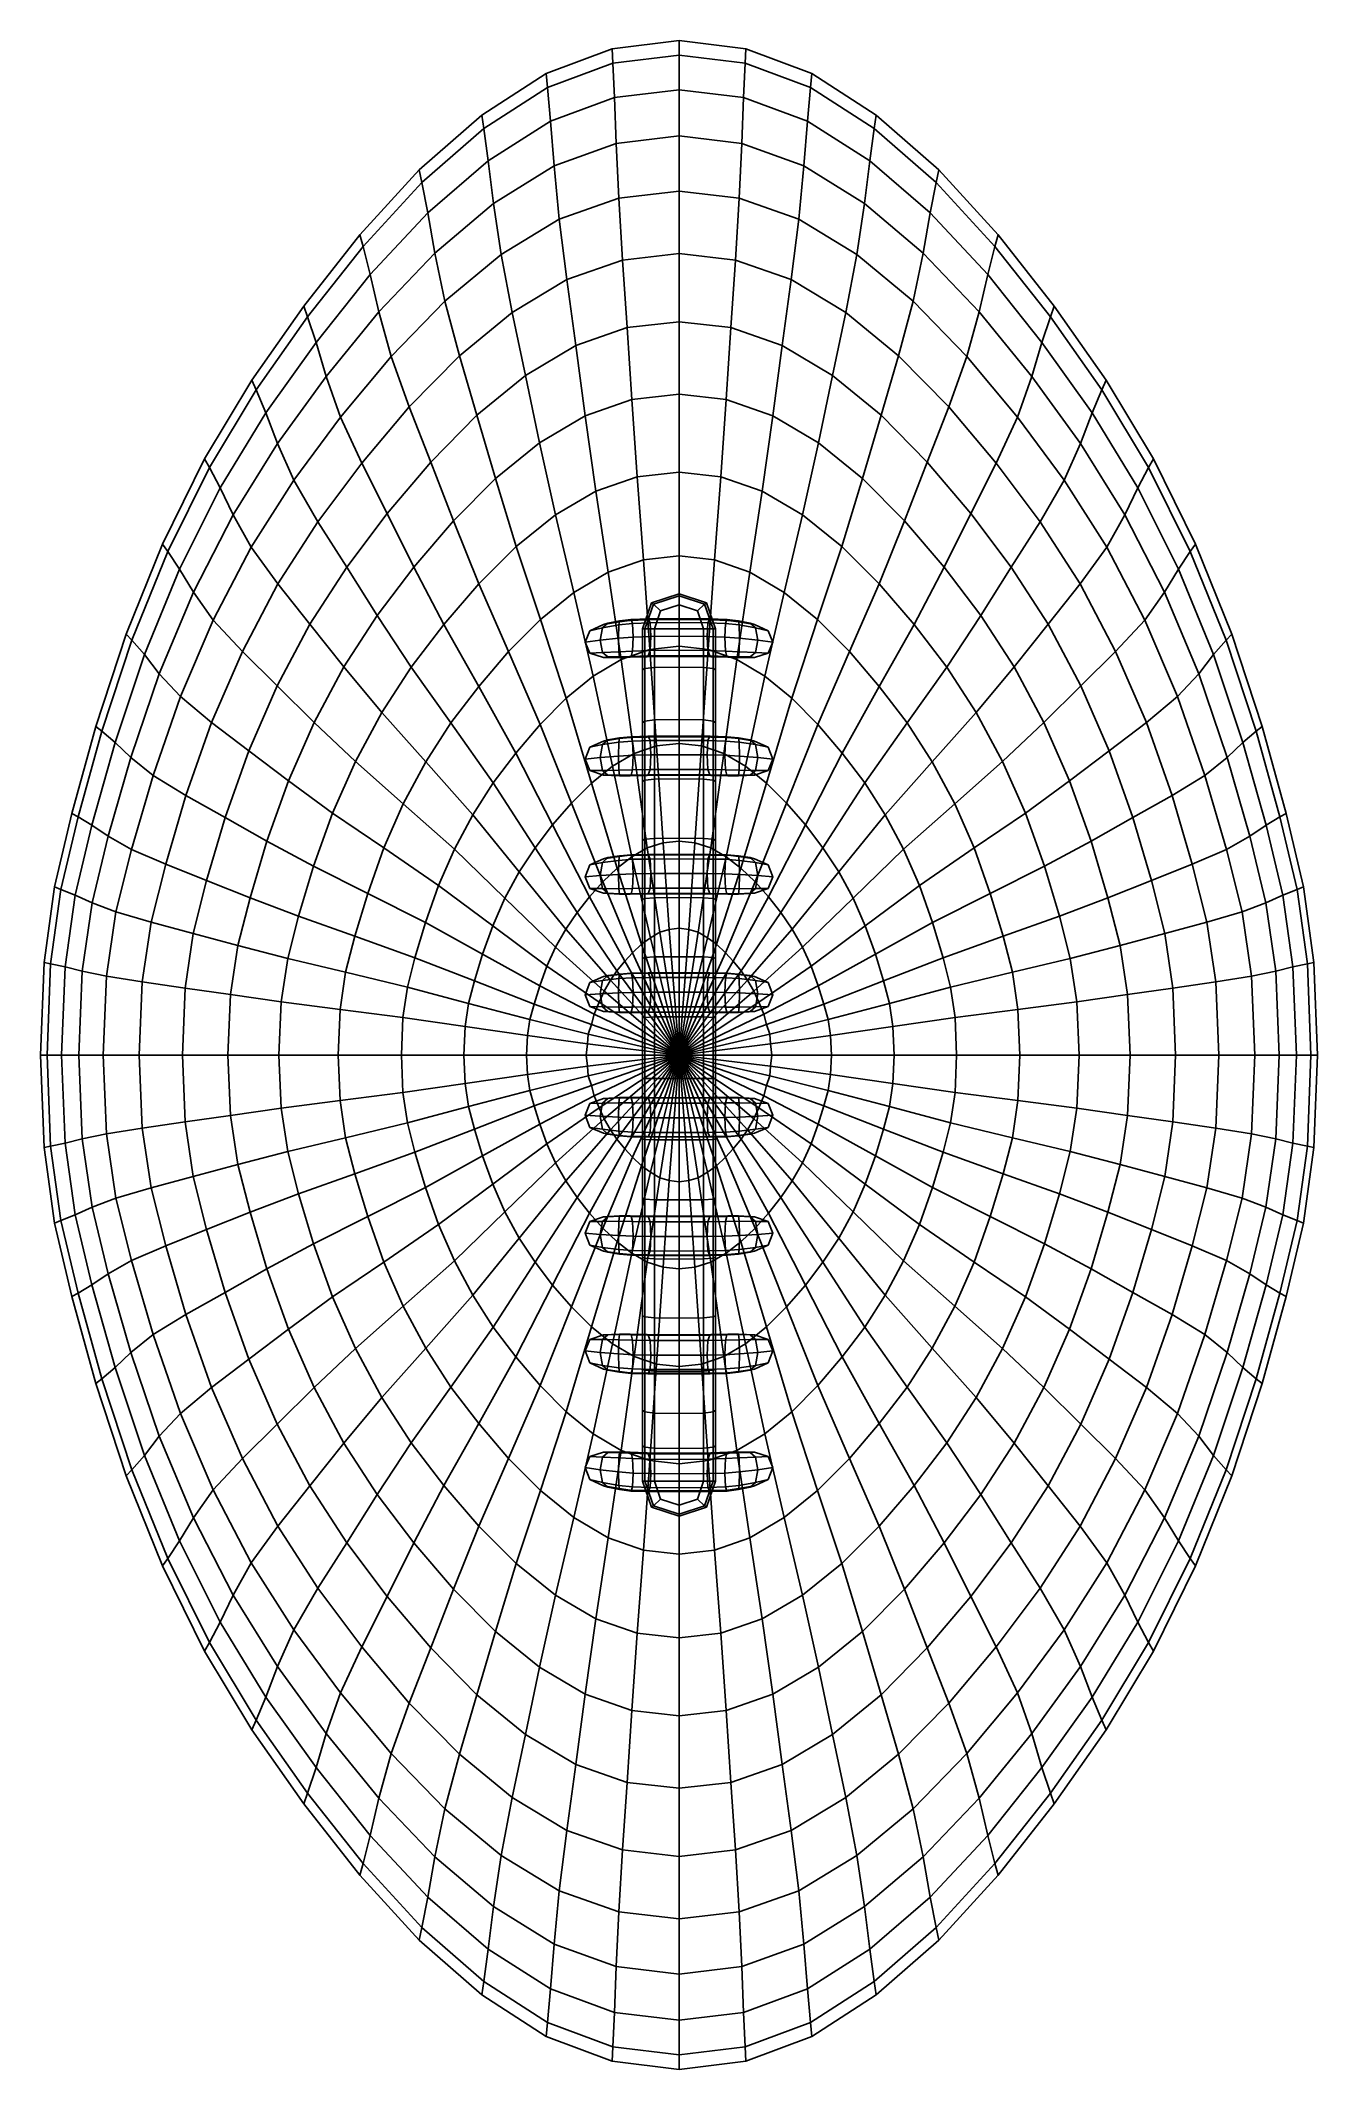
# Model space of a CAD drawing. Header units: metres. Extents: x -0.0298 to 0.0298, y -0.0474 to 0.0474.
import ezdxf

# ---------------------------------------------------------------- set-up
doc = ezdxf.new("R2010")
doc.units = ezdxf.units.M

msp = doc.modelspace()

# ---------------------------------------------------------------- linework, layer by layer
at = {"layer": 'football_medium_poly'}
for points in [[(0, 0.047375), (0, 0.046696, 0.00332), (-0.003085, 0.046318, 0.00332), (-0.003118, 0.04699)], [(0, 0.047375), (-0.003118, 0.04699), (-0.003085, 0.046318, -0.00332), (0, 0.046696, -0.00332)], [(0, 0.047375), (0.003118, 0.04699), (0.003085, 0.046318, 0.00332), (0, 0.046696, 0.00332)], [(0, 0.047375), (0, 0.046696, -0.00332), (0.003085, 0.046318, -0.00332), (0.003118, 0.04699)], [(-0.006201, 0.045832), (-0.003118, 0.04699), (-0.003085, 0.046318, 0.00332), (-0.006137, 0.045176, 0.00332)], [(-0.006201, 0.045832), (-0.006137, 0.045176, -0.00332), (-0.003085, 0.046318, -0.00332), (-0.003118, 0.04699)], [(0, 0.045075, 0.006554), (-0.003015, 0.04471, 0.006554), (-0.003085, 0.046318, 0.00332), (0, 0.046696, 0.00332)], [(0, 0.045075, -0.006554), (0, 0.046696, -0.00332), (-0.003085, 0.046318, -0.00332), (-0.003015, 0.04471, -0.006554)], [(0, 0.045075, 0.006554), (0, 0.046696, 0.00332), (0.003085, 0.046318, 0.00332), (0.003015, 0.04471, 0.006554)], [(0, 0.045075, -0.006554), (0.003015, 0.04471, -0.006554), (0.003085, 0.046318, -0.00332), (0, 0.046696, -0.00332)], [(0.006201, 0.045832), (0.006137, 0.045176, 0.00332), (0.003085, 0.046318, 0.00332), (0.003118, 0.04699)], [(0.006201, 0.045832), (0.003118, 0.04699), (0.003085, 0.046318, -0.00332), (0.006137, 0.045176, -0.00332)], [(-0.006201, 0.045832), (-0.006137, 0.045176, 0.00332), (-0.009121, 0.043266, 0.00332), (-0.009216, 0.043894)], [(-0.006201, 0.045832), (-0.009216, 0.043894), (-0.009121, 0.043266, -0.00332), (-0.006137, 0.045176, -0.00332)], [(-0.005996, 0.043608, 0.006554), (-0.006137, 0.045176, 0.00332), (-0.003085, 0.046318, 0.00332), (-0.003015, 0.04471, 0.006554)], [(-0.005996, 0.043608, -0.006554), (-0.003015, 0.04471, -0.006554), (-0.003085, 0.046318, -0.00332), (-0.006137, 0.045176, -0.00332)], [(0.005996, 0.043608, 0.006554), (0.003015, 0.04471, 0.006554), (0.003085, 0.046318, 0.00332), (0.006137, 0.045176, 0.00332)], [(0.005996, 0.043608, -0.006554), (0.006137, 0.045176, -0.00332), (0.003085, 0.046318, -0.00332), (0.003015, 0.04471, -0.006554)], [(0.006201, 0.045832), (0.009216, 0.043894), (0.009121, 0.043266, 0.00332), (0.006137, 0.045176, 0.00332)], [(0.006201, 0.045832), (0.006137, 0.045176, -0.00332), (0.009121, 0.043266, -0.00332), (0.009216, 0.043894)], [(-0.005996, 0.043608, 0.006554), (-0.008912, 0.041764, 0.006554), (-0.009121, 0.043266, 0.00332), (-0.006137, 0.045176, 0.00332)], [(-0.005996, 0.043608, -0.006554), (-0.006137, 0.045176, -0.00332), (-0.009121, 0.043266, -0.00332), (-0.008912, 0.041764, -0.006554)], [(-0.005996, 0.043608, 0.006554), (-0.003015, 0.04471, 0.006554), (-0.00293, 0.042576, 0.009612), (-0.005829, 0.041527, 0.009612)], [(-0.005996, 0.043608, -0.006554), (-0.005829, 0.041527, -0.009612), (-0.00293, 0.042576, -0.009612), (-0.003015, 0.04471, -0.006554)], [(0, 0.045075, 0.006554), (0, 0.042924, 0.009612), (-0.00293, 0.042576, 0.009612), (-0.003015, 0.04471, 0.006554)], [(0, 0.045075, -0.006554), (-0.003015, 0.04471, -0.006554), (-0.00293, 0.042576, -0.009612), (0, 0.042924, -0.009612)], [(0, 0.045075, 0.006554), (0.003015, 0.04471, 0.006554), (0.00293, 0.042576, 0.009612), (0, 0.042924, 0.009612)], [(0, 0.045075, -0.006554), (0, 0.042924, -0.009612), (0.00293, 0.042576, -0.009612), (0.003015, 0.04471, -0.006554)], [(0.005996, 0.043608, 0.006554), (0.005829, 0.041527, 0.009612), (0.00293, 0.042576, 0.009612), (0.003015, 0.04471, 0.006554)], [(0.005996, 0.043608, -0.006554), (0.003015, 0.04471, -0.006554), (0.00293, 0.042576, -0.009612), (0.005829, 0.041527, -0.009612)], [(0.005996, 0.043608, 0.006554), (0.006137, 0.045176, 0.00332), (0.009121, 0.043266, 0.00332), (0.008912, 0.041764, 0.006554)], [(0.005996, 0.043608, -0.006554), (0.008912, 0.041764, -0.006554), (0.009121, 0.043266, -0.00332), (0.006137, 0.045176, -0.00332)], [(-0.012131, 0.041333), (-0.009216, 0.043894), (-0.009121, 0.043266, 0.00332), (-0.012006, 0.040741, 0.00332)], [(-0.012131, 0.041333), (-0.012006, 0.040741, -0.00332), (-0.009121, 0.043266, -0.00332), (-0.009216, 0.043894)], [(-0.005996, 0.043608, 0.006554), (-0.005829, 0.041527, 0.009612), (-0.008663, 0.039771, 0.009612), (-0.008912, 0.041764, 0.006554)], [(-0.005996, 0.043608, -0.006554), (-0.008912, 0.041764, -0.006554), (-0.008663, 0.039771, -0.009612), (-0.005829, 0.041527, -0.009612)], [(0.005996, 0.043608, 0.006554), (0.008912, 0.041764, 0.006554), (0.008663, 0.039771, 0.009612), (0.005829, 0.041527, 0.009612)], [(0.005996, 0.043608, -0.006554), (0.005829, 0.041527, -0.009612), (0.008663, 0.039771, -0.009612), (0.008912, 0.041764, -0.006554)], [(0.012131, 0.041333), (0.012006, 0.040741, 0.00332), (0.009121, 0.043266, 0.00332), (0.009216, 0.043894)], [(0.012131, 0.041333), (0.009216, 0.043894), (0.009121, 0.043266, -0.00332), (0.012006, 0.040741, -0.00332)], [(-0.011731, 0.039327, 0.006554), (-0.012006, 0.040741, 0.00332), (-0.009121, 0.043266, 0.00332), (-0.008912, 0.041764, 0.006554)], [(-0.011731, 0.039327, -0.006554), (-0.008912, 0.041764, -0.006554), (-0.009121, 0.043266, -0.00332), (-0.012006, 0.040741, -0.00332)], [(0, 0.040343, 0.012488), (-0.002811, 0.040016, 0.012488), (-0.00293, 0.042576, 0.009612), (0, 0.042924, 0.009612)], [(0, 0.040343, -0.012488), (0, 0.042924, -0.009612), (-0.00293, 0.042576, -0.009612), (-0.002811, 0.040016, -0.012488)], [(0, 0.040343, 0.012488), (0, 0.042924, 0.009612), (0.00293, 0.042576, 0.009612), (0.002811, 0.040016, 0.012488)], [(0, 0.040343, -0.012488), (0.002811, 0.040016, -0.012488), (0.00293, 0.042576, -0.009612), (0, 0.042924, -0.009612)], [(0.011731, 0.039327, 0.006554), (0.008912, 0.041764, 0.006554), (0.009121, 0.043266, 0.00332), (0.012006, 0.040741, 0.00332)], [(0.011731, 0.039327, -0.006554), (0.012006, 0.040741, -0.00332), (0.009121, 0.043266, -0.00332), (0.008912, 0.041764, -0.006554)], [(-0.011731, 0.039327, 0.006554), (-0.008912, 0.041764, 0.006554), (-0.008663, 0.039771, 0.009612), (-0.011403, 0.03745, 0.009612)], [(-0.011731, 0.039327, -0.006554), (-0.011403, 0.03745, -0.009612), (-0.008663, 0.039771, -0.009612), (-0.008912, 0.041764, -0.006554)], [(-0.005592, 0.03903, 0.012488), (-0.005829, 0.041527, 0.009612), (-0.00293, 0.042576, 0.009612), (-0.002811, 0.040016, 0.012488)], [(-0.005592, 0.03903, -0.012488), (-0.002811, 0.040016, -0.012488), (-0.00293, 0.042576, -0.009612), (-0.005829, 0.041527, -0.009612)], [(0.005592, 0.03903, 0.012488), (0.002811, 0.040016, 0.012488), (0.00293, 0.042576, 0.009612), (0.005829, 0.041527, 0.009612)], [(0.005592, 0.03903, -0.012488), (0.005829, 0.041527, -0.009612), (0.00293, 0.042576, -0.009612), (0.002811, 0.040016, -0.012488)], [(0.011731, 0.039327, 0.006554), (0.011403, 0.03745, 0.009612), (0.008663, 0.039771, 0.009612), (0.008912, 0.041764, 0.006554)], [(0.011731, 0.039327, -0.006554), (0.008912, 0.041764, -0.006554), (0.008663, 0.039771, -0.009612), (0.011403, 0.03745, -0.009612)], [(-0.012131, 0.041333), (-0.012006, 0.040741, 0.00332), (-0.014759, 0.037757, 0.00332), (-0.014912, 0.038305)], [(-0.012131, 0.041333), (-0.014912, 0.038305), (-0.014759, 0.037757, -0.00332), (-0.012006, 0.040741, -0.00332)], [(-0.005592, 0.03903, 0.012488), (-0.008311, 0.037379, 0.012488), (-0.008663, 0.039771, 0.009612), (-0.005829, 0.041527, 0.009612)], [(-0.005592, 0.03903, -0.012488), (-0.005829, 0.041527, -0.009612), (-0.008663, 0.039771, -0.009612), (-0.008311, 0.037379, -0.012488)], [(0.005592, 0.03903, 0.012488), (0.005829, 0.041527, 0.009612), (0.008663, 0.039771, 0.009612), (0.008311, 0.037379, 0.012488)], [(0.005592, 0.03903, -0.012488), (0.008311, 0.037379, -0.012488), (0.008663, 0.039771, -0.009612), (0.005829, 0.041527, -0.009612)], [(0.012131, 0.041333), (0.014912, 0.038305), (0.014759, 0.037757, 0.00332), (0.012006, 0.040741, 0.00332)], [(0.012131, 0.041333), (0.012006, 0.040741, -0.00332), (0.014759, 0.037757, -0.00332), (0.014912, 0.038305)], [(-0.011731, 0.039327, 0.006554), (-0.01442, 0.036446, 0.006554), (-0.014759, 0.037757, 0.00332), (-0.012006, 0.040741, 0.00332)], [(-0.011731, 0.039327, -0.006554), (-0.012006, 0.040741, -0.00332), (-0.014759, 0.037757, -0.00332), (-0.01442, 0.036446, -0.006554)], [(-0.005592, 0.03903, 0.012488), (-0.002811, 0.040016, 0.012488), (-0.002635, 0.037127, 0.015173), (-0.005242, 0.036212, 0.015173)], [(-0.005592, 0.03903, -0.012488), (-0.005242, 0.036212, -0.015173), (-0.002635, 0.037127, -0.015173), (-0.002811, 0.040016, -0.012488)], [(0, 0.040343, 0.012488), (0, 0.03743, 0.015173), (-0.002635, 0.037127, 0.015173), (-0.002811, 0.040016, 0.012488)], [(0, 0.040343, -0.012488), (-0.002811, 0.040016, -0.012488), (-0.002635, 0.037127, -0.015173), (0, 0.03743, -0.015173)], [(0, 0.040343, 0.012488), (0.002811, 0.040016, 0.012488), (0.002635, 0.037127, 0.015173), (0, 0.03743, 0.015173)], [(0, 0.040343, -0.012488), (0, 0.03743, -0.015173), (0.002635, 0.037127, -0.015173), (0.002811, 0.040016, -0.012488)], [(0.005592, 0.03903, 0.012488), (0.005242, 0.036212, 0.015173), (0.002635, 0.037127, 0.015173), (0.002811, 0.040016, 0.012488)], [(0.005592, 0.03903, -0.012488), (0.002811, 0.040016, -0.012488), (0.002635, 0.037127, -0.015173), (0.005242, 0.036212, -0.015173)], [(0.011731, 0.039327, 0.006554), (0.012006, 0.040741, 0.00332), (0.014759, 0.037757, 0.00332), (0.01442, 0.036446, 0.006554)], [(0.011731, 0.039327, -0.006554), (0.01442, 0.036446, -0.006554), (0.014759, 0.037757, -0.00332), (0.012006, 0.040741, -0.00332)], [(-0.011731, 0.039327, 0.006554), (-0.011403, 0.03745, 0.009612), (-0.014017, 0.034707, 0.009612), (-0.01442, 0.036446, 0.006554)], [(-0.011731, 0.039327, -0.006554), (-0.01442, 0.036446, -0.006554), (-0.014017, 0.034707, -0.009612), (-0.011403, 0.03745, -0.009612)], [(-0.010939, 0.035198, 0.012488), (-0.011403, 0.03745, 0.009612), (-0.008663, 0.039771, 0.009612), (-0.008311, 0.037379, 0.012488)], [(-0.010939, 0.035198, -0.012488), (-0.008311, 0.037379, -0.012488), (-0.008663, 0.039771, -0.009612), (-0.011403, 0.03745, -0.009612)], [(-0.005592, 0.03903, 0.012488), (-0.005242, 0.036212, 0.015173), (-0.007791, 0.03468, 0.015173), (-0.008311, 0.037379, 0.012488)], [(-0.005592, 0.03903, -0.012488), (-0.008311, 0.037379, -0.012488), (-0.007791, 0.03468, -0.015173), (-0.005242, 0.036212, -0.015173)], [(0.005592, 0.03903, 0.012488), (0.008311, 0.037379, 0.012488), (0.007791, 0.03468, 0.015173), (0.005242, 0.036212, 0.015173)], [(0.005592, 0.03903, -0.012488), (0.005242, 0.036212, -0.015173), (0.007791, 0.03468, -0.015173), (0.008311, 0.037379, -0.012488)], [(0.010939, 0.035198, 0.012488), (0.008311, 0.037379, 0.012488), (0.008663, 0.039771, 0.009612), (0.011403, 0.03745, 0.009612)], [(0.010939, 0.035198, -0.012488), (0.011403, 0.03745, -0.009612), (0.008663, 0.039771, -0.009612), (0.008311, 0.037379, -0.012488)], [(0.011731, 0.039327, 0.006554), (0.01442, 0.036446, 0.006554), (0.014017, 0.034707, 0.009612), (0.011403, 0.03745, 0.009612)], [(0.011731, 0.039327, -0.006554), (0.011403, 0.03745, -0.009612), (0.014017, 0.034707, -0.009612), (0.01442, 0.036446, -0.006554)], [(-0.017531, 0.034978), (-0.014912, 0.038305), (-0.014759, 0.037757, 0.00332), (-0.01735, 0.034477, 0.00332)], [(-0.017531, 0.034978), (-0.01735, 0.034477, -0.00332), (-0.014759, 0.037757, -0.00332), (-0.014912, 0.038305)], [(0.017531, 0.034978), (0.01735, 0.034477, 0.00332), (0.014759, 0.037757, 0.00332), (0.014912, 0.038305)], [(0.017531, 0.034978), (0.014912, 0.038305), (0.014759, 0.037757, -0.00332), (0.01735, 0.034477, -0.00332)], [(-0.016952, 0.03328, 0.006554), (-0.01735, 0.034477, 0.00332), (-0.014759, 0.037757, 0.00332), (-0.01442, 0.036446, 0.006554)], [(-0.016952, 0.03328, -0.006554), (-0.01442, 0.036446, -0.006554), (-0.014759, 0.037757, -0.00332), (-0.01735, 0.034477, -0.00332)], [(-0.010939, 0.035198, 0.012488), (-0.013447, 0.03262, 0.012488), (-0.014017, 0.034707, 0.009612), (-0.011403, 0.03745, 0.009612)], [(-0.010939, 0.035198, -0.012488), (-0.011403, 0.03745, -0.009612), (-0.014017, 0.034707, -0.009612), (-0.013447, 0.03262, -0.012488)], [(-0.010939, 0.035198, 0.012488), (-0.008311, 0.037379, 0.012488), (-0.007791, 0.03468, 0.015173), (-0.010255, 0.032657, 0.015173)], [(-0.010939, 0.035198, -0.012488), (-0.010255, 0.032657, -0.015173), (-0.007791, 0.03468, -0.015173), (-0.008311, 0.037379, -0.012488)], [(-0.004824, 0.033132, 0.017692), (-0.005242, 0.036212, 0.015173), (-0.002635, 0.037127, 0.015173), (-0.002425, 0.033969, 0.017692)], [(-0.004824, 0.033132, -0.017692), (-0.002425, 0.033969, -0.017692), (-0.002635, 0.037127, -0.015173), (-0.005242, 0.036212, -0.015173)], [(0, 0.034247, 0.017692), (-0.002425, 0.033969, 0.017692), (-0.002635, 0.037127, 0.015173), (0, 0.03743, 0.015173)], [(0, 0.034247, -0.017692), (0, 0.03743, -0.015173), (-0.002635, 0.037127, -0.015173), (-0.002425, 0.033969, -0.017692)], [(0, 0.034247, 0.017692), (0, 0.03743, 0.015173), (0.002635, 0.037127, 0.015173), (0.002425, 0.033969, 0.017692)], [(0, 0.034247, -0.017692), (0.002425, 0.033969, -0.017692), (0.002635, 0.037127, -0.015173), (0, 0.03743, -0.015173)], [(0.004824, 0.033132, 0.017692), (0.002425, 0.033969, 0.017692), (0.002635, 0.037127, 0.015173), (0.005242, 0.036212, 0.015173)], [(0.004824, 0.033132, -0.017692), (0.005242, 0.036212, -0.015173), (0.002635, 0.037127, -0.015173), (0.002425, 0.033969, -0.017692)], [(0.010939, 0.035198, 0.012488), (0.010255, 0.032657, 0.015173), (0.007791, 0.03468, 0.015173), (0.008311, 0.037379, 0.012488)], [(0.010939, 0.035198, -0.012488), (0.008311, 0.037379, -0.012488), (0.007791, 0.03468, -0.015173), (0.010255, 0.032657, -0.015173)], [(0.010939, 0.035198, 0.012488), (0.011403, 0.03745, 0.009612), (0.014017, 0.034707, 0.009612), (0.013447, 0.03262, 0.012488)], [(0.010939, 0.035198, -0.012488), (0.013447, 0.03262, -0.012488), (0.014017, 0.034707, -0.009612), (0.011403, 0.03745, -0.009612)], [(0.016952, 0.03328, 0.006554), (0.01442, 0.036446, 0.006554), (0.014759, 0.037757, 0.00332), (0.01735, 0.034477, 0.00332)], [(0.016952, 0.03328, -0.006554), (0.01735, 0.034477, -0.00332), (0.014759, 0.037757, -0.00332), (0.01442, 0.036446, -0.006554)], [(-0.016952, 0.03328, 0.006554), (-0.01442, 0.036446, 0.006554), (-0.014017, 0.034707, 0.009612), (-0.016479, 0.031693, 0.009612)], [(-0.016952, 0.03328, -0.006554), (-0.016479, 0.031693, -0.009612), (-0.014017, 0.034707, -0.009612), (-0.01442, 0.036446, -0.006554)], [(-0.004824, 0.033132, 0.017692), (-0.007169, 0.031731, 0.017692), (-0.007791, 0.03468, 0.015173), (-0.005242, 0.036212, 0.015173)], [(-0.004824, 0.033132, -0.017692), (-0.005242, 0.036212, -0.015173), (-0.007791, 0.03468, -0.015173), (-0.007169, 0.031731, -0.017692)], [(0.004824, 0.033132, 0.017692), (0.005242, 0.036212, 0.015173), (0.007791, 0.03468, 0.015173), (0.007169, 0.031731, 0.017692)], [(0.004824, 0.033132, -0.017692), (0.007169, 0.031731, -0.017692), (0.007791, 0.03468, -0.015173), (0.005242, 0.036212, -0.015173)], [(0.016952, 0.03328, 0.006554), (0.016479, 0.031693, 0.009612), (0.014017, 0.034707, 0.009612), (0.01442, 0.036446, 0.006554)], [(0.016952, 0.03328, -0.006554), (0.01442, 0.036446, -0.006554), (0.014017, 0.034707, -0.009612), (0.016479, 0.031693, -0.009612)], [(-0.010939, 0.035198, 0.012488), (-0.010255, 0.032657, 0.015173), (-0.012606, 0.030264, 0.015173), (-0.013447, 0.03262, 0.012488)], [(-0.010939, 0.035198, -0.012488), (-0.013447, 0.03262, -0.012488), (-0.012606, 0.030264, -0.015173), (-0.010255, 0.032657, -0.015173)], [(0.010939, 0.035198, 0.012488), (0.013447, 0.03262, 0.012488), (0.012606, 0.030264, 0.015173), (0.010255, 0.032657, 0.015173)], [(0.010939, 0.035198, -0.012488), (0.010255, 0.032657, -0.015173), (0.012606, 0.030264, -0.015173), (0.013447, 0.03262, -0.012488)], [(-0.017531, 0.034978), (-0.01735, 0.034477, 0.00332), (-0.019751, 0.031069, 0.00332), (-0.019957, 0.03152)], [(-0.017531, 0.034978), (-0.019957, 0.03152), (-0.019751, 0.031069, -0.00332), (-0.01735, 0.034477, -0.00332)], [(-0.016952, 0.03328, 0.006554), (-0.019298, 0.029991, 0.006554), (-0.019751, 0.031069, 0.00332), (-0.01735, 0.034477, 0.00332)], [(-0.016952, 0.03328, -0.006554), (-0.01735, 0.034477, -0.00332), (-0.019751, 0.031069, -0.00332), (-0.019298, 0.029991, -0.006554)], [(-0.015808, 0.029787, 0.012488), (-0.016479, 0.031693, 0.009612), (-0.014017, 0.034707, 0.009612), (-0.013447, 0.03262, 0.012488)], [(-0.015808, 0.029787, -0.012488), (-0.013447, 0.03262, -0.012488), (-0.014017, 0.034707, -0.009612), (-0.016479, 0.031693, -0.009612)], [(-0.009437, 0.029879, 0.017692), (-0.010255, 0.032657, 0.015173), (-0.007791, 0.03468, 0.015173), (-0.007169, 0.031731, 0.017692)], [(-0.009437, 0.029879, -0.017692), (-0.007169, 0.031731, -0.017692), (-0.007791, 0.03468, -0.015173), (-0.010255, 0.032657, -0.015173)], [(0, 0.034247, 0.017692), (0, 0.030855, 0.020071), (-0.002203, 0.030605, 0.020071), (-0.002425, 0.033969, 0.017692)], [(0, 0.034247, -0.017692), (-0.002425, 0.033969, -0.017692), (-0.002203, 0.030605, -0.020071), (0, 0.030855, -0.020071)], [(0, 0.034247, 0.017692), (0.002425, 0.033969, 0.017692), (0.002203, 0.030605, 0.020071), (0, 0.030855, 0.020071)], [(0, 0.034247, -0.017692), (0, 0.030855, -0.020071), (0.002203, 0.030605, -0.020071), (0.002425, 0.033969, -0.017692)], [(0.009437, 0.029879, 0.017692), (0.007169, 0.031731, 0.017692), (0.007791, 0.03468, 0.015173), (0.010255, 0.032657, 0.015173)], [(0.009437, 0.029879, -0.017692), (0.010255, 0.032657, -0.015173), (0.007791, 0.03468, -0.015173), (0.007169, 0.031731, -0.017692)], [(0.015808, 0.029787, 0.012488), (0.013447, 0.03262, 0.012488), (0.014017, 0.034707, 0.009612), (0.016479, 0.031693, 0.009612)], [(0.015808, 0.029787, -0.012488), (0.016479, 0.031693, -0.009612), (0.014017, 0.034707, -0.009612), (0.013447, 0.03262, -0.012488)], [(0.016952, 0.03328, 0.006554), (0.01735, 0.034477, 0.00332), (0.019751, 0.031069, 0.00332), (0.019298, 0.029991, 0.006554)], [(0.016952, 0.03328, -0.006554), (0.019298, 0.029991, -0.006554), (0.019751, 0.031069, -0.00332), (0.01735, 0.034477, -0.00332)], [(0.017531, 0.034978), (0.019957, 0.03152), (0.019751, 0.031069, 0.00332), (0.01735, 0.034477, 0.00332)], [(0.017531, 0.034978), (0.01735, 0.034477, -0.00332), (0.019751, 0.031069, -0.00332), (0.019957, 0.03152)], [(-0.016952, 0.03328, 0.006554), (-0.016479, 0.031693, 0.009612), (-0.018759, 0.02856, 0.009612), (-0.019298, 0.029991, 0.006554)], [(-0.016952, 0.03328, -0.006554), (-0.019298, 0.029991, -0.006554), (-0.018759, 0.02856, -0.009612), (-0.016479, 0.031693, -0.009612)], [(-0.004824, 0.033132, 0.017692), (-0.002425, 0.033969, 0.017692), (-0.002203, 0.030605, 0.020071), (-0.004381, 0.02985, 0.020071)], [(-0.004824, 0.033132, -0.017692), (-0.004381, 0.02985, -0.020071), (-0.002203, 0.030605, -0.020071), (-0.002425, 0.033969, -0.017692)], [(0.004824, 0.033132, 0.017692), (0.004381, 0.02985, 0.020071), (0.002203, 0.030605, 0.020071), (0.002425, 0.033969, 0.017692)], [(0.004824, 0.033132, -0.017692), (0.002425, 0.033969, -0.017692), (0.002203, 0.030605, -0.020071), (0.004381, 0.02985, -0.020071)], [(0.016952, 0.03328, 0.006554), (0.019298, 0.029991, 0.006554), (0.018759, 0.02856, 0.009612), (0.016479, 0.031693, 0.009612)], [(0.016952, 0.03328, -0.006554), (0.016479, 0.031693, -0.009612), (0.018759, 0.02856, -0.009612), (0.019298, 0.029991, -0.006554)], [(-0.015808, 0.029787, 0.012488), (-0.013447, 0.03262, 0.012488), (-0.012606, 0.030264, 0.015173), (-0.01482, 0.027636, 0.015173)], [(-0.015808, 0.029787, -0.012488), (-0.01482, 0.027636, -0.015173), (-0.012606, 0.030264, -0.015173), (-0.013447, 0.03262, -0.012488)], [(-0.009437, 0.029879, 0.017692), (-0.0116, 0.02769, 0.017692), (-0.012606, 0.030264, 0.015173), (-0.010255, 0.032657, 0.015173)], [(-0.009437, 0.029879, -0.017692), (-0.010255, 0.032657, -0.015173), (-0.012606, 0.030264, -0.015173), (-0.0116, 0.02769, -0.017692)], [(-0.004824, 0.033132, 0.017692), (-0.004381, 0.02985, 0.020071), (-0.006511, 0.028588, 0.020071), (-0.007169, 0.031731, 0.017692)], [(-0.004824, 0.033132, -0.017692), (-0.007169, 0.031731, -0.017692), (-0.006511, 0.028588, -0.020071), (-0.004381, 0.02985, -0.020071)], [(0.004824, 0.033132, 0.017692), (0.007169, 0.031731, 0.017692), (0.006511, 0.028588, 0.020071), (0.004381, 0.02985, 0.020071)], [(0.004824, 0.033132, -0.017692), (0.004381, 0.02985, -0.020071), (0.006511, 0.028588, -0.020071), (0.007169, 0.031731, -0.017692)], [(0.009437, 0.029879, 0.017692), (0.010255, 0.032657, 0.015173), (0.012606, 0.030264, 0.015173), (0.0116, 0.02769, 0.017692)], [(0.009437, 0.029879, -0.017692), (0.0116, 0.02769, -0.017692), (0.012606, 0.030264, -0.015173), (0.010255, 0.032657, -0.015173)], [(0.015808, 0.029787, 0.012488), (0.01482, 0.027636, 0.015173), (0.012606, 0.030264, 0.015173), (0.013447, 0.03262, 0.012488)], [(0.015808, 0.029787, -0.012488), (0.013447, 0.03262, -0.012488), (0.012606, 0.030264, -0.015173), (0.01482, 0.027636, -0.015173)], [(-0.022164, 0.027842), (-0.019957, 0.03152), (-0.019751, 0.031069, 0.00332), (-0.021936, 0.027443, 0.00332)], [(-0.022164, 0.027842), (-0.021936, 0.027443, -0.00332), (-0.019751, 0.031069, -0.00332), (-0.019957, 0.03152)], [(-0.015808, 0.029787, 0.012488), (-0.017996, 0.026842, 0.012488), (-0.018759, 0.02856, 0.009612), (-0.016479, 0.031693, 0.009612)], [(-0.015808, 0.029787, -0.012488), (-0.016479, 0.031693, -0.009612), (-0.018759, 0.02856, -0.009612), (-0.017996, 0.026842, -0.012488)], [(-0.009437, 0.029879, 0.017692), (-0.007169, 0.031731, 0.017692), (-0.006511, 0.028588, 0.020071), (-0.008571, 0.02692, 0.020071)], [(-0.009437, 0.029879, -0.017692), (-0.008571, 0.02692, -0.020071), (-0.006511, 0.028588, -0.020071), (-0.007169, 0.031731, -0.017692)], [(0.009437, 0.029879, 0.017692), (0.008571, 0.02692, 0.020071), (0.006511, 0.028588, 0.020071), (0.007169, 0.031731, 0.017692)], [(0.009437, 0.029879, -0.017692), (0.007169, 0.031731, -0.017692), (0.006511, 0.028588, -0.020071), (0.008571, 0.02692, -0.020071)], [(0.015808, 0.029787, 0.012488), (0.016479, 0.031693, 0.009612), (0.018759, 0.02856, 0.009612), (0.017996, 0.026842, 0.012488)], [(0.015808, 0.029787, -0.012488), (0.017996, 0.026842, -0.012488), (0.018759, 0.02856, -0.009612), (0.016479, 0.031693, -0.009612)], [(0.022164, 0.027842), (0.021936, 0.027443, 0.00332), (0.019751, 0.031069, 0.00332), (0.019957, 0.03152)], [(0.022164, 0.027842), (0.019957, 0.03152), (0.019751, 0.031069, -0.00332), (0.021936, 0.027443, -0.00332)], [(-0.021433, 0.026491, 0.006554), (-0.021936, 0.027443, 0.00332), (-0.019751, 0.031069, 0.00332), (-0.019298, 0.029991, 0.006554)], [(-0.021433, 0.026491, -0.006554), (-0.019298, 0.029991, -0.006554), (-0.019751, 0.031069, -0.00332), (-0.021936, 0.027443, -0.00332)], [(-0.003886, 0.026334, 0.022283), (-0.004381, 0.02985, 0.020071), (-0.002203, 0.030605, 0.020071), (-0.001954, 0.027, 0.022283)], [(-0.003886, 0.026334, -0.022283), (-0.001954, 0.027, -0.022283), (-0.002203, 0.030605, -0.020071), (-0.004381, 0.02985, -0.020071)], [(0, 0.02722, 0.022283), (-0.001954, 0.027, 0.022283), (-0.002203, 0.030605, 0.020071), (0, 0.030855, 0.020071)], [(0, 0.02722, -0.022283), (0, 0.030855, -0.020071), (-0.002203, 0.030605, -0.020071), (-0.001954, 0.027, -0.022283)], [(0, 0.02722, 0.022283), (0, 0.030855, 0.020071), (0.002203, 0.030605, 0.020071), (0.001954, 0.027, 0.022283)], [(0, 0.02722, -0.022283), (0.001954, 0.027, -0.022283), (0.002203, 0.030605, -0.020071), (0, 0.030855, -0.020071)], [(0.003886, 0.026334, 0.022283), (0.001954, 0.027, 0.022283), (0.002203, 0.030605, 0.020071), (0.004381, 0.02985, 0.020071)], [(0.003886, 0.026334, -0.022283), (0.004381, 0.02985, -0.020071), (0.002203, 0.030605, -0.020071), (0.001954, 0.027, -0.022283)], [(0.021433, 0.026491, 0.006554), (0.019298, 0.029991, 0.006554), (0.019751, 0.031069, 0.00332), (0.021936, 0.027443, 0.00332)], [(0.021433, 0.026491, -0.006554), (0.021936, 0.027443, -0.00332), (0.019751, 0.031069, -0.00332), (0.019298, 0.029991, -0.006554)], [(-0.021433, 0.026491, 0.006554), (-0.019298, 0.029991, 0.006554), (-0.018759, 0.02856, 0.009612), (-0.020834, 0.025227, 0.009612)], [(-0.021433, 0.026491, -0.006554), (-0.020834, 0.025227, -0.009612), (-0.018759, 0.02856, -0.009612), (-0.019298, 0.029991, -0.006554)], [(-0.015808, 0.029787, 0.012488), (-0.01482, 0.027636, 0.015173), (-0.01687, 0.024904, 0.015173), (-0.017996, 0.026842, 0.012488)], [(-0.015808, 0.029787, -0.012488), (-0.017996, 0.026842, -0.012488), (-0.01687, 0.024904, -0.015173), (-0.01482, 0.027636, -0.015173)], [(-0.013637, 0.025285, 0.017692), (-0.01482, 0.027636, 0.015173), (-0.012606, 0.030264, 0.015173), (-0.0116, 0.02769, 0.017692)], [(-0.013637, 0.025285, -0.017692), (-0.0116, 0.02769, -0.017692), (-0.012606, 0.030264, -0.015173), (-0.01482, 0.027636, -0.015173)], [(-0.009437, 0.029879, 0.017692), (-0.008571, 0.02692, 0.020071), (-0.010536, 0.024948, 0.020071), (-0.0116, 0.02769, 0.017692)], [(-0.009437, 0.029879, -0.017692), (-0.0116, 0.02769, -0.017692), (-0.010536, 0.024948, -0.020071), (-0.008571, 0.02692, -0.020071)], [(-0.003886, 0.026334, 0.022283), (-0.005775, 0.025221, 0.022283), (-0.006511, 0.028588, 0.020071), (-0.004381, 0.02985, 0.020071)], [(-0.003886, 0.026334, -0.022283), (-0.004381, 0.02985, -0.020071), (-0.006511, 0.028588, -0.020071), (-0.005775, 0.025221, -0.022283)], [(0.003886, 0.026334, 0.022283), (0.004381, 0.02985, 0.020071), (0.006511, 0.028588, 0.020071), (0.005775, 0.025221, 0.022283)], [(0.003886, 0.026334, -0.022283), (0.005775, 0.025221, -0.022283), (0.006511, 0.028588, -0.020071), (0.004381, 0.02985, -0.020071)], [(0.009437, 0.029879, 0.017692), (0.0116, 0.02769, 0.017692), (0.010536, 0.024948, 0.020071), (0.008571, 0.02692, 0.020071)], [(0.009437, 0.029879, -0.017692), (0.008571, 0.02692, -0.020071), (0.010536, 0.024948, -0.020071), (0.0116, 0.02769, -0.017692)], [(0.013637, 0.025285, 0.017692), (0.0116, 0.02769, 0.017692), (0.012606, 0.030264, 0.015173), (0.01482, 0.027636, 0.015173)], [(0.013637, 0.025285, -0.017692), (0.01482, 0.027636, -0.015173), (0.012606, 0.030264, -0.015173), (0.0116, 0.02769, -0.017692)], [(0.015808, 0.029787, 0.012488), (0.017996, 0.026842, 0.012488), (0.01687, 0.024904, 0.015173), (0.01482, 0.027636, 0.015173)], [(0.015808, 0.029787, -0.012488), (0.01482, 0.027636, -0.015173), (0.01687, 0.024904, -0.015173), (0.017996, 0.026842, -0.012488)], [(0.021433, 0.026491, 0.006554), (0.020834, 0.025227, 0.009612), (0.018759, 0.02856, 0.009612), (0.019298, 0.029991, 0.006554)], [(0.021433, 0.026491, -0.006554), (0.019298, 0.029991, -0.006554), (0.018759, 0.02856, -0.009612), (0.020834, 0.025227, -0.009612)], [(-0.019987, 0.02371, 0.012488), (-0.020834, 0.025227, 0.009612), (-0.018759, 0.02856, 0.009612), (-0.017996, 0.026842, 0.012488)], [(-0.019987, 0.02371, -0.012488), (-0.017996, 0.026842, -0.012488), (-0.018759, 0.02856, -0.009612), (-0.020834, 0.025227, -0.009612)], [(-0.007602, 0.023749, 0.022283), (-0.008571, 0.02692, 0.020071), (-0.006511, 0.028588, 0.020071), (-0.005775, 0.025221, 0.022283)], [(-0.007602, 0.023749, -0.022283), (-0.005775, 0.025221, -0.022283), (-0.006511, 0.028588, -0.020071), (-0.008571, 0.02692, -0.020071)], [(0.007602, 0.023749, 0.022283), (0.005775, 0.025221, 0.022283), (0.006511, 0.028588, 0.020071), (0.008571, 0.02692, 0.020071)], [(0.007602, 0.023749, -0.022283), (0.008571, 0.02692, -0.020071), (0.006511, 0.028588, -0.020071), (0.005775, 0.025221, -0.022283)], [(0.019987, 0.02371, 0.012488), (0.017996, 0.026842, 0.012488), (0.018759, 0.02856, 0.009612), (0.020834, 0.025227, 0.009612)], [(0.019987, 0.02371, -0.012488), (0.020834, 0.025227, -0.009612), (0.018759, 0.02856, -0.009612), (0.017996, 0.026842, -0.012488)], [(-0.022164, 0.027842), (-0.021936, 0.027443, 0.00332), (-0.02388, 0.023512, 0.00332), (-0.024129, 0.023853)], [(-0.022164, 0.027842), (-0.024129, 0.023853), (-0.02388, 0.023512, -0.00332), (-0.021936, 0.027443, -0.00332)], [(-0.013637, 0.025285, 0.017692), (-0.015524, 0.022786, 0.017692), (-0.01687, 0.024904, 0.015173), (-0.01482, 0.027636, 0.015173)], [(-0.013637, 0.025285, -0.017692), (-0.01482, 0.027636, -0.015173), (-0.01687, 0.024904, -0.015173), (-0.015524, 0.022786, -0.017692)], [(-0.013637, 0.025285, 0.017692), (-0.0116, 0.02769, 0.017692), (-0.010536, 0.024948, 0.020071), (-0.012386, 0.022781, 0.020071)], [(-0.013637, 0.025285, -0.017692), (-0.012386, 0.022781, -0.020071), (-0.010536, 0.024948, -0.020071), (-0.0116, 0.02769, -0.017692)], [(0.013637, 0.025285, 0.017692), (0.012386, 0.022781, 0.020071), (0.010536, 0.024948, 0.020071), (0.0116, 0.02769, 0.017692)], [(0.013637, 0.025285, -0.017692), (0.0116, 0.02769, -0.017692), (0.010536, 0.024948, -0.020071), (0.012386, 0.022781, -0.020071)], [(0.013637, 0.025285, 0.017692), (0.01482, 0.027636, 0.015173), (0.01687, 0.024904, 0.015173), (0.015524, 0.022786, 0.017692)], [(0.013637, 0.025285, -0.017692), (0.015524, 0.022786, -0.017692), (0.01687, 0.024904, -0.015173), (0.01482, 0.027636, -0.015173)], [(0.022164, 0.027842), (0.024129, 0.023853), (0.02388, 0.023512, 0.00332), (0.021936, 0.027443, 0.00332)], [(0.022164, 0.027842), (0.021936, 0.027443, -0.00332), (0.02388, 0.023512, -0.00332), (0.024129, 0.023853)], [(-0.021433, 0.026491, 0.006554), (-0.023332, 0.022695, 0.006554), (-0.02388, 0.023512, 0.00332), (-0.021936, 0.027443, 0.00332)], [(-0.021433, 0.026491, -0.006554), (-0.021936, 0.027443, -0.00332), (-0.02388, 0.023512, -0.00332), (-0.023332, 0.022695, -0.006554)], [(-0.019987, 0.02371, 0.012488), (-0.017996, 0.026842, 0.012488), (-0.01687, 0.024904, 0.015173), (-0.018737, 0.021998, 0.015173)], [(-0.019987, 0.02371, -0.012488), (-0.018737, 0.021998, -0.015173), (-0.01687, 0.024904, -0.015173), (-0.017996, 0.026842, -0.012488)], [(-0.007602, 0.023749, 0.022283), (-0.009345, 0.022009, 0.022283), (-0.010536, 0.024948, 0.020071), (-0.008571, 0.02692, 0.020071)], [(-0.007602, 0.023749, -0.022283), (-0.008571, 0.02692, -0.020071), (-0.010536, 0.024948, -0.020071), (-0.009345, 0.022009, -0.022283)], [(-0.003886, 0.026334, 0.022283), (-0.001954, 0.027, 0.022283), (-0.001664, 0.02312, 0.024303), (-0.00331, 0.02255, 0.024303)], [(-0.003886, 0.026334, -0.022283), (-0.00331, 0.02255, -0.024303), (-0.001664, 0.02312, -0.024303), (-0.001954, 0.027, -0.022283)], [(0, 0.02722, 0.022283), (0, 0.023309, 0.024303), (-0.001664, 0.02312, 0.024303), (-0.001954, 0.027, 0.022283)], [(0, 0.02722, -0.022283), (-0.001954, 0.027, -0.022283), (-0.001664, 0.02312, -0.024303), (0, 0.023309, -0.024303)], [(0, 0.02722, 0.022283), (0.001954, 0.027, 0.022283), (0.001664, 0.02312, 0.024303), (0, 0.023309, 0.024303)], [(0, 0.02722, -0.022283), (0, 0.023309, -0.024303), (0.001664, 0.02312, -0.024303), (0.001954, 0.027, -0.022283)], [(0.003886, 0.026334, 0.022283), (0.00331, 0.02255, 0.024303), (0.001664, 0.02312, 0.024303), (0.001954, 0.027, 0.022283)], [(0.003886, 0.026334, -0.022283), (0.001954, 0.027, -0.022283), (0.001664, 0.02312, -0.024303), (0.00331, 0.02255, -0.024303)], [(0.007602, 0.023749, 0.022283), (0.008571, 0.02692, 0.020071), (0.010536, 0.024948, 0.020071), (0.009345, 0.022009, 0.022283)], [(0.007602, 0.023749, -0.022283), (0.009345, 0.022009, -0.022283), (0.010536, 0.024948, -0.020071), (0.008571, 0.02692, -0.020071)], [(0.019987, 0.02371, 0.012488), (0.018737, 0.021998, 0.015173), (0.01687, 0.024904, 0.015173), (0.017996, 0.026842, 0.012488)], [(0.019987, 0.02371, -0.012488), (0.017996, 0.026842, -0.012488), (0.01687, 0.024904, -0.015173), (0.018737, 0.021998, -0.015173)], [(0.021433, 0.026491, 0.006554), (0.021936, 0.027443, 0.00332), (0.02388, 0.023512, 0.00332), (0.023332, 0.022695, 0.006554)], [(0.021433, 0.026491, -0.006554), (0.023332, 0.022695, -0.006554), (0.02388, 0.023512, -0.00332), (0.021936, 0.027443, -0.00332)], [(-0.021433, 0.026491, 0.006554), (-0.020834, 0.025227, 0.009612), (-0.02268, 0.021612, 0.009612), (-0.023332, 0.022695, 0.006554)], [(-0.021433, 0.026491, -0.006554), (-0.023332, 0.022695, -0.006554), (-0.02268, 0.021612, -0.009612), (-0.020834, 0.025227, -0.009612)], [(-0.003886, 0.026334, 0.022283), (-0.00331, 0.02255, 0.024303), (-0.00492, 0.021597, 0.024303), (-0.005775, 0.025221, 0.022283)], [(-0.003886, 0.026334, -0.022283), (-0.005775, 0.025221, -0.022283), (-0.00492, 0.021597, -0.024303), (-0.00331, 0.02255, -0.024303)], [(0.003886, 0.026334, 0.022283), (0.005775, 0.025221, 0.022283), (0.00492, 0.021597, 0.024303), (0.00331, 0.02255, 0.024303)], [(0.003886, 0.026334, -0.022283), (0.00331, 0.02255, -0.024303), (0.00492, 0.021597, -0.024303), (0.005775, 0.025221, -0.022283)], [(0.021433, 0.026491, 0.006554), (0.023332, 0.022695, 0.006554), (0.02268, 0.021612, 0.009612), (0.020834, 0.025227, 0.009612)], [(0.021433, 0.026491, -0.006554), (0.020834, 0.025227, -0.009612), (0.02268, 0.021612, -0.009612), (0.023332, 0.022695, -0.006554)], [(-0.019987, 0.02371, 0.012488), (-0.021758, 0.020313, 0.012488), (-0.02268, 0.021612, 0.009612), (-0.020834, 0.025227, 0.009612)], [(-0.019987, 0.02371, -0.012488), (-0.020834, 0.025227, -0.009612), (-0.02268, 0.021612, -0.009612), (-0.021758, 0.020313, -0.012488)], [(-0.017242, 0.020127, 0.017692), (-0.018737, 0.021998, 0.015173), (-0.01687, 0.024904, 0.015173), (-0.015524, 0.022786, 0.017692)], [(-0.017242, 0.020127, -0.017692), (-0.015524, 0.022786, -0.017692), (-0.01687, 0.024904, -0.015173), (-0.018737, 0.021998, -0.015173)], [(-0.013637, 0.025285, 0.017692), (-0.012386, 0.022781, 0.020071), (-0.014099, 0.020529, 0.020071), (-0.015524, 0.022786, 0.017692)], [(-0.013637, 0.025285, -0.017692), (-0.015524, 0.022786, -0.017692), (-0.014099, 0.020529, -0.020071), (-0.012386, 0.022781, -0.020071)], [(-0.010985, 0.020098, 0.022283), (-0.012386, 0.022781, 0.020071), (-0.010536, 0.024948, 0.020071), (-0.009345, 0.022009, 0.022283)], [(-0.010985, 0.020098, -0.022283), (-0.009345, 0.022009, -0.022283), (-0.010536, 0.024948, -0.020071), (-0.012386, 0.022781, -0.020071)], [(-0.007602, 0.023749, 0.022283), (-0.005775, 0.025221, 0.022283), (-0.00492, 0.021597, 0.024303), (-0.006475, 0.020337, 0.024303)], [(-0.007602, 0.023749, -0.022283), (-0.006475, 0.020337, -0.024303), (-0.00492, 0.021597, -0.024303), (-0.005775, 0.025221, -0.022283)], [(0.007602, 0.023749, 0.022283), (0.006475, 0.020337, 0.024303), (0.00492, 0.021597, 0.024303), (0.005775, 0.025221, 0.022283)], [(0.007602, 0.023749, -0.022283), (0.005775, 0.025221, -0.022283), (0.00492, 0.021597, -0.024303), (0.006475, 0.020337, -0.024303)], [(0.010985, 0.020098, 0.022283), (0.009345, 0.022009, 0.022283), (0.010536, 0.024948, 0.020071), (0.012386, 0.022781, 0.020071)], [(0.010985, 0.020098, -0.022283), (0.012386, 0.022781, -0.020071), (0.010536, 0.024948, -0.020071), (0.009345, 0.022009, -0.022283)], [(0.013637, 0.025285, 0.017692), (0.015524, 0.022786, 0.017692), (0.014099, 0.020529, 0.020071), (0.012386, 0.022781, 0.020071)], [(0.013637, 0.025285, -0.017692), (0.012386, 0.022781, -0.020071), (0.014099, 0.020529, -0.020071), (0.015524, 0.022786, -0.017692)], [(0.017242, 0.020127, 0.017692), (0.015524, 0.022786, 0.017692), (0.01687, 0.024904, 0.015173), (0.018737, 0.021998, 0.015173)], [(0.017242, 0.020127, -0.017692), (0.018737, 0.021998, -0.015173), (0.01687, 0.024904, -0.015173), (0.015524, 0.022786, -0.017692)], [(0.019987, 0.02371, 0.012488), (0.020834, 0.025227, 0.009612), (0.02268, 0.021612, 0.009612), (0.021758, 0.020313, 0.012488)], [(0.019987, 0.02371, -0.012488), (0.021758, 0.020313, -0.012488), (0.02268, 0.021612, -0.009612), (0.020834, 0.025227, -0.009612)], [(-0.025829, 0.019652), (-0.024129, 0.023853), (-0.02388, 0.023512, 0.00332), (-0.025563, 0.01937, 0.00332)], [(-0.025829, 0.019652), (-0.025563, 0.01937, -0.00332), (-0.02388, 0.023512, -0.00332), (-0.024129, 0.023853)], [(-0.019987, 0.02371, 0.012488), (-0.018737, 0.021998, 0.015173), (-0.020397, 0.018846, 0.015173), (-0.021758, 0.020313, 0.012488)], [(-0.019987, 0.02371, -0.012488), (-0.021758, 0.020313, -0.012488), (-0.020397, 0.018846, -0.015173), (-0.018737, 0.021998, -0.015173)], [(-0.007602, 0.023749, 0.022283), (-0.006475, 0.020337, 0.024303), (-0.00796, 0.018847, 0.024303), (-0.009345, 0.022009, 0.022283)], [(-0.007602, 0.023749, -0.022283), (-0.009345, 0.022009, -0.022283), (-0.00796, 0.018847, -0.024303), (-0.006475, 0.020337, -0.024303)], [(0.007602, 0.023749, 0.022283), (0.009345, 0.022009, 0.022283), (0.00796, 0.018847, 0.024303), (0.006475, 0.020337, 0.024303)], [(0.007602, 0.023749, -0.022283), (0.006475, 0.020337, -0.024303), (0.00796, 0.018847, -0.024303), (0.009345, 0.022009, -0.022283)], [(0.019987, 0.02371, 0.012488), (0.021758, 0.020313, 0.012488), (0.020397, 0.018846, 0.015173), (0.018737, 0.021998, 0.015173)], [(0.019987, 0.02371, -0.012488), (0.018737, 0.021998, -0.015173), (0.020397, 0.018846, -0.015173), (0.021758, 0.020313, -0.012488)], [(0.025829, 0.019652), (0.025563, 0.01937, 0.00332), (0.02388, 0.023512, 0.00332), (0.024129, 0.023853)], [(0.025829, 0.019652), (0.024129, 0.023853), (0.02388, 0.023512, -0.00332), (0.025563, 0.01937, -0.00332)], [(-0.024977, 0.018698, 0.006554), (-0.025563, 0.01937, 0.00332), (-0.02388, 0.023512, 0.00332), (-0.023332, 0.022695, 0.006554)], [(-0.024977, 0.018698, -0.006554), (-0.023332, 0.022695, -0.006554), (-0.02388, 0.023512, -0.00332), (-0.025563, 0.01937, -0.00332)], [(-0.017242, 0.020127, 0.017692), (-0.015524, 0.022786, 0.017692), (-0.014099, 0.020529, 0.020071), (-0.015659, 0.018133, 0.020071)], [(-0.017242, 0.020127, -0.017692), (-0.015659, 0.018133, -0.020071), (-0.014099, 0.020529, -0.020071), (-0.015524, 0.022786, -0.017692)], [(-0.010985, 0.020098, 0.022283), (-0.012506, 0.018111, 0.022283), (-0.014099, 0.020529, 0.020071), (-0.012386, 0.022781, 0.020071)], [(-0.010985, 0.020098, -0.022283), (-0.012386, 0.022781, -0.020071), (-0.014099, 0.020529, -0.020071), (-0.012506, 0.018111, -0.022283)], [(-0.002697, 0.018473, 0.026007), (-0.00331, 0.02255, 0.024303), (-0.001664, 0.02312, 0.024303), (-0.001356, 0.01894, 0.026007)], [(-0.002697, 0.018473, -0.026007), (-0.001356, 0.01894, -0.026007), (-0.001664, 0.02312, -0.024303), (-0.00331, 0.02255, -0.024303)], [(0, 0.019095, 0.026007), (-0.001356, 0.01894, 0.026007), (-0.001664, 0.02312, 0.024303), (0, 0.023309, 0.024303)], [(0, 0.019095, -0.026007), (0, 0.023309, -0.024303), (-0.001664, 0.02312, -0.024303), (-0.001356, 0.01894, -0.026007)], [(0, 0.019095, 0.026007), (0, 0.023309, 0.024303), (0.001664, 0.02312, 0.024303), (0.001356, 0.01894, 0.026007)], [(0, 0.019095, -0.026007), (0.001356, 0.01894, -0.026007), (0.001664, 0.02312, -0.024303), (0, 0.023309, -0.024303)], [(0.002697, 0.018473, 0.026007), (0.001356, 0.01894, 0.026007), (0.001664, 0.02312, 0.024303), (0.00331, 0.02255, 0.024303)], [(0.002697, 0.018473, -0.026007), (0.00331, 0.02255, -0.024303), (0.001664, 0.02312, -0.024303), (0.001356, 0.01894, -0.026007)], [(0.010985, 0.020098, 0.022283), (0.012386, 0.022781, 0.020071), (0.014099, 0.020529, 0.020071), (0.012506, 0.018111, 0.022283)], [(0.010985, 0.020098, -0.022283), (0.012506, 0.018111, -0.022283), (0.014099, 0.020529, -0.020071), (0.012386, 0.022781, -0.020071)], [(0.017242, 0.020127, 0.017692), (0.015659, 0.018133, 0.020071), (0.014099, 0.020529, 0.020071), (0.015524, 0.022786, 0.017692)], [(0.017242, 0.020127, -0.017692), (0.015524, 0.022786, -0.017692), (0.014099, 0.020529, -0.020071), (0.015659, 0.018133, -0.020071)], [(0.024977, 0.018698, 0.006554), (0.023332, 0.022695, 0.006554), (0.02388, 0.023512, 0.00332), (0.025563, 0.01937, 0.00332)], [(0.024977, 0.018698, -0.006554), (0.025563, 0.01937, -0.00332), (0.02388, 0.023512, -0.00332), (0.023332, 0.022695, -0.006554)], [(-0.024977, 0.018698, 0.006554), (-0.023332, 0.022695, 0.006554), (-0.02268, 0.021612, 0.009612), (-0.024279, 0.017806, 0.009612)], [(-0.024977, 0.018698, -0.006554), (-0.024279, 0.017806, -0.009612), (-0.02268, 0.021612, -0.009612), (-0.023332, 0.022695, -0.006554)], [(-0.017242, 0.020127, 0.017692), (-0.01877, 0.017243, 0.017692), (-0.020397, 0.018846, 0.015173), (-0.018737, 0.021998, 0.015173)], [(-0.017242, 0.020127, -0.017692), (-0.018737, 0.021998, -0.015173), (-0.020397, 0.018846, -0.015173), (-0.01877, 0.017243, -0.017692)], [(-0.010985, 0.020098, 0.022283), (-0.009345, 0.022009, 0.022283), (-0.00796, 0.018847, 0.024303), (-0.009358, 0.01721, 0.024303)], [(-0.010985, 0.020098, -0.022283), (-0.009358, 0.01721, -0.024303), (-0.00796, 0.018847, -0.024303), (-0.009345, 0.022009, -0.022283)], [(-0.002697, 0.018473, 0.026007), (-0.004008, 0.017692, 0.026007), (-0.00492, 0.021597, 0.024303), (-0.00331, 0.02255, 0.024303)], [(-0.002697, 0.018473, -0.026007), (-0.00331, 0.02255, -0.024303), (-0.00492, 0.021597, -0.024303), (-0.004008, 0.017692, -0.026007)], [(0.002697, 0.018473, 0.026007), (0.00331, 0.02255, 0.024303), (0.00492, 0.021597, 0.024303), (0.004008, 0.017692, 0.026007)], [(0.002697, 0.018473, -0.026007), (0.004008, 0.017692, -0.026007), (0.00492, 0.021597, -0.024303), (0.00331, 0.02255, -0.024303)], [(0.010985, 0.020098, 0.022283), (0.009358, 0.01721, 0.024303), (0.00796, 0.018847, 0.024303), (0.009345, 0.022009, 0.022283)], [(0.010985, 0.020098, -0.022283), (0.009345, 0.022009, -0.022283), (0.00796, 0.018847, -0.024303), (0.009358, 0.01721, -0.024303)], [(0.017242, 0.020127, 0.017692), (0.018737, 0.021998, 0.015173), (0.020397, 0.018846, 0.015173), (0.01877, 0.017243, 0.017692)], [(0.017242, 0.020127, -0.017692), (0.01877, 0.017243, -0.017692), (0.020397, 0.018846, -0.015173), (0.018737, 0.021998, -0.015173)], [(0.024977, 0.018698, 0.006554), (0.024279, 0.017806, 0.009612), (0.02268, 0.021612, 0.009612), (0.023332, 0.022695, 0.006554)], [(0.024977, 0.018698, -0.006554), (0.023332, 0.022695, -0.006554), (0.02268, 0.021612, -0.009612), (0.024279, 0.017806, -0.009612)], [(-0.023292, 0.016735, 0.012488), (-0.024279, 0.017806, 0.009612), (-0.02268, 0.021612, 0.009612), (-0.021758, 0.020313, 0.012488)], [(-0.023292, 0.016735, -0.012488), (-0.021758, 0.020313, -0.012488), (-0.02268, 0.021612, -0.009612), (-0.024279, 0.017806, -0.009612)], [(-0.005276, 0.01666, 0.026007), (-0.006475, 0.020337, 0.024303), (-0.00492, 0.021597, 0.024303), (-0.004008, 0.017692, 0.026007)], [(-0.005276, 0.01666, -0.026007), (-0.004008, 0.017692, -0.026007), (-0.00492, 0.021597, -0.024303), (-0.006475, 0.020337, -0.024303)], [(-0.001284, 0.021122, 0.02499), (-0.001196, 0.021061, 0.025305), (-0.001594, 0.019898, 0.025737), (-0.001712, 0.019896, 0.025438)], [(-0.00086, 0.020742, 0.025588), (-0.001137, 0.0199, 0.025961), (-0.001594, 0.019898, 0.025737), (-0.001196, 0.021061, 0.025305)], [(-0.001284, 0.021122, 0.02499), (0, 0.021531, 0.02484), (0, 0.021448, 0.02516), (-0.001196, 0.021061, 0.025305)], [(-0.00086, 0.020742, 0.025588), (-0.001196, 0.021061, 0.025305), (0, 0.021448, 0.02516), (0, 0.02102, 0.025539)], [(-0.00086, 0.020742, 0.025588), (0, 0.02102, 0.025539), (0, 0.0199, 0.026036), (-0.001137, 0.0199, 0.025961)], [(0.001284, 0.021122, 0.02499), (0.001196, 0.021061, 0.025305), (0, 0.021448, 0.02516), (0, 0.021531, 0.02484)], [(0.00086, 0.020742, 0.025588), (0, 0.02102, 0.025539), (0, 0.021448, 0.02516), (0.001196, 0.021061, 0.025305)], [(0.00086, 0.020742, 0.025588), (0.001137, 0.0199, 0.025961), (0, 0.0199, 0.026036), (0, 0.02102, 0.025539)], [(0.00086, 0.020742, 0.025588), (0.001196, 0.021061, 0.025305), (0.001594, 0.019898, 0.025737), (0.001137, 0.0199, 0.025961)], [(0.001284, 0.021122, 0.02499), (0.001712, 0.019896, 0.025438), (0.001594, 0.019898, 0.025737), (0.001196, 0.021061, 0.025305)], [(0.005276, 0.01666, 0.026007), (0.004008, 0.017692, 0.026007), (0.00492, 0.021597, 0.024303), (0.006475, 0.020337, 0.024303)], [(0.005276, 0.01666, -0.026007), (0.006475, 0.020337, -0.024303), (0.00492, 0.021597, -0.024303), (0.004008, 0.017692, -0.026007)], [(0.023292, 0.016735, 0.012488), (0.021758, 0.020313, 0.012488), (0.02268, 0.021612, 0.009612), (0.024279, 0.017806, 0.009612)], [(0.023292, 0.016735, -0.012488), (0.024279, 0.017806, -0.009612), (0.02268, 0.021612, -0.009612), (0.021758, 0.020313, -0.012488)], [(-0.023292, 0.016735, 0.012488), (-0.021758, 0.020313, 0.012488), (-0.020397, 0.018846, 0.015173), (-0.021835, 0.015526, 0.015173)], [(-0.023292, 0.016735, -0.012488), (-0.021835, 0.015526, -0.015173), (-0.020397, 0.018846, -0.015173), (-0.021758, 0.020313, -0.012488)], [(-0.017242, 0.020127, 0.017692), (-0.015659, 0.018133, 0.020071), (-0.017047, 0.015535, 0.020071), (-0.01877, 0.017243, 0.017692)], [(-0.017242, 0.020127, -0.017692), (-0.01877, 0.017243, -0.017692), (-0.017047, 0.015535, -0.020071), (-0.015659, 0.018133, -0.020071)], [(-0.013889, 0.015997, 0.022283), (-0.015659, 0.018133, 0.020071), (-0.014099, 0.020529, 0.020071), (-0.012506, 0.018111, 0.022283)], [(-0.013889, 0.015997, -0.022283), (-0.012506, 0.018111, -0.022283), (-0.014099, 0.020529, -0.020071), (-0.015659, 0.018133, -0.020071)], [(-0.010985, 0.020098, 0.022283), (-0.009358, 0.01721, 0.024303), (-0.010653, 0.015509, 0.024303), (-0.012506, 0.018111, 0.022283)], [(-0.010985, 0.020098, -0.022283), (-0.012506, 0.018111, -0.022283), (-0.010653, 0.015509, -0.024303), (-0.009358, 0.01721, -0.024303)], [(-0.005276, 0.01666, 0.026007), (-0.006485, 0.015439, 0.026007), (-0.00796, 0.018847, 0.024303), (-0.006475, 0.020337, 0.024303)], [(-0.005276, 0.01666, -0.026007), (-0.006475, 0.020337, -0.024303), (-0.00796, 0.018847, -0.024303), (-0.006485, 0.015439, -0.026007)], [(-0.004173, 0.019815, 0.025204), (-0.003571, 0.01995, 0.025575), (-0.003681, 0.019369, 0.025791), (-0.004381, 0.019274, 0.02535)], [(-0.004173, 0.019815, 0.025204), (-0.00353, 0.0201, 0.025329), (-0.003329, 0.020171, 0.025529), (-0.003571, 0.01995, 0.025575)], [(-0.002807, 0.020087, 0.025938), (-0.002831, 0.019465, 0.026224), (-0.003681, 0.019369, 0.025791), (-0.003571, 0.01995, 0.025575)], [(-0.002807, 0.020087, 0.025938), (-0.003571, 0.01995, 0.025575), (-0.003329, 0.020171, 0.025529), (-0.002773, 0.020273, 0.025746)], [(-0.00278, 0.020229, 0.025569), (-0.002773, 0.020273, 0.025746), (-0.003329, 0.020171, 0.025529), (-0.00353, 0.0201, 0.025329)], [(-0.002807, 0.020087, 0.025938), (-0.002168, 0.020157, 0.026155), (-0.002148, 0.019521, 0.026463), (-0.002831, 0.019465, 0.026224)], [(-0.002807, 0.020087, 0.025938), (-0.002773, 0.020273, 0.025746), (-0.002229, 0.020342, 0.025933), (-0.002168, 0.020157, 0.026155)], [(-0.00278, 0.020229, 0.025569), (-0.002291, 0.020296, 0.025738), (-0.002229, 0.020342, 0.025933), (-0.002773, 0.020273, 0.025746)], [(-0.001497, 0.020318, 0.025818), (-0.001443, 0.020369, 0.026036), (-0.002229, 0.020342, 0.025933), (-0.002291, 0.020296, 0.025738)], [(-0.001344, 0.020185, 0.026261), (-0.002168, 0.020157, 0.026155), (-0.002229, 0.020342, 0.025933), (-0.001443, 0.020369, 0.026036)], [(-0.001344, 0.020185, 0.026261), (-0.001311, 0.019548, 0.02657), (-0.002148, 0.019521, 0.026463), (-0.002168, 0.020157, 0.026155)], [(-0.001712, 0.017984, 0.026069), (-0.001712, 0.019896, 0.025438), (-0.001594, 0.019898, 0.025737), (-0.001594, 0.018046, 0.026353)], [(-0.001137, 0.018093, 0.026567), (-0.001594, 0.018046, 0.026353), (-0.001594, 0.019898, 0.025737), (-0.001137, 0.0199, 0.025961)], [(-0.001497, 0.020318, 0.025818), (0, 0.020336, 0.025888), (0, 0.020378, 0.026071), (-0.001443, 0.020369, 0.026036)], [(-0.001344, 0.020185, 0.026261), (-0.001443, 0.020369, 0.026036), (0, 0.020378, 0.026071), (0, 0.020194, 0.026296)], [(-0.001344, 0.020185, 0.026261), (0, 0.020194, 0.026296), (0, 0.019558, 0.026606), (-0.001311, 0.019548, 0.02657)], [(-0.001137, 0.018093, 0.026567), (-0.001137, 0.0199, 0.025961), (0, 0.0199, 0.026036), (0, 0.018108, 0.026638)], [(0.001497, 0.020318, 0.025818), (0.001443, 0.020369, 0.026036), (0, 0.020378, 0.026071), (0, 0.020336, 0.025888)], [(0.001344, 0.020185, 0.026261), (0, 0.020194, 0.026296), (0, 0.020378, 0.026071), (0.001443, 0.020369, 0.026036)], [(0.001344, 0.020185, 0.026261), (0.001311, 0.019548, 0.02657), (0, 0.019558, 0.026606), (0, 0.020194, 0.026296)], [(0.001137, 0.018093, 0.026567), (0, 0.018108, 0.026638), (0, 0.0199, 0.026036), (0.001137, 0.0199, 0.025961)], [(0.001137, 0.018093, 0.026567), (0.001137, 0.0199, 0.025961), (0.001594, 0.019898, 0.025737), (0.001594, 0.018046, 0.026353)], [(0.001344, 0.020185, 0.026261), (0.002168, 0.020157, 0.026155), (0.002148, 0.019521, 0.026463), (0.001311, 0.019548, 0.02657)], [(0.001344, 0.020185, 0.026261), (0.001443, 0.020369, 0.026036), (0.002229, 0.020342, 0.025933), (0.002168, 0.020157, 0.026155)], [(0.001497, 0.020318, 0.025818), (0.002291, 0.020296, 0.025738), (0.002229, 0.020342, 0.025933), (0.001443, 0.020369, 0.026036)], [(0.001712, 0.017984, 0.026069), (0.001594, 0.018046, 0.026353), (0.001594, 0.019898, 0.025737), (0.001712, 0.019896, 0.025438)], [(0.002807, 0.020087, 0.025938), (0.002831, 0.019465, 0.026224), (0.002148, 0.019521, 0.026463), (0.002168, 0.020157, 0.026155)], [(0.002807, 0.020087, 0.025938), (0.002168, 0.020157, 0.026155), (0.002229, 0.020342, 0.025933), (0.002773, 0.020273, 0.025746)], [(0.00278, 0.020229, 0.025569), (0.002773, 0.020273, 0.025746), (0.002229, 0.020342, 0.025933), (0.002291, 0.020296, 0.025738)], [(0.00278, 0.020229, 0.025569), (0.00353, 0.0201, 0.025329), (0.003329, 0.020171, 0.025529), (0.002773, 0.020273, 0.025746)], [(0.002807, 0.020087, 0.025938), (0.002773, 0.020273, 0.025746), (0.003329, 0.020171, 0.025529), (0.003571, 0.01995, 0.025575)], [(0.002807, 0.020087, 0.025938), (0.003571, 0.01995, 0.025575), (0.003681, 0.019369, 0.025791), (0.002831, 0.019465, 0.026224)], [(0.004173, 0.019815, 0.025204), (0.003571, 0.01995, 0.025575), (0.003329, 0.020171, 0.025529), (0.00353, 0.0201, 0.025329)], [(0.004173, 0.019815, 0.025204), (0.004381, 0.019274, 0.02535), (0.003681, 0.019369, 0.025791), (0.003571, 0.01995, 0.025575)], [(0.005276, 0.01666, 0.026007), (0.006475, 0.020337, 0.024303), (0.00796, 0.018847, 0.024303), (0.006485, 0.015439, 0.026007)], [(0.005276, 0.01666, -0.026007), (0.006485, 0.015439, -0.026007), (0.00796, 0.018847, -0.024303), (0.006475, 0.020337, -0.024303)], [(0.010985, 0.020098, 0.022283), (0.012506, 0.018111, 0.022283), (0.010653, 0.015509, 0.024303), (0.009358, 0.01721, 0.024303)], [(0.010985, 0.020098, -0.022283), (0.009358, 0.01721, -0.024303), (0.010653, 0.015509, -0.024303), (0.012506, 0.018111, -0.022283)], [(0.013889, 0.015997, 0.022283), (0.012506, 0.018111, 0.022283), (0.014099, 0.020529, 0.020071), (0.015659, 0.018133, 0.020071)], [(0.013889, 0.015997, -0.022283), (0.015659, 0.018133, -0.020071), (0.014099, 0.020529, -0.020071), (0.012506, 0.018111, -0.022283)], [(0.017242, 0.020127, 0.017692), (0.01877, 0.017243, 0.017692), (0.017047, 0.015535, 0.020071), (0.015659, 0.018133, 0.020071)], [(0.017242, 0.020127, -0.017692), (0.015659, 0.018133, -0.020071), (0.017047, 0.015535, -0.020071), (0.01877, 0.017243, -0.017692)], [(0.023292, 0.016735, 0.012488), (0.021835, 0.015527, 0.015173), (0.020397, 0.018846, 0.015173), (0.021758, 0.020313, 0.012488)], [(0.023292, 0.016735, -0.012488), (0.021758, 0.020313, -0.012488), (0.020397, 0.018846, -0.015173), (0.021835, 0.015527, -0.015173)], [(-0.025829, 0.019652), (-0.025563, 0.01937, 0.00332), (-0.026966, 0.015116, 0.00332), (-0.027246, 0.015336)], [(-0.025829, 0.019652), (-0.027246, 0.015336), (-0.026966, 0.015116, -0.00332), (-0.025563, 0.01937, -0.00332)], [(-0.024977, 0.018698, 0.006554), (-0.026347, 0.014592, 0.006554), (-0.026966, 0.015116, 0.00332), (-0.025563, 0.01937, 0.00332)], [(-0.024977, 0.018698, -0.006554), (-0.025563, 0.01937, -0.00332), (-0.026966, 0.015116, -0.00332), (-0.026347, 0.014592, -0.006554)], [(-0.004173, 0.01876, 0.025635), (-0.004381, 0.019274, 0.02535), (-0.003681, 0.019369, 0.025791), (-0.003571, 0.018796, 0.026046)], [(-0.002807, 0.018829, 0.026452), (-0.003571, 0.018796, 0.026046), (-0.003681, 0.019369, 0.025791), (-0.002831, 0.019465, 0.026224)], [(-0.002807, 0.018829, 0.026452), (-0.002831, 0.019465, 0.026224), (-0.002148, 0.019521, 0.026463), (-0.002168, 0.018864, 0.026683)], [(-0.001344, 0.018891, 0.026789), (-0.002168, 0.018864, 0.026683), (-0.002148, 0.019521, 0.026463), (-0.001311, 0.019548, 0.02657)], [(0, 0.019095, 0.026007), (0, 0.014552, 0.027275), (-0.00105, 0.014434, 0.027275), (-0.001356, 0.01894, 0.026007)], [(0, 0.019095, -0.026007), (-0.001356, 0.01894, -0.026007), (-0.00105, 0.014434, -0.027275), (0, 0.014552, -0.027275)], [(-0.001344, 0.018891, 0.026789), (-0.001311, 0.019548, 0.02657), (0, 0.019558, 0.026606), (0, 0.018901, 0.026824)], [(0.001344, 0.018891, 0.026789), (0, 0.018901, 0.026824), (0, 0.019558, 0.026606), (0.001311, 0.019548, 0.02657)], [(0, 0.019095, 0.026007), (0.001356, 0.01894, 0.026007), (0.00105, 0.014434, 0.027275), (0, 0.014552, 0.027275)], [(0, 0.019095, -0.026007), (0, 0.014552, -0.027275), (0.00105, 0.014434, -0.027275), (0.001356, 0.01894, -0.026007)], [(0.001344, 0.018891, 0.026789), (0.001311, 0.019548, 0.02657), (0.002148, 0.019521, 0.026463), (0.002168, 0.018864, 0.026683)], [(0.002807, 0.018829, 0.026452), (0.002168, 0.018864, 0.026683), (0.002148, 0.019521, 0.026463), (0.002831, 0.019465, 0.026224)], [(0.002807, 0.018829, 0.026452), (0.002831, 0.019465, 0.026224), (0.003681, 0.019369, 0.025791), (0.003571, 0.018796, 0.026046)], [(0.004173, 0.01876, 0.025635), (0.003571, 0.018796, 0.026046), (0.003681, 0.019369, 0.025791), (0.004381, 0.019274, 0.02535)], [(0.024977, 0.018698, 0.006554), (0.025563, 0.01937, 0.00332), (0.026966, 0.015116, 0.00332), (0.026347, 0.014592, 0.006554)], [(0.024977, 0.018698, -0.006554), (0.026347, 0.014592, -0.006554), (0.026966, 0.015116, -0.00332), (0.025563, 0.01937, -0.00332)], [(0.025829, 0.019652), (0.027246, 0.015336), (0.026966, 0.015116, 0.00332), (0.025563, 0.01937, 0.00332)], [(0.025829, 0.019652), (0.025563, 0.01937, -0.00332), (0.026966, 0.015116, -0.00332), (0.027246, 0.015336)], [(-0.024977, 0.018698, 0.006554), (-0.024279, 0.017806, 0.009612), (-0.025611, 0.013895, 0.009612), (-0.026347, 0.014592, 0.006554)], [(-0.024977, 0.018698, -0.006554), (-0.026347, 0.014592, -0.006554), (-0.025611, 0.013895, -0.009612), (-0.024279, 0.017806, -0.009612)], [(-0.020093, 0.014206, 0.017692), (-0.021835, 0.015526, 0.015173), (-0.020397, 0.018846, 0.015173), (-0.01877, 0.017243, 0.017692)], [(-0.020093, 0.014206, -0.017692), (-0.01877, 0.017243, -0.017692), (-0.020397, 0.018846, -0.015173), (-0.021835, 0.015526, -0.015173)], [(-0.013889, 0.015997, 0.022283), (-0.01512, 0.013705, 0.022283), (-0.017047, 0.015535, 0.020071), (-0.015659, 0.018133, 0.020071)], [(-0.013889, 0.015997, -0.022283), (-0.015659, 0.018133, -0.020071), (-0.017047, 0.015535, -0.020071), (-0.01512, 0.013705, -0.022283)], [(-0.013889, 0.015997, 0.022283), (-0.012506, 0.018111, 0.022283), (-0.010653, 0.015509, 0.024303), (-0.011831, 0.013699, 0.024303)], [(-0.013889, 0.015997, -0.022283), (-0.011831, 0.013699, -0.024303), (-0.010653, 0.015509, -0.024303), (-0.012506, 0.018111, -0.022283)], [(-0.007624, 0.014098, 0.026007), (-0.009358, 0.01721, 0.024303), (-0.00796, 0.018847, 0.024303), (-0.006485, 0.015439, 0.026007)], [(-0.007624, 0.014098, -0.026007), (-0.006485, 0.015439, -0.026007), (-0.00796, 0.018847, -0.024303), (-0.009358, 0.01721, -0.024303)], [(-0.004173, 0.01876, 0.025635), (-0.003571, 0.018796, 0.026046), (-0.003329, 0.018591, 0.026175), (-0.00353, 0.018569, 0.025955)], [(-0.002697, 0.018473, 0.026007), (-0.002089, 0.014078, 0.027275), (-0.003105, 0.013483, 0.027275), (-0.004008, 0.017692, 0.026007)], [(-0.002697, 0.018473, -0.026007), (-0.004008, 0.017692, -0.026007), (-0.003105, 0.013483, -0.027275), (-0.002089, 0.014078, -0.027275)], [(-0.002807, 0.018829, 0.026452), (-0.002773, 0.018594, 0.026432), (-0.003329, 0.018591, 0.026175), (-0.003571, 0.018796, 0.026046)], [(-0.00278, 0.018554, 0.026253), (-0.00353, 0.018569, 0.025955), (-0.003329, 0.018591, 0.026175), (-0.002773, 0.018594, 0.026432)], [(-0.002807, 0.018829, 0.026452), (-0.002168, 0.018864, 0.026683), (-0.002229, 0.018618, 0.026637), (-0.002773, 0.018594, 0.026432)], [(-0.00278, 0.018554, 0.026253), (-0.002773, 0.018594, 0.026432), (-0.002229, 0.018618, 0.026637), (-0.002291, 0.018572, 0.026442)], [(-0.002697, 0.018473, 0.026007), (-0.001356, 0.01894, 0.026007), (-0.00105, 0.014434, 0.027275), (-0.002089, 0.014078, 0.027275)], [(-0.002697, 0.018473, -0.026007), (-0.002089, 0.014078, -0.027275), (-0.00105, 0.014434, -0.027275), (-0.001356, 0.01894, -0.026007)], [(-0.001497, 0.018594, 0.026522), (-0.002291, 0.018572, 0.026442), (-0.002229, 0.018618, 0.026637), (-0.001443, 0.018645, 0.02674)], [(-0.001344, 0.018891, 0.026789), (-0.001443, 0.018645, 0.02674), (-0.002229, 0.018618, 0.026637), (-0.002168, 0.018864, 0.026683)], [(-0.001712, 0.017984, 0.026069), (-0.001594, 0.018046, 0.026353), (-0.001594, 0.015591, 0.02705), (-0.001712, 0.015518, 0.026768)], [(-0.001137, 0.018093, 0.026567), (-0.001137, 0.015646, 0.027262), (-0.001594, 0.015591, 0.02705), (-0.001594, 0.018046, 0.026353)], [(-0.001497, 0.018594, 0.026522), (-0.001443, 0.018645, 0.02674), (0, 0.018654, 0.026775), (0, 0.018612, 0.026592)], [(-0.001344, 0.018891, 0.026789), (0, 0.018901, 0.026824), (0, 0.018654, 0.026775), (-0.001443, 0.018645, 0.02674)], [(-0.001137, 0.018093, 0.026567), (0, 0.018108, 0.026638), (0, 0.015664, 0.027333), (-0.001137, 0.015646, 0.027262)], [(0.001344, 0.018891, 0.026789), (0.001443, 0.018645, 0.02674), (0, 0.018654, 0.026775), (0, 0.018901, 0.026824)], [(0.001497, 0.018594, 0.026522), (0, 0.018612, 0.026592), (0, 0.018654, 0.026775), (0.001443, 0.018645, 0.02674)], [(0.001137, 0.018093, 0.026567), (0.001137, 0.015646, 0.027262), (0, 0.015664, 0.027333), (0, 0.018108, 0.026638)], [(0.002697, 0.018473, 0.026007), (0.002089, 0.014078, 0.027275), (0.00105, 0.014434, 0.027275), (0.001356, 0.01894, 0.026007)], [(0.002697, 0.018473, -0.026007), (0.001356, 0.01894, -0.026007), (0.00105, 0.014434, -0.027275), (0.002089, 0.014078, -0.027275)], [(0.001137, 0.018093, 0.026567), (0.001594, 0.018046, 0.026353), (0.001594, 0.015591, 0.02705), (0.001137, 0.015646, 0.027262)], [(0.001344, 0.018891, 0.026789), (0.002168, 0.018864, 0.026683), (0.002229, 0.018618, 0.026637), (0.001443, 0.018645, 0.02674)], [(0.001497, 0.018594, 0.026522), (0.001443, 0.018645, 0.02674), (0.002229, 0.018618, 0.026637), (0.002291, 0.018572, 0.026442)], [(0.001712, 0.017984, 0.026069), (0.001712, 0.015518, 0.026768), (0.001594, 0.015591, 0.02705), (0.001594, 0.018046, 0.026353)], [(0.002697, 0.018473, 0.026007), (0.004008, 0.017692, 0.026007), (0.003105, 0.013483, 0.027275), (0.002089, 0.014078, 0.027275)], [(0.002697, 0.018473, -0.026007), (0.002089, 0.014078, -0.027275), (0.003105, 0.013483, -0.027275), (0.004008, 0.017692, -0.026007)], [(0.002807, 0.018829, 0.026452), (0.002773, 0.018594, 0.026432), (0.002229, 0.018618, 0.026637), (0.002168, 0.018864, 0.026683)], [(0.00278, 0.018554, 0.026253), (0.002291, 0.018572, 0.026442), (0.002229, 0.018618, 0.026637), (0.002773, 0.018594, 0.026432)], [(0.002807, 0.018829, 0.026452), (0.003571, 0.018796, 0.026046), (0.003329, 0.018591, 0.026175), (0.002773, 0.018594, 0.026432)], [(0.00278, 0.018554, 0.026253), (0.002773, 0.018594, 0.026432), (0.003329, 0.018591, 0.026175), (0.00353, 0.018569, 0.025955)], [(0.004173, 0.01876, 0.025635), (0.00353, 0.018569, 0.025955), (0.003329, 0.018591, 0.026175), (0.003571, 0.018796, 0.026046)], [(0.007624, 0.014098, 0.026007), (0.006485, 0.015439, 0.026007), (0.00796, 0.018847, 0.024303), (0.009358, 0.01721, 0.024303)], [(0.007624, 0.014098, -0.026007), (0.009358, 0.01721, -0.024303), (0.00796, 0.018847, -0.024303), (0.006485, 0.015439, -0.026007)], [(0.013889, 0.015997, 0.022283), (0.011831, 0.013699, 0.024303), (0.010653, 0.015509, 0.024303), (0.012506, 0.018111, 0.022283)], [(0.013889, 0.015997, -0.022283), (0.012506, 0.018111, -0.022283), (0.010653, 0.015509, -0.024303), (0.011831, 0.013699, -0.024303)], [(0.013889, 0.015997, 0.022283), (0.015659, 0.018133, 0.020071), (0.017047, 0.015535, 0.020071), (0.01512, 0.013705, 0.022283)], [(0.013889, 0.015997, -0.022283), (0.01512, 0.013705, -0.022283), (0.017047, 0.015535, -0.020071), (0.015659, 0.018133, -0.020071)], [(0.020093, 0.014206, 0.017692), (0.01877, 0.017243, 0.017692), (0.020397, 0.018846, 0.015173), (0.021835, 0.015527, 0.015173)], [(0.020093, 0.014206, -0.017692), (0.021835, 0.015527, -0.015173), (0.020397, 0.018846, -0.015173), (0.01877, 0.017243, -0.017692)], [(0.024977, 0.018698, 0.006554), (0.026347, 0.014592, 0.006554), (0.025611, 0.013895, 0.009612), (0.024279, 0.017806, 0.009612)], [(0.024977, 0.018698, -0.006554), (0.024279, 0.017806, -0.009612), (0.025611, 0.013895, -0.009612), (0.026347, 0.014592, -0.006554)], [(-0.023292, 0.016735, 0.012488), (-0.024569, 0.01306, 0.012488), (-0.025611, 0.013895, 0.009612), (-0.024279, 0.017806, 0.009612)], [(-0.023292, 0.016735, -0.012488), (-0.024279, 0.017806, -0.009612), (-0.025611, 0.013895, -0.009612), (-0.024569, 0.01306, -0.012488)], [(-0.020093, 0.014206, 0.017692), (-0.01877, 0.017243, 0.017692), (-0.017047, 0.015535, 0.020071), (-0.018249, 0.012799, 0.020071)], [(-0.020093, 0.014206, -0.017692), (-0.018249, 0.012799, -0.020071), (-0.017047, 0.015535, -0.020071), (-0.01877, 0.017243, -0.017692)], [(-0.007624, 0.014098, 0.026007), (-0.008679, 0.012705, 0.026007), (-0.010653, 0.015509, 0.024303), (-0.009358, 0.01721, 0.024303)], [(-0.007624, 0.014098, -0.026007), (-0.009358, 0.01721, -0.024303), (-0.010653, 0.015509, -0.024303), (-0.008679, 0.012705, -0.026007)], [(-0.005276, 0.01666, 0.026007), (-0.004008, 0.017692, 0.026007), (-0.003105, 0.013483, 0.027275), (-0.004087, 0.012696, 0.027275)], [(-0.005276, 0.01666, -0.026007), (-0.004087, 0.012696, -0.027275), (-0.003105, 0.013483, -0.027275), (-0.004008, 0.017692, -0.026007)], [(0.005276, 0.01666, 0.026007), (0.004087, 0.012696, 0.027275), (0.003105, 0.013483, 0.027275), (0.004008, 0.017692, 0.026007)], [(0.005276, 0.01666, -0.026007), (0.004008, 0.017692, -0.026007), (0.003105, 0.013483, -0.027275), (0.004087, 0.012696, -0.027275)], [(0.007624, 0.014098, 0.026007), (0.009358, 0.01721, 0.024303), (0.010653, 0.015509, 0.024303), (0.008679, 0.012705, 0.026007)], [(0.007624, 0.014098, -0.026007), (0.008679, 0.012705, -0.026007), (0.010653, 0.015509, -0.024303), (0.009358, 0.01721, -0.024303)], [(0.020093, 0.014206, 0.017692), (0.018249, 0.012799, 0.020071), (0.017047, 0.015535, 0.020071), (0.01877, 0.017243, 0.017692)], [(0.020093, 0.014206, -0.017692), (0.01877, 0.017243, -0.017692), (0.017047, 0.015535, -0.020071), (0.018249, 0.012799, -0.020071)], [(0.023292, 0.016735, 0.012488), (0.024279, 0.017806, 0.009612), (0.025611, 0.013895, 0.009612), (0.024569, 0.01306, 0.012488)], [(0.023292, 0.016735, -0.012488), (0.024569, 0.01306, -0.012488), (0.025611, 0.013895, -0.009612), (0.024279, 0.017806, -0.009612)], [(-0.023292, 0.016735, 0.012488), (-0.021835, 0.015526, 0.015173), (-0.023033, 0.012117, 0.015173), (-0.024569, 0.01306, 0.012488)], [(-0.023292, 0.016735, -0.012488), (-0.024569, 0.01306, -0.012488), (-0.023033, 0.012117, -0.015173), (-0.021835, 0.015526, -0.015173)], [(-0.005276, 0.01666, 0.026007), (-0.004087, 0.012696, 0.027275), (-0.005024, 0.011766, 0.027275), (-0.006485, 0.015439, 0.026007)], [(-0.005276, 0.01666, -0.026007), (-0.006485, 0.015439, -0.026007), (-0.005024, 0.011766, -0.027275), (-0.004087, 0.012696, -0.027275)], [(0.005276, 0.01666, 0.026007), (0.006485, 0.015439, 0.026007), (0.005024, 0.011766, 0.027275), (0.004087, 0.012696, 0.027275)], [(0.005276, 0.01666, -0.026007), (0.004087, 0.012696, -0.027275), (0.005024, 0.011766, -0.027275), (0.006485, 0.015439, -0.026007)], [(0.023292, 0.016735, 0.012488), (0.024569, 0.01306, 0.012488), (0.023033, 0.012117, 0.015173), (0.021835, 0.015527, 0.015173)], [(0.023292, 0.016735, -0.012488), (0.021835, 0.015527, -0.015173), (0.023033, 0.012117, -0.015173), (0.024569, 0.01306, -0.012488)], [(-0.028365, 0.011277), (-0.027246, 0.015336), (-0.026966, 0.015116, 0.00332), (-0.028073, 0.011116, 0.00332)], [(-0.028365, 0.011277), (-0.028073, 0.011116, -0.00332), (-0.026966, 0.015116, -0.00332), (-0.027246, 0.015336)], [(-0.020093, 0.014206, 0.017692), (-0.021195, 0.011086, 0.017692), (-0.023033, 0.012117, 0.015173), (-0.021835, 0.015526, 0.015173)], [(-0.020093, 0.014206, -0.017692), (-0.021835, 0.015526, -0.015173), (-0.023033, 0.012117, -0.015173), (-0.021195, 0.011086, -0.017692)], [(-0.016186, 0.011291, 0.022283), (-0.018249, 0.012799, 0.020071), (-0.017047, 0.015535, 0.020071), (-0.01512, 0.013705, 0.022283)], [(-0.016186, 0.011291, -0.022283), (-0.01512, 0.013705, -0.022283), (-0.017047, 0.015535, -0.020071), (-0.018249, 0.012799, -0.020071)], [(-0.013889, 0.015997, 0.022283), (-0.011831, 0.013699, 0.024303), (-0.01288, 0.011736, 0.024303), (-0.01512, 0.013705, 0.022283)], [(-0.013889, 0.015997, -0.022283), (-0.01512, 0.013705, -0.022283), (-0.01288, 0.011736, -0.024303), (-0.011831, 0.013699, -0.024303)], [(-0.009639, 0.011222, 0.026007), (-0.011831, 0.013699, 0.024303), (-0.010653, 0.015509, 0.024303), (-0.008679, 0.012705, 0.026007)], [(-0.009639, 0.011222, -0.026007), (-0.008679, 0.012705, -0.026007), (-0.010653, 0.015509, -0.024303), (-0.011831, 0.013699, -0.024303)], [(-0.007624, 0.014098, 0.026007), (-0.006485, 0.015439, 0.026007), (-0.005024, 0.011766, 0.027275), (-0.005906, 0.010744, 0.027275)], [(-0.007624, 0.014098, -0.026007), (-0.005906, 0.010744, -0.027275), (-0.005024, 0.011766, -0.027275), (-0.006485, 0.015439, -0.026007)], [(-0.001712, 0.012773, 0.027445), (-0.001712, 0.015518, 0.026768), (-0.001594, 0.015591, 0.02705), (-0.001594, 0.012834, 0.027731)], [(-0.001137, 0.012879, 0.027945), (-0.001594, 0.012834, 0.027731), (-0.001594, 0.015591, 0.02705), (-0.001137, 0.015646, 0.027262)], [(-0.001137, 0.012879, 0.027945), (-0.001137, 0.015646, 0.027262), (0, 0.015664, 0.027333), (0, 0.012894, 0.028017)], [(0.001137, 0.012879, 0.027945), (0, 0.012894, 0.028017), (0, 0.015664, 0.027333), (0.001137, 0.015646, 0.027262)], [(0.001137, 0.012879, 0.027945), (0.001137, 0.015646, 0.027262), (0.001594, 0.015591, 0.02705), (0.001594, 0.012834, 0.027731)], [(0.001712, 0.012773, 0.027445), (0.001594, 0.012834, 0.027731), (0.001594, 0.015591, 0.02705), (0.001712, 0.015518, 0.026768)], [(0.007624, 0.014098, 0.026007), (0.005906, 0.010744, 0.027275), (0.005024, 0.011766, 0.027275), (0.006485, 0.015439, 0.026007)], [(0.007624, 0.014098, -0.026007), (0.006485, 0.015439, -0.026007), (0.005024, 0.011766, -0.027275), (0.005906, 0.010744, -0.027275)], [(0.009639, 0.011222, 0.026007), (0.008679, 0.012705, 0.026007), (0.010653, 0.015509, 0.024303), (0.011831, 0.013699, 0.024303)], [(0.009639, 0.011222, -0.026007), (0.011831, 0.013699, -0.024303), (0.010653, 0.015509, -0.024303), (0.008679, 0.012705, -0.026007)], [(0.013889, 0.015997, 0.022283), (0.01512, 0.013705, 0.022283), (0.01288, 0.011736, 0.024303), (0.011831, 0.013699, 0.024303)], [(0.013889, 0.015997, -0.022283), (0.011831, 0.013699, -0.024303), (0.01288, 0.011736, -0.024303), (0.01512, 0.013705, -0.022283)], [(0.016186, 0.011291, 0.022283), (0.01512, 0.013705, 0.022283), (0.017047, 0.015535, 0.020071), (0.018249, 0.012799, 0.020071)], [(0.016186, 0.011291, -0.022283), (0.018249, 0.012799, -0.020071), (0.017047, 0.015535, -0.020071), (0.01512, 0.013705, -0.022283)], [(0.020093, 0.014206, 0.017692), (0.021835, 0.015527, 0.015173), (0.023033, 0.012117, 0.015173), (0.021195, 0.011086, 0.017692)], [(0.020093, 0.014206, -0.017692), (0.021195, 0.011086, -0.017692), (0.023033, 0.012117, -0.015173), (0.021835, 0.015527, -0.015173)], [(0.028365, 0.011277), (0.028073, 0.011116, 0.00332), (0.026966, 0.015116, 0.00332), (0.027246, 0.015336)], [(0.028365, 0.011277), (0.027246, 0.015336), (0.026966, 0.015116, -0.00332), (0.028073, 0.011116, -0.00332)], [(-0.027429, 0.01073, 0.006554), (-0.028073, 0.011116, 0.00332), (-0.026966, 0.015116, 0.00332), (-0.026347, 0.014592, 0.006554)], [(-0.027429, 0.01073, -0.006554), (-0.026347, 0.014592, -0.006554), (-0.026966, 0.015116, -0.00332), (-0.028073, 0.011116, -0.00332)], [(-0.027429, 0.01073, 0.006554), (-0.026347, 0.014592, 0.006554), (-0.025611, 0.013895, 0.009612), (-0.026663, 0.010218, 0.009612)], [(-0.027429, 0.01073, -0.006554), (-0.026663, 0.010218, -0.009612), (-0.025611, 0.013895, -0.009612), (-0.026347, 0.014592, -0.006554)], [(-0.004173, 0.014382, 0.026857), (-0.003571, 0.014494, 0.027243), (-0.003681, 0.01389, 0.027381), (-0.004381, 0.013822, 0.026929)], [(-0.004173, 0.014382, 0.026857), (-0.00353, 0.014663, 0.027019), (-0.003329, 0.014722, 0.027227), (-0.003571, 0.014494, 0.027243)], [(-0.002807, 0.014607, 0.027622), (-0.002831, 0.013957, 0.027823), (-0.003681, 0.01389, 0.027381), (-0.003571, 0.014494, 0.027243)], [(-0.002807, 0.014607, 0.027622), (-0.003571, 0.014494, 0.027243), (-0.003329, 0.014722, 0.027227), (-0.002773, 0.01481, 0.027456)], [(-0.00278, 0.01478, 0.027274), (-0.002773, 0.01481, 0.027456), (-0.003329, 0.014722, 0.027227), (-0.00353, 0.014663, 0.027019)], [(-0.002807, 0.014607, 0.027622), (-0.002168, 0.014662, 0.027847), (-0.002148, 0.013996, 0.028068), (-0.002831, 0.013957, 0.027823)], [(-0.002807, 0.014607, 0.027622), (-0.002773, 0.01481, 0.027456), (-0.002229, 0.014866, 0.027651), (-0.002168, 0.014662, 0.027847)], [(-0.00278, 0.01478, 0.027274), (-0.002291, 0.014835, 0.027451), (-0.002229, 0.014866, 0.027651), (-0.002773, 0.01481, 0.027456)], [(-0.001497, 0.01485, 0.027534), (-0.001443, 0.014885, 0.027758), (-0.002229, 0.014866, 0.027651), (-0.002291, 0.014835, 0.027451)], [(-0.001344, 0.014681, 0.027956), (-0.002168, 0.014662, 0.027847), (-0.002229, 0.014866, 0.027651), (-0.001443, 0.014885, 0.027758)], [(-0.001344, 0.014681, 0.027956), (-0.001311, 0.014015, 0.028178), (-0.002148, 0.013996, 0.028068), (-0.002168, 0.014662, 0.027847)], [(-0.001481, 0.009669, 0.028206), (-0.002089, 0.014078, 0.027275), (-0.00105, 0.014434, 0.027275), (-0.000744, 0.009915, 0.028206)], [(-0.001481, 0.009669, -0.028206), (-0.000744, 0.009915, -0.028206), (-0.00105, 0.014434, -0.027275), (-0.002089, 0.014078, -0.027275)], [(-0.001497, 0.01485, 0.027534), (0, 0.014863, 0.027605), (0, 0.014891, 0.027793), (-0.001443, 0.014885, 0.027758)], [(-0.001344, 0.014681, 0.027956), (-0.001443, 0.014885, 0.027758), (0, 0.014891, 0.027793), (0, 0.014688, 0.027992)], [(-0.001344, 0.014681, 0.027956), (0, 0.014688, 0.027992), (0, 0.014021, 0.028215), (-0.001311, 0.014015, 0.028178)], [(0, 0.009994, 0.028206), (-0.000744, 0.009915, 0.028206), (-0.00105, 0.014434, 0.027275), (0, 0.014552, 0.027275)], [(0, 0.009994, -0.028206), (0, 0.014552, -0.027275), (-0.00105, 0.014434, -0.027275), (-0.000744, 0.009915, -0.028206)], [(0.001497, 0.01485, 0.027534), (0.001443, 0.014885, 0.027758), (0, 0.014891, 0.027793), (0, 0.014863, 0.027605)], [(0.001344, 0.014681, 0.027956), (0, 0.014688, 0.027992), (0, 0.014891, 0.027793), (0.001443, 0.014885, 0.027758)], [(0.001344, 0.014681, 0.027956), (0.001311, 0.014015, 0.028178), (0, 0.014021, 0.028215), (0, 0.014688, 0.027992)], [(0, 0.009994, 0.028206), (0, 0.014552, 0.027275), (0.00105, 0.014434, 0.027275), (0.000744, 0.009915, 0.028206)], [(0, 0.009994, -0.028206), (0.000744, 0.009915, -0.028206), (0.00105, 0.014434, -0.027275), (0, 0.014552, -0.027275)], [(0.001481, 0.009669, 0.028206), (0.000744, 0.009915, 0.028206), (0.00105, 0.014434, 0.027275), (0.002089, 0.014078, 0.027275)], [(0.001481, 0.009669, -0.028206), (0.002089, 0.014078, -0.027275), (0.00105, 0.014434, -0.027275), (0.000744, 0.009915, -0.028206)], [(0.001344, 0.014681, 0.027956), (0.002168, 0.014662, 0.027847), (0.002148, 0.013996, 0.028068), (0.001311, 0.014015, 0.028178)], [(0.001344, 0.014681, 0.027956), (0.001443, 0.014885, 0.027758), (0.002229, 0.014866, 0.027651), (0.002168, 0.014662, 0.027847)], [(0.001497, 0.01485, 0.027534), (0.002291, 0.014835, 0.027451), (0.002229, 0.014866, 0.027651), (0.001443, 0.014885, 0.027758)], [(0.002807, 0.014607, 0.027622), (0.002831, 0.013957, 0.027823), (0.002148, 0.013996, 0.028068), (0.002168, 0.014662, 0.027847)], [(0.002807, 0.014607, 0.027622), (0.002168, 0.014662, 0.027847), (0.002229, 0.014866, 0.027651), (0.002773, 0.01481, 0.027456)], [(0.00278, 0.01478, 0.027274), (0.002773, 0.01481, 0.027456), (0.002229, 0.014866, 0.027651), (0.002291, 0.014835, 0.027451)], [(0.00278, 0.01478, 0.027274), (0.00353, 0.014663, 0.027019), (0.003329, 0.014722, 0.027227), (0.002773, 0.01481, 0.027456)], [(0.002807, 0.014607, 0.027622), (0.002773, 0.01481, 0.027456), (0.003329, 0.014722, 0.027227), (0.003571, 0.014494, 0.027243)], [(0.002807, 0.014607, 0.027622), (0.003571, 0.014494, 0.027243), (0.003681, 0.01389, 0.027381), (0.002831, 0.013957, 0.027823)], [(0.004173, 0.014382, 0.026857), (0.003571, 0.014494, 0.027243), (0.003329, 0.014722, 0.027227), (0.00353, 0.014663, 0.027019)], [(0.004173, 0.014382, 0.026857), (0.004381, 0.013822, 0.026929), (0.003681, 0.01389, 0.027381), (0.003571, 0.014494, 0.027243)], [(0.027429, 0.01073, 0.006554), (0.026663, 0.010218, 0.009612), (0.025611, 0.013895, 0.009612), (0.026347, 0.014592, 0.006554)], [(0.027429, 0.01073, -0.006554), (0.026347, 0.014592, -0.006554), (0.025611, 0.013895, -0.009612), (0.026663, 0.010218, -0.009612)], [(0.027429, 0.01073, 0.006554), (0.026347, 0.014592, 0.006554), (0.026966, 0.015116, 0.00332), (0.028073, 0.011116, 0.00332)], [(0.027429, 0.01073, -0.006554), (0.028073, 0.011116, -0.00332), (0.026966, 0.015116, -0.00332), (0.026347, 0.014592, -0.006554)], [(-0.025578, 0.009603, 0.012488), (-0.026663, 0.010218, 0.009612), (-0.025611, 0.013895, 0.009612), (-0.024569, 0.01306, 0.012488)], [(-0.025578, 0.009603, -0.012488), (-0.024569, 0.01306, -0.012488), (-0.025611, 0.013895, -0.009612), (-0.026663, 0.010218, -0.009612)], [(-0.020093, 0.014206, 0.017692), (-0.018249, 0.012799, 0.020071), (-0.01925, 0.009988, 0.020071), (-0.021195, 0.011086, 0.017692)], [(-0.020093, 0.014206, -0.017692), (-0.021195, 0.011086, -0.017692), (-0.01925, 0.009988, -0.020071), (-0.018249, 0.012799, -0.020071)], [(-0.016186, 0.011291, 0.022283), (-0.01512, 0.013705, 0.022283), (-0.01288, 0.011736, 0.024303), (-0.013787, 0.009669, 0.024303)], [(-0.016186, 0.011291, -0.022283), (-0.013787, 0.009669, -0.024303), (-0.01288, 0.011736, -0.024303), (-0.01512, 0.013705, -0.022283)], [(-0.009639, 0.011222, 0.026007), (-0.010493, 0.009614, 0.026007), (-0.01288, 0.011736, 0.024303), (-0.011831, 0.013699, 0.024303)], [(-0.009639, 0.011222, -0.026007), (-0.011831, 0.013699, -0.024303), (-0.01288, 0.011736, -0.024303), (-0.010493, 0.009614, -0.026007)], [(-0.007624, 0.014098, 0.026007), (-0.005906, 0.010744, 0.027275), (-0.006723, 0.009682, 0.027275), (-0.008679, 0.012705, 0.026007)], [(-0.007624, 0.014098, -0.026007), (-0.008679, 0.012705, -0.026007), (-0.006723, 0.009682, -0.027275), (-0.005906, 0.010744, -0.027275)], [(-0.004173, 0.013283, 0.027143), (-0.004381, 0.013822, 0.026929), (-0.003681, 0.01389, 0.027381), (-0.003571, 0.013292, 0.027556)], [(-0.004173, 0.013283, 0.027143), (-0.003571, 0.013292, 0.027556), (-0.003329, 0.013076, 0.027656), (-0.00353, 0.013069, 0.027435)], [(-0.002896, 0.00872, 0.028206), (-0.004087, 0.012696, 0.027275), (-0.003105, 0.013483, 0.027275), (-0.002201, 0.009262, 0.028206)], [(-0.002896, 0.00872, -0.028206), (-0.002201, 0.009262, -0.028206), (-0.003105, 0.013483, -0.027275), (-0.004087, 0.012696, -0.027275)], [(-0.002807, 0.013298, 0.027964), (-0.003571, 0.013292, 0.027556), (-0.003681, 0.01389, 0.027381), (-0.002831, 0.013957, 0.027823)], [(-0.002807, 0.013298, 0.027964), (-0.002773, 0.013062, 0.027912), (-0.003329, 0.013076, 0.027656), (-0.003571, 0.013292, 0.027556)], [(-0.001481, 0.009669, 0.028206), (-0.002201, 0.009262, 0.028206), (-0.003105, 0.013483, 0.027275), (-0.002089, 0.014078, 0.027275)], [(-0.001481, 0.009669, -0.028206), (-0.002089, 0.014078, -0.027275), (-0.003105, 0.013483, -0.027275), (-0.002201, 0.009262, -0.028206)], [(-0.002807, 0.013298, 0.027964), (-0.002831, 0.013957, 0.027823), (-0.002148, 0.013996, 0.028068), (-0.002168, 0.013316, 0.028198)], [(-0.002807, 0.013298, 0.027964), (-0.002168, 0.013316, 0.028198), (-0.002229, 0.013071, 0.028119), (-0.002773, 0.013062, 0.027912)], [(-0.001344, 0.013335, 0.028307), (-0.001443, 0.01309, 0.028226), (-0.002229, 0.013071, 0.028119), (-0.002168, 0.013316, 0.028198)], [(-0.001344, 0.013335, 0.028307), (-0.002168, 0.013316, 0.028198), (-0.002148, 0.013996, 0.028068), (-0.001311, 0.014015, 0.028178)], [(-0.001344, 0.013335, 0.028307), (0, 0.013341, 0.028343), (0, 0.013096, 0.028261), (-0.001443, 0.01309, 0.028226)], [(-0.001344, 0.013335, 0.028307), (-0.001311, 0.014015, 0.028178), (0, 0.014021, 0.028215), (0, 0.013341, 0.028343)], [(0.001344, 0.013335, 0.028307), (0, 0.013341, 0.028343), (0, 0.014021, 0.028215), (0.001311, 0.014015, 0.028178)], [(0.001344, 0.013335, 0.028307), (0.001443, 0.01309, 0.028226), (0, 0.013096, 0.028261), (0, 0.013341, 0.028343)], [(0.001344, 0.013335, 0.028307), (0.001311, 0.014015, 0.028178), (0.002148, 0.013996, 0.028068), (0.002168, 0.013316, 0.028198)], [(0.001344, 0.013335, 0.028307), (0.002168, 0.013316, 0.028198), (0.002229, 0.013071, 0.028119), (0.001443, 0.01309, 0.028226)], [(0.001481, 0.009669, 0.028206), (0.002089, 0.014078, 0.027275), (0.003105, 0.013483, 0.027275), (0.002201, 0.009262, 0.028206)], [(0.001481, 0.009669, -0.028206), (0.002201, 0.009262, -0.028206), (0.003105, 0.013483, -0.027275), (0.002089, 0.014078, -0.027275)], [(0.002807, 0.013298, 0.027964), (0.002168, 0.013316, 0.028198), (0.002148, 0.013996, 0.028068), (0.002831, 0.013957, 0.027823)], [(0.002807, 0.013298, 0.027964), (0.002773, 0.013062, 0.027912), (0.002229, 0.013071, 0.028119), (0.002168, 0.013316, 0.028198)], [(0.002896, 0.00872, 0.028206), (0.002201, 0.009262, 0.028206), (0.003105, 0.013483, 0.027275), (0.004087, 0.012696, 0.027275)], [(0.002896, 0.00872, -0.028206), (0.004087, 0.012696, -0.027275), (0.003105, 0.013483, -0.027275), (0.002201, 0.009262, -0.028206)], [(0.002807, 0.013298, 0.027964), (0.003571, 0.013292, 0.027556), (0.003329, 0.013076, 0.027656), (0.002773, 0.013062, 0.027912)], [(0.002807, 0.013298, 0.027964), (0.002831, 0.013957, 0.027823), (0.003681, 0.01389, 0.027381), (0.003571, 0.013292, 0.027556)], [(0.004173, 0.013283, 0.027143), (0.00353, 0.013069, 0.027435), (0.003329, 0.013076, 0.027656), (0.003571, 0.013292, 0.027556)], [(0.004173, 0.013283, 0.027143), (0.003571, 0.013292, 0.027556), (0.003681, 0.01389, 0.027381), (0.004381, 0.013822, 0.026929)], [(0.007624, 0.014098, 0.026007), (0.008679, 0.012705, 0.026007), (0.006723, 0.009682, 0.027275), (0.005906, 0.010744, 0.027275)], [(0.007624, 0.014098, -0.026007), (0.005906, 0.010744, -0.027275), (0.006723, 0.009682, -0.027275), (0.008679, 0.012705, -0.026007)], [(0.009639, 0.011222, 0.026007), (0.011831, 0.013699, 0.024303), (0.01288, 0.011736, 0.024303), (0.010493, 0.009614, 0.026007)], [(0.009639, 0.011222, -0.026007), (0.010493, 0.009614, -0.026007), (0.01288, 0.011736, -0.024303), (0.011831, 0.013699, -0.024303)], [(0.016186, 0.011291, 0.022283), (0.013787, 0.009669, 0.024303), (0.01288, 0.011736, 0.024303), (0.01512, 0.013705, 0.022283)], [(0.016186, 0.011291, -0.022283), (0.01512, 0.013705, -0.022283), (0.01288, 0.011736, -0.024303), (0.013787, 0.009669, -0.024303)], [(0.020093, 0.014206, 0.017692), (0.021195, 0.011086, 0.017692), (0.01925, 0.009988, 0.020071), (0.018249, 0.012799, 0.020071)], [(0.020093, 0.014206, -0.017692), (0.018249, 0.012799, -0.020071), (0.01925, 0.009988, -0.020071), (0.021195, 0.011086, -0.017692)], [(0.025578, 0.009603, 0.012488), (0.024569, 0.01306, 0.012488), (0.025611, 0.013895, 0.009612), (0.026663, 0.010218, 0.009612)], [(0.025578, 0.009603, -0.012488), (0.026663, 0.010218, -0.009612), (0.025611, 0.013895, -0.009612), (0.024569, 0.01306, -0.012488)], [(-0.025578, 0.009603, 0.012488), (-0.024569, 0.01306, 0.012488), (-0.023033, 0.012117, 0.015173), (-0.023979, 0.00891, 0.015173)], [(-0.025578, 0.009603, -0.012488), (-0.023979, 0.00891, -0.015173), (-0.023033, 0.012117, -0.015173), (-0.024569, 0.01306, -0.012488)], [(-0.016186, 0.011291, 0.022283), (-0.017073, 0.008812, 0.022283), (-0.01925, 0.009988, 0.020071), (-0.018249, 0.012799, 0.020071)], [(-0.016186, 0.011291, -0.022283), (-0.018249, 0.012799, -0.020071), (-0.01925, 0.009988, -0.020071), (-0.017073, 0.008812, -0.022283)], [(-0.009639, 0.011222, 0.026007), (-0.008679, 0.012705, 0.026007), (-0.006723, 0.009682, 0.027275), (-0.007467, 0.008552, 0.027275)], [(-0.009639, 0.011222, -0.026007), (-0.007467, 0.008552, -0.027275), (-0.006723, 0.009682, -0.027275), (-0.008679, 0.012705, -0.026007)], [(-0.002896, 0.00872, 0.028206), (-0.003561, 0.008082, 0.028206), (-0.005024, 0.011766, 0.027275), (-0.004087, 0.012696, 0.027275)], [(-0.002896, 0.00872, -0.028206), (-0.004087, 0.012696, -0.027275), (-0.005024, 0.011766, -0.027275), (-0.003561, 0.008082, -0.028206)], [(-0.00278, 0.013036, 0.027729), (-0.00353, 0.013069, 0.027435), (-0.003329, 0.013076, 0.027656), (-0.002773, 0.013062, 0.027912)], [(-0.00278, 0.013036, 0.027729), (-0.002773, 0.013062, 0.027912), (-0.002229, 0.013071, 0.028119), (-0.002291, 0.01304, 0.027919)], [(-0.001497, 0.013055, 0.028002), (-0.002291, 0.01304, 0.027919), (-0.002229, 0.013071, 0.028119), (-0.001443, 0.01309, 0.028226)], [(-0.001712, 0.012773, 0.027445), (-0.001594, 0.012834, 0.027731), (-0.001594, 0.010073, 0.028299), (-0.001712, 0.010021, 0.028011)], [(-0.001137, 0.012879, 0.027945), (-0.001137, 0.010112, 0.028515), (-0.001594, 0.010073, 0.028299), (-0.001594, 0.012834, 0.027731)], [(-0.001497, 0.013055, 0.028002), (-0.001443, 0.01309, 0.028226), (0, 0.013096, 0.028261), (0, 0.013068, 0.028073)], [(-0.001137, 0.012879, 0.027945), (0, 0.012894, 0.028017), (0, 0.010125, 0.028587), (-0.001137, 0.010112, 0.028515)], [(0.001497, 0.013055, 0.028002), (0, 0.013068, 0.028073), (0, 0.013096, 0.028261), (0.001443, 0.01309, 0.028226)], [(0.001137, 0.012879, 0.027945), (0.001137, 0.010112, 0.028515), (0, 0.010125, 0.028587), (0, 0.012894, 0.028017)], [(0.001137, 0.012879, 0.027945), (0.001594, 0.012834, 0.027731), (0.001594, 0.010073, 0.028299), (0.001137, 0.010112, 0.028515)], [(0.001497, 0.013055, 0.028002), (0.001443, 0.01309, 0.028226), (0.002229, 0.013071, 0.028119), (0.002291, 0.01304, 0.027919)], [(0.001712, 0.012773, 0.027445), (0.001712, 0.010021, 0.028011), (0.001594, 0.010073, 0.028299), (0.001594, 0.012834, 0.027731)], [(0.00278, 0.013036, 0.027729), (0.002291, 0.01304, 0.027919), (0.002229, 0.013071, 0.028119), (0.002773, 0.013062, 0.027912)], [(0.00278, 0.013036, 0.027729), (0.002773, 0.013062, 0.027912), (0.003329, 0.013076, 0.027656), (0.00353, 0.013069, 0.027435)], [(0.002896, 0.00872, 0.028206), (0.004087, 0.012696, 0.027275), (0.005024, 0.011766, 0.027275), (0.003561, 0.008082, 0.028206)], [(0.002896, 0.00872, -0.028206), (0.003561, 0.008082, -0.028206), (0.005024, 0.011766, -0.027275), (0.004087, 0.012696, -0.027275)], [(0.009639, 0.011222, 0.026007), (0.007467, 0.008552, 0.027275), (0.006723, 0.009682, 0.027275), (0.008679, 0.012705, 0.026007)], [(0.009639, 0.011222, -0.026007), (0.008679, 0.012705, -0.026007), (0.006723, 0.009682, -0.027275), (0.007467, 0.008552, -0.027275)], [(0.016186, 0.011291, 0.022283), (0.018249, 0.012799, 0.020071), (0.01925, 0.009988, 0.020071), (0.017073, 0.008812, 0.022283)], [(0.016186, 0.011291, -0.022283), (0.017073, 0.008812, -0.022283), (0.01925, 0.009988, -0.020071), (0.018249, 0.012799, -0.020071)], [(0.025578, 0.009603, 0.012488), (0.023979, 0.00891, 0.015173), (0.023033, 0.012117, 0.015173), (0.024569, 0.01306, 0.012488)], [(0.025578, 0.009603, -0.012488), (0.024569, 0.01306, -0.012488), (0.023033, 0.012117, -0.015173), (0.023979, 0.00891, -0.015173)], [(-0.022066, 0.008152, 0.017692), (-0.023979, 0.00891, 0.015173), (-0.023033, 0.012117, 0.015173), (-0.021195, 0.011086, 0.017692)], [(-0.022066, 0.008152, -0.017692), (-0.021195, 0.011086, -0.017692), (-0.023033, 0.012117, -0.015173), (-0.023979, 0.00891, -0.015173)], [(-0.011233, 0.007921, 0.026007), (-0.013787, 0.009669, 0.024303), (-0.01288, 0.011736, 0.024303), (-0.010493, 0.009614, 0.026007)], [(-0.011233, 0.007921, -0.026007), (-0.010493, 0.009614, -0.026007), (-0.01288, 0.011736, -0.024303), (-0.013787, 0.009669, -0.024303)], [(-0.004186, 0.00738, 0.028206), (-0.005906, 0.010744, 0.027275), (-0.005024, 0.011766, 0.027275), (-0.003561, 0.008082, 0.028206)], [(-0.004186, 0.00738, -0.028206), (-0.003561, 0.008082, -0.028206), (-0.005024, 0.011766, -0.027275), (-0.005906, 0.010744, -0.027275)], [(0.004186, 0.00738, 0.028206), (0.003561, 0.008082, 0.028206), (0.005024, 0.011766, 0.027275), (0.005906, 0.010744, 0.027275)], [(0.004186, 0.00738, -0.028206), (0.005906, 0.010744, -0.027275), (0.005024, 0.011766, -0.027275), (0.003561, 0.008082, -0.028206)], [(0.011233, 0.007921, 0.026007), (0.010493, 0.009614, 0.026007), (0.01288, 0.011736, 0.024303), (0.013787, 0.009669, 0.024303)], [(0.011233, 0.007921, -0.026007), (0.013787, 0.009669, -0.024303), (0.01288, 0.011736, -0.024303), (0.010493, 0.009614, -0.026007)], [(0.022066, 0.008152, 0.017692), (0.021195, 0.011086, 0.017692), (0.023033, 0.012117, 0.015173), (0.023979, 0.00891, 0.015173)], [(0.022066, 0.008152, -0.017692), (0.023979, 0.00891, -0.015173), (0.023033, 0.012117, -0.015173), (0.021195, 0.011086, -0.017692)], [(-0.028365, 0.011277), (-0.028073, 0.011116, 0.00332), (-0.028873, 0.007734, 0.00332), (-0.029173, 0.007846)], [(-0.028365, 0.011277), (-0.029173, 0.007846), (-0.028873, 0.007734, -0.00332), (-0.028073, 0.011116, -0.00332)], [(-0.027429, 0.01073, 0.006554), (-0.02821, 0.007465, 0.006554), (-0.028873, 0.007734, 0.00332), (-0.028073, 0.011116, 0.00332)], [(-0.027429, 0.01073, -0.006554), (-0.028073, 0.011116, -0.00332), (-0.028873, 0.007734, -0.00332), (-0.02821, 0.007465, -0.006554)], [(-0.027429, 0.01073, 0.006554), (-0.026663, 0.010218, 0.009612), (-0.027422, 0.007109, 0.009612), (-0.02821, 0.007465, 0.006554)], [(-0.027429, 0.01073, -0.006554), (-0.02821, 0.007465, -0.006554), (-0.027422, 0.007109, -0.009612), (-0.026663, 0.010218, -0.009612)], [(-0.022066, 0.008152, 0.017692), (-0.021195, 0.011086, 0.017692), (-0.01925, 0.009988, 0.020071), (-0.02004, 0.007345, 0.020071)], [(-0.022066, 0.008152, -0.017692), (-0.02004, 0.007345, -0.020071), (-0.01925, 0.009988, -0.020071), (-0.021195, 0.011086, -0.017692)], [(-0.016186, 0.011291, 0.022283), (-0.013787, 0.009669, 0.024303), (-0.014544, 0.007546, 0.024303), (-0.017073, 0.008812, 0.022283)], [(-0.016186, 0.011291, -0.022283), (-0.017073, 0.008812, -0.022283), (-0.014544, 0.007546, -0.024303), (-0.013787, 0.009669, -0.024303)], [(-0.009639, 0.011222, 0.026007), (-0.007467, 0.008552, 0.027275), (-0.008129, 0.007327, 0.027275), (-0.010493, 0.009614, 0.026007)], [(-0.009639, 0.011222, -0.026007), (-0.010493, 0.009614, -0.026007), (-0.008129, 0.007327, -0.027275), (-0.007467, 0.008552, -0.027275)], [(-0.004186, 0.00738, 0.028206), (-0.004765, 0.006651, 0.028206), (-0.006723, 0.009682, 0.027275), (-0.005906, 0.010744, 0.027275)], [(-0.004186, 0.00738, -0.028206), (-0.005906, 0.010744, -0.027275), (-0.006723, 0.009682, -0.027275), (-0.004765, 0.006651, -0.028206)], [(0.004186, 0.00738, 0.028206), (0.005906, 0.010744, 0.027275), (0.006723, 0.009682, 0.027275), (0.004765, 0.006651, 0.028206)], [(0.004186, 0.00738, -0.028206), (0.004765, 0.006651, -0.028206), (0.006723, 0.009682, -0.027275), (0.005906, 0.010744, -0.027275)], [(0.009639, 0.011222, 0.026007), (0.010493, 0.009614, 0.026007), (0.008129, 0.007327, 0.027275), (0.007467, 0.008552, 0.027275)], [(0.009639, 0.011222, -0.026007), (0.007467, 0.008552, -0.027275), (0.008129, 0.007327, -0.027275), (0.010493, 0.009614, -0.026007)], [(0.016186, 0.011291, 0.022283), (0.017073, 0.008812, 0.022283), (0.014544, 0.007546, 0.024303), (0.013787, 0.009669, 0.024303)], [(0.016186, 0.011291, -0.022283), (0.013787, 0.009669, -0.024303), (0.014544, 0.007546, -0.024303), (0.017073, 0.008812, -0.022283)], [(0.022066, 0.008152, 0.017692), (0.02004, 0.007345, 0.020071), (0.01925, 0.009988, 0.020071), (0.021195, 0.011086, 0.017692)], [(0.022066, 0.008152, -0.017692), (0.021195, 0.011086, -0.017692), (0.01925, 0.009988, -0.020071), (0.02004, 0.007345, -0.020071)], [(0.027429, 0.01073, 0.006554), (0.02821, 0.007465, 0.006554), (0.027422, 0.007109, 0.009612), (0.026663, 0.010218, 0.009612)], [(0.027429, 0.01073, -0.006554), (0.026663, 0.010218, -0.009612), (0.027422, 0.007109, -0.009612), (0.02821, 0.007465, -0.006554)], [(0.027429, 0.01073, 0.006554), (0.028073, 0.011116, 0.00332), (0.028873, 0.007734, 0.00332), (0.02821, 0.007465, 0.006554)], [(0.027429, 0.01073, -0.006554), (0.02821, 0.007465, -0.006554), (0.028873, 0.007734, -0.00332), (0.028073, 0.011116, -0.00332)], [(0.028365, 0.011277), (0.029173, 0.007846), (0.028873, 0.007734, 0.00332), (0.028073, 0.011116, 0.00332)], [(0.028365, 0.011277), (0.028073, 0.011116, -0.00332), (0.028873, 0.007734, -0.00332), (0.029173, 0.007846)], [(-0.025578, 0.009603, 0.012488), (-0.026307, 0.006682, 0.012488), (-0.027422, 0.007109, 0.009612), (-0.026663, 0.010218, 0.009612)], [(-0.025578, 0.009603, -0.012488), (-0.026663, 0.010218, -0.009612), (-0.027422, 0.007109, -0.009612), (-0.026307, 0.006682, -0.012488)], [(-0.025578, 0.009603, 0.012488), (-0.023979, 0.00891, 0.015173), (-0.024662, 0.006199, 0.015173), (-0.026307, 0.006682, 0.012488)], [(-0.025578, 0.009603, -0.012488), (-0.026307, 0.006682, -0.012488), (-0.024662, 0.006199, -0.015173), (-0.023979, 0.00891, -0.015173)], [(-0.017775, 0.00648, 0.022283), (-0.02004, 0.007345, 0.020071), (-0.01925, 0.009988, 0.020071), (-0.017073, 0.008812, 0.022283)], [(-0.017775, 0.00648, -0.022283), (-0.017073, 0.008812, -0.022283), (-0.01925, 0.009988, -0.020071), (-0.02004, 0.007345, -0.020071)], [(-0.011233, 0.007921, 0.026007), (-0.011849, 0.006181, 0.026007), (-0.014544, 0.007546, 0.024303), (-0.013787, 0.009669, 0.024303)], [(-0.011233, 0.007921, -0.026007), (-0.013787, 0.009669, -0.024303), (-0.014544, 0.007546, -0.024303), (-0.011849, 0.006181, -0.026007)], [(-0.011233, 0.007921, 0.026007), (-0.010493, 0.009614, 0.026007), (-0.008129, 0.007327, 0.027275), (-0.008701, 0.006036, 0.027275)], [(-0.011233, 0.007921, -0.026007), (-0.008701, 0.006036, -0.027275), (-0.008129, 0.007327, -0.027275), (-0.010493, 0.009614, -0.026007)], [(-0.005292, 0.005874, 0.028206), (-0.007467, 0.008552, 0.027275), (-0.006723, 0.009682, 0.027275), (-0.004765, 0.006651, 0.028206)], [(-0.005292, 0.005874, -0.028206), (-0.004765, 0.006651, -0.028206), (-0.006723, 0.009682, -0.027275), (-0.007467, 0.008552, -0.027275)], [(-0.001481, 0.009669, 0.028206), (-0.000895, 0.005736, 0.028869), (-0.001338, 0.005473, 0.028783), (-0.002201, 0.009262, 0.028206)], [(-0.001481, 0.009669, -0.028206), (-0.002201, 0.009262, -0.028206), (-0.001338, 0.005473, -0.028783), (-0.000895, 0.005736, -0.028869)], [(-0.001712, 0.007267, 0.028466), (-0.001712, 0.010021, 0.028011), (-0.001594, 0.010073, 0.028299), (-0.001594, 0.007311, 0.028756)], [(-0.001137, 0.007345, 0.028973), (-0.001594, 0.007311, 0.028756), (-0.001594, 0.010073, 0.028299), (-0.001137, 0.010112, 0.028515)], [(-0.001481, 0.009669, 0.028206), (-0.000744, 0.009915, 0.028206), (-0.000453, 0.005859, 0.028783), (-0.000895, 0.005736, 0.028869)], [(-0.001481, 0.009669, -0.028206), (-0.000895, 0.005736, -0.028869), (-0.000453, 0.005859, -0.028783), (-0.000744, 0.009915, -0.028206)], [(-0.001137, 0.007345, 0.028973), (-0.001137, 0.010112, 0.028515), (0, 0.010125, 0.028587), (0, 0.007356, 0.029045)], [(0, 0.009994, 0.028206), (0, 0.00593, 0.028869), (-0.000453, 0.005859, 0.028783), (-0.000744, 0.009915, 0.028206)], [(0, 0.009994, -0.028206), (-0.000744, 0.009915, -0.028206), (-0.000453, 0.005859, -0.028783), (0, 0.00593, -0.028869)], [(0.001137, 0.007345, 0.028973), (0, 0.007356, 0.029045), (0, 0.010125, 0.028587), (0.001137, 0.010112, 0.028515)], [(0, 0.009994, 0.028206), (0.000744, 0.009915, 0.028206), (0.000453, 0.005859, 0.028783), (0, 0.00593, 0.028869)], [(0, 0.009994, -0.028206), (0, 0.00593, -0.028869), (0.000453, 0.005859, -0.028783), (0.000744, 0.009915, -0.028206)], [(0.001481, 0.009669, 0.028206), (0.000895, 0.005736, 0.028869), (0.000453, 0.005859, 0.028783), (0.000744, 0.009915, 0.028206)], [(0.001481, 0.009669, -0.028206), (0.000744, 0.009915, -0.028206), (0.000453, 0.005859, -0.028783), (0.000895, 0.005736, -0.028869)], [(0.001481, 0.009669, 0.028206), (0.002201, 0.009262, 0.028206), (0.001338, 0.005473, 0.028783), (0.000895, 0.005736, 0.028869)], [(0.001481, 0.009669, -0.028206), (0.000895, 0.005736, -0.028869), (0.001338, 0.005473, -0.028783), (0.002201, 0.009262, -0.028206)], [(0.001137, 0.007345, 0.028973), (0.001137, 0.010112, 0.028515), (0.001594, 0.010073, 0.028299), (0.001594, 0.007311, 0.028756)], [(0.001712, 0.007267, 0.028466), (0.001594, 0.007311, 0.028756), (0.001594, 0.010073, 0.028299), (0.001712, 0.010021, 0.028011)], [(0.005292, 0.005874, 0.028206), (0.004765, 0.006651, 0.028206), (0.006723, 0.009682, 0.027275), (0.007467, 0.008552, 0.027275)], [(0.005292, 0.005874, -0.028206), (0.007467, 0.008552, -0.027275), (0.006723, 0.009682, -0.027275), (0.004765, 0.006651, -0.028206)], [(0.011233, 0.007921, 0.026007), (0.008701, 0.006036, 0.027275), (0.008129, 0.007327, 0.027275), (0.010493, 0.009614, 0.026007)], [(0.011233, 0.007921, -0.026007), (0.010493, 0.009614, -0.026007), (0.008129, 0.007327, -0.027275), (0.008701, 0.006036, -0.027275)], [(0.011233, 0.007921, 0.026007), (0.013787, 0.009669, 0.024303), (0.014544, 0.007546, 0.024303), (0.011849, 0.006181, 0.026007)], [(0.011233, 0.007921, -0.026007), (0.011849, 0.006181, -0.026007), (0.014544, 0.007546, -0.024303), (0.013787, 0.009669, -0.024303)], [(0.017775, 0.00648, 0.022283), (0.017073, 0.008812, 0.022283), (0.01925, 0.009988, 0.020071), (0.02004, 0.007345, 0.020071)], [(0.017775, 0.00648, -0.022283), (0.02004, 0.007345, -0.020071), (0.01925, 0.009988, -0.020071), (0.017073, 0.008812, -0.022283)], [(0.025578, 0.009603, 0.012488), (0.026307, 0.006682, 0.012488), (0.024662, 0.006199, 0.015173), (0.023979, 0.00891, 0.015173)], [(0.025578, 0.009603, -0.012488), (0.023979, 0.00891, -0.015173), (0.024662, 0.006199, -0.015173), (0.026307, 0.006682, -0.012488)], [(0.025578, 0.009603, 0.012488), (0.026663, 0.010218, 0.009612), (0.027422, 0.007109, 0.009612), (0.026307, 0.006682, 0.012488)], [(0.025578, 0.009603, -0.012488), (0.026307, 0.006682, -0.012488), (0.027422, 0.007109, -0.009612), (0.026663, 0.010218, -0.009612)], [(-0.022066, 0.008152, 0.017692), (-0.022694, 0.005672, 0.017692), (-0.024662, 0.006199, 0.015173), (-0.023979, 0.00891, 0.015173)], [(-0.022066, 0.008152, -0.017692), (-0.023979, 0.00891, -0.015173), (-0.024662, 0.006199, -0.015173), (-0.022694, 0.005672, -0.017692)], [(-0.017775, 0.00648, 0.022283), (-0.017073, 0.008812, 0.022283), (-0.014544, 0.007546, 0.024303), (-0.015141, 0.005548, 0.024303)], [(-0.017775, 0.00648, -0.022283), (-0.015141, 0.005548, -0.024303), (-0.014544, 0.007546, -0.024303), (-0.017073, 0.008812, -0.022283)], [(-0.005292, 0.005874, 0.028206), (-0.005762, 0.005033, 0.028206), (-0.008129, 0.007327, 0.027275), (-0.007467, 0.008552, 0.027275)], [(-0.005292, 0.005874, -0.028206), (-0.007467, 0.008552, -0.027275), (-0.008129, 0.007327, -0.027275), (-0.005762, 0.005033, -0.028206)], [(-0.004173, 0.008886, 0.027972), (-0.003571, 0.008987, 0.028365), (-0.003681, 0.008376, 0.028463), (-0.004381, 0.00832, 0.028009)], [(-0.004173, 0.008886, 0.027972), (-0.00353, 0.009166, 0.028152), (-0.003329, 0.009218, 0.028363), (-0.003571, 0.008987, 0.028365)], [(-0.002806, 0.00909, 0.02875), (-0.002831, 0.008431, 0.028908), (-0.003681, 0.008376, 0.028463), (-0.003571, 0.008987, 0.028365)], [(-0.002806, 0.00909, 0.02875), (-0.003571, 0.008987, 0.028365), (-0.003329, 0.009218, 0.028363), (-0.002773, 0.009301, 0.028597)], [(-0.002896, 0.00872, 0.028206), (-0.00175, 0.005178, 0.028869), (-0.002165, 0.004776, 0.028783), (-0.003561, 0.008082, 0.028206)], [(-0.002896, 0.00872, -0.028206), (-0.003561, 0.008082, -0.028206), (-0.002165, 0.004776, -0.028783), (-0.00175, 0.005178, -0.028869)], [(-0.00278, 0.009277, 0.028413), (-0.002773, 0.009301, 0.028597), (-0.003329, 0.009218, 0.028363), (-0.00353, 0.009166, 0.028152)], [(-0.002896, 0.00872, 0.028206), (-0.002201, 0.009262, 0.028206), (-0.001338, 0.005473, 0.028783), (-0.00175, 0.005178, 0.028869)], [(-0.002896, 0.00872, -0.028206), (-0.00175, 0.005178, -0.028869), (-0.001338, 0.005473, -0.028783), (-0.002201, 0.009262, -0.028206)], [(-0.002806, 0.00909, 0.02875), (-0.002168, 0.009138, 0.028977), (-0.002148, 0.008462, 0.029156), (-0.002831, 0.008431, 0.028908)], [(-0.002806, 0.00909, 0.02875), (-0.002773, 0.009301, 0.028597), (-0.002229, 0.00935, 0.028795), (-0.002168, 0.009138, 0.028977)], [(-0.00278, 0.009277, 0.028413), (-0.002291, 0.009326, 0.028593), (-0.002229, 0.00935, 0.028795), (-0.002773, 0.009301, 0.028597)], [(-0.001497, 0.009338, 0.028677), (-0.001443, 0.009364, 0.028902), (-0.002229, 0.00935, 0.028795), (-0.002291, 0.009326, 0.028593)], [(-0.001344, 0.009153, 0.029088), (-0.002168, 0.009138, 0.028977), (-0.002229, 0.00935, 0.028795), (-0.001443, 0.009364, 0.028902)], [(-0.001344, 0.009153, 0.029088), (-0.001311, 0.008476, 0.029267), (-0.002148, 0.008462, 0.029156), (-0.002168, 0.009138, 0.028977)], [(-0.001497, 0.009338, 0.028677), (0, 0.009347, 0.028749), (0, 0.009369, 0.028938), (-0.001443, 0.009364, 0.028902)], [(-0.001344, 0.009153, 0.029088), (-0.001443, 0.009364, 0.028902), (0, 0.009369, 0.028938), (0, 0.009157, 0.029124)], [(-0.001344, 0.009153, 0.029088), (0, 0.009157, 0.029124), (0, 0.008481, 0.029304), (-0.001311, 0.008476, 0.029267)], [(0.001497, 0.009338, 0.028677), (0.001443, 0.009364, 0.028902), (0, 0.009369, 0.028938), (0, 0.009347, 0.028749)], [(0.001344, 0.009153, 0.029088), (0, 0.009157, 0.029124), (0, 0.009369, 0.028938), (0.001443, 0.009364, 0.028902)], [(0.001344, 0.009153, 0.029088), (0.001311, 0.008476, 0.029267), (0, 0.008481, 0.029304), (0, 0.009157, 0.029124)], [(0.001344, 0.009153, 0.029088), (0.002168, 0.009138, 0.028977), (0.002148, 0.008462, 0.029156), (0.001311, 0.008476, 0.029267)], [(0.002896, 0.00872, 0.028206), (0.00175, 0.005178, 0.028869), (0.001338, 0.005473, 0.028783), (0.002201, 0.009262, 0.028206)], [(0.002896, 0.00872, -0.028206), (0.002201, 0.009262, -0.028206), (0.001338, 0.005473, -0.028783), (0.00175, 0.005178, -0.028869)], [(0.001344, 0.009153, 0.029088), (0.001443, 0.009364, 0.028902), (0.002229, 0.00935, 0.028795), (0.002168, 0.009138, 0.028977)], [(0.001497, 0.009338, 0.028677), (0.002291, 0.009326, 0.028593), (0.002229, 0.00935, 0.028795), (0.001443, 0.009364, 0.028902)], [(0.002896, 0.00872, 0.028206), (0.003561, 0.008082, 0.028206), (0.002165, 0.004776, 0.028783), (0.00175, 0.005178, 0.028869)], [(0.002896, 0.00872, -0.028206), (0.00175, 0.005178, -0.028869), (0.002165, 0.004776, -0.028783), (0.003561, 0.008082, -0.028206)], [(0.002806, 0.00909, 0.02875), (0.002831, 0.008431, 0.028908), (0.002148, 0.008462, 0.029156), (0.002168, 0.009138, 0.028977)], [(0.002806, 0.00909, 0.02875), (0.002168, 0.009138, 0.028977), (0.002229, 0.00935, 0.028795), (0.002773, 0.009301, 0.028597)], [(0.00278, 0.009277, 0.028413), (0.002773, 0.009301, 0.028597), (0.002229, 0.00935, 0.028795), (0.002291, 0.009326, 0.028593)], [(0.00278, 0.009277, 0.028413), (0.00353, 0.009166, 0.028152), (0.003329, 0.009218, 0.028363), (0.002773, 0.009301, 0.028597)], [(0.002806, 0.00909, 0.02875), (0.002773, 0.009301, 0.028597), (0.003329, 0.009218, 0.028363), (0.003571, 0.008987, 0.028365)], [(0.002806, 0.00909, 0.02875), (0.003571, 0.008987, 0.028365), (0.003681, 0.008376, 0.028463), (0.002831, 0.008431, 0.028908)], [(0.004173, 0.008886, 0.027972), (0.003571, 0.008987, 0.028365), (0.003329, 0.009218, 0.028363), (0.00353, 0.009166, 0.028152)], [(0.004173, 0.008886, 0.027972), (0.004381, 0.00832, 0.028009), (0.003681, 0.008376, 0.028463), (0.003571, 0.008987, 0.028365)], [(0.005292, 0.005874, 0.028206), (0.007467, 0.008552, 0.027275), (0.008129, 0.007327, 0.027275), (0.005762, 0.005033, 0.028206)], [(0.005292, 0.005874, -0.028206), (0.005762, 0.005033, -0.028206), (0.008129, 0.007327, -0.027275), (0.007467, 0.008552, -0.027275)], [(0.017775, 0.00648, 0.022283), (0.015141, 0.005548, 0.024303), (0.014544, 0.007546, 0.024303), (0.017073, 0.008812, 0.022283)], [(0.017775, 0.00648, -0.022283), (0.017073, 0.008812, -0.022283), (0.014544, 0.007546, -0.024303), (0.015141, 0.005548, -0.024303)], [(0.022066, 0.008152, 0.017692), (0.023979, 0.00891, 0.015173), (0.024662, 0.006199, 0.015173), (0.022694, 0.005672, 0.017692)], [(0.022066, 0.008152, -0.017692), (0.022694, 0.005672, -0.017692), (0.024662, 0.006199, -0.015173), (0.023979, 0.00891, -0.015173)], [(-0.029662, 0.004326), (-0.029173, 0.007846), (-0.028873, 0.007734, 0.00332), (-0.029356, 0.004264, 0.00332)], [(-0.029662, 0.004326), (-0.029356, 0.004264, -0.00332), (-0.028873, 0.007734, -0.00332), (-0.029173, 0.007846)], [(-0.028683, 0.004116, 0.006554), (-0.029356, 0.004264, 0.00332), (-0.028873, 0.007734, 0.00332), (-0.02821, 0.007465, 0.006554)], [(-0.028683, 0.004116, -0.006554), (-0.02821, 0.007465, -0.006554), (-0.028873, 0.007734, -0.00332), (-0.029356, 0.004264, -0.00332)], [(-0.022066, 0.008152, 0.017692), (-0.02004, 0.007345, 0.020071), (-0.020611, 0.00511, 0.020071), (-0.022694, 0.005672, 0.017692)], [(-0.022066, 0.008152, -0.017692), (-0.022694, 0.005672, -0.017692), (-0.020611, 0.00511, -0.020071), (-0.02004, 0.007345, -0.020071)], [(-0.011233, 0.007921, 0.026007), (-0.008701, 0.006036, 0.027275), (-0.009179, 0.004711, 0.027275), (-0.011849, 0.006181, 0.026007)], [(-0.011233, 0.007921, -0.026007), (-0.011849, 0.006181, -0.026007), (-0.009179, 0.004711, -0.027275), (-0.008701, 0.006036, -0.027275)], [(-0.004173, 0.007773, 0.028188), (-0.004381, 0.00832, 0.028009), (-0.003681, 0.008376, 0.028463), (-0.003571, 0.00777, 0.0286)], [(-0.004186, 0.00738, 0.028206), (-0.003561, 0.008082, 0.028206), (-0.002165, 0.004776, 0.028783), (-0.00253, 0.004388, 0.028869)], [(-0.004186, 0.00738, -0.028206), (-0.00253, 0.004388, -0.028869), (-0.002165, 0.004776, -0.028783), (-0.003561, 0.008082, -0.028206)], [(-0.004173, 0.007773, 0.028188), (-0.003571, 0.00777, 0.0286), (-0.003329, 0.007551, 0.028686), (-0.00353, 0.007551, 0.028465)], [(-0.002806, 0.007764, 0.029007), (-0.003571, 0.00777, 0.0286), (-0.003681, 0.008376, 0.028463), (-0.002831, 0.008431, 0.028908)], [(-0.002806, 0.007764, 0.029007), (-0.002773, 0.00753, 0.02894), (-0.003329, 0.007551, 0.028686), (-0.003571, 0.00777, 0.0286)], [(-0.002806, 0.007764, 0.029007), (-0.002831, 0.008431, 0.028908), (-0.002148, 0.008462, 0.029156), (-0.002168, 0.007775, 0.029241)], [(-0.002806, 0.007764, 0.029007), (-0.002168, 0.007775, 0.029241), (-0.002229, 0.007532, 0.029147), (-0.002773, 0.00753, 0.02894)], [(-0.001344, 0.007789, 0.029352), (-0.001443, 0.007546, 0.029255), (-0.002229, 0.007532, 0.029147), (-0.002168, 0.007775, 0.029241)], [(-0.001344, 0.007789, 0.029352), (-0.002168, 0.007775, 0.029241), (-0.002148, 0.008462, 0.029156), (-0.001311, 0.008476, 0.029267)], [(-0.001344, 0.007789, 0.029352), (0, 0.007793, 0.029388), (0, 0.00755, 0.02929), (-0.001443, 0.007546, 0.029255)], [(-0.001344, 0.007789, 0.029352), (-0.001311, 0.008476, 0.029267), (0, 0.008481, 0.029304), (0, 0.007793, 0.029388)], [(0.001344, 0.007789, 0.029352), (0, 0.007793, 0.029388), (0, 0.008481, 0.029304), (0.001311, 0.008476, 0.029267)], [(0.001344, 0.007789, 0.029352), (0.001443, 0.007546, 0.029255), (0, 0.00755, 0.02929), (0, 0.007793, 0.029388)], [(0.001344, 0.007789, 0.029352), (0.001311, 0.008476, 0.029267), (0.002148, 0.008462, 0.029156), (0.002168, 0.007775, 0.029241)], [(0.001344, 0.007789, 0.029352), (0.002168, 0.007775, 0.029241), (0.002229, 0.007532, 0.029147), (0.001443, 0.007546, 0.029255)], [(0.002806, 0.007764, 0.029007), (0.002168, 0.007775, 0.029241), (0.002148, 0.008462, 0.029156), (0.002831, 0.008431, 0.028908)], [(0.004186, 0.00738, 0.028206), (0.00253, 0.004388, 0.028869), (0.002165, 0.004776, 0.028783), (0.003561, 0.008082, 0.028206)], [(0.004186, 0.00738, -0.028206), (0.003561, 0.008082, -0.028206), (0.002165, 0.004776, -0.028783), (0.00253, 0.004388, -0.028869)], [(0.002806, 0.007764, 0.029007), (0.002773, 0.00753, 0.02894), (0.002229, 0.007532, 0.029147), (0.002168, 0.007775, 0.029241)], [(0.002806, 0.007764, 0.029007), (0.003571, 0.00777, 0.0286), (0.003329, 0.007551, 0.028686), (0.002773, 0.00753, 0.02894)], [(0.002806, 0.007764, 0.029007), (0.002831, 0.008431, 0.028908), (0.003681, 0.008376, 0.028463), (0.003571, 0.00777, 0.0286)], [(0.004173, 0.007773, 0.028188), (0.00353, 0.007551, 0.028465), (0.003329, 0.007551, 0.028686), (0.003571, 0.00777, 0.0286)], [(0.004173, 0.007773, 0.028188), (0.003571, 0.00777, 0.0286), (0.003681, 0.008376, 0.028463), (0.004381, 0.00832, 0.028009)], [(0.011233, 0.007921, 0.026007), (0.011849, 0.006181, 0.026007), (0.009179, 0.004711, 0.027275), (0.008701, 0.006036, 0.027275)], [(0.011233, 0.007921, -0.026007), (0.008701, 0.006036, -0.027275), (0.009179, 0.004711, -0.027275), (0.011849, 0.006181, -0.026007)], [(0.022066, 0.008152, 0.017692), (0.022694, 0.005672, 0.017692), (0.020611, 0.00511, 0.020071), (0.02004, 0.007345, 0.020071)], [(0.022066, 0.008152, -0.017692), (0.02004, 0.007345, -0.020071), (0.020611, 0.00511, -0.020071), (0.022694, 0.005672, -0.017692)], [(0.028683, 0.004116, 0.006554), (0.02821, 0.007465, 0.006554), (0.028873, 0.007734, 0.00332), (0.029356, 0.004264, 0.00332)], [(0.028683, 0.004116, -0.006554), (0.029356, 0.004264, -0.00332), (0.028873, 0.007734, -0.00332), (0.02821, 0.007465, -0.006554)], [(0.029662, 0.004326), (0.029356, 0.004264, 0.00332), (0.028873, 0.007734, 0.00332), (0.029173, 0.007846)], [(0.029662, 0.004326), (0.029173, 0.007846), (0.028873, 0.007734, -0.00332), (0.029356, 0.004264, -0.00332)], [(-0.028683, 0.004116, 0.006554), (-0.02821, 0.007465, 0.006554), (-0.027422, 0.007109, 0.009612), (-0.027881, 0.00392, 0.009612)], [(-0.028683, 0.004116, -0.006554), (-0.027881, 0.00392, -0.009612), (-0.027422, 0.007109, -0.009612), (-0.02821, 0.007465, -0.006554)], [(-0.026747, 0.003684, 0.012488), (-0.027881, 0.00392, 0.009612), (-0.027422, 0.007109, 0.009612), (-0.026307, 0.006682, 0.012488)], [(-0.026747, 0.003684, -0.012488), (-0.026307, 0.006682, -0.012488), (-0.027422, 0.007109, -0.009612), (-0.027881, 0.00392, -0.009612)], [(-0.026747, 0.003684, 0.012488), (-0.026307, 0.006682, 0.012488), (-0.024662, 0.006199, 0.015173), (-0.025075, 0.003418, 0.015173)], [(-0.026747, 0.003684, -0.012488), (-0.025075, 0.003418, -0.015173), (-0.024662, 0.006199, -0.015173), (-0.026307, 0.006682, -0.012488)], [(-0.017775, 0.00648, 0.022283), (-0.018281, 0.004508, 0.022283), (-0.020611, 0.00511, 0.020071), (-0.02004, 0.007345, 0.020071)], [(-0.017775, 0.00648, -0.022283), (-0.02004, 0.007345, -0.020071), (-0.020611, 0.00511, -0.020071), (-0.018281, 0.004508, -0.022283)], [(-0.012336, 0.004545, 0.026007), (-0.015141, 0.005548, 0.024303), (-0.014544, 0.007546, 0.024303), (-0.011849, 0.006181, 0.026007)], [(-0.012336, 0.004545, -0.026007), (-0.011849, 0.006181, -0.026007), (-0.014544, 0.007546, -0.024303), (-0.015141, 0.005548, -0.024303)], [(-0.006167, 0.004146, 0.028206), (-0.008701, 0.006036, 0.027275), (-0.008129, 0.007327, 0.027275), (-0.005762, 0.005033, 0.028206)], [(-0.006167, 0.004146, -0.028206), (-0.005762, 0.005033, -0.028206), (-0.008129, 0.007327, -0.027275), (-0.008701, 0.006036, -0.027275)], [(-0.005292, 0.005874, 0.028206), (-0.004765, 0.006651, 0.028206), (-0.002897, 0.00393, 0.028783), (-0.003198, 0.003488, 0.028869)], [(-0.005292, 0.005874, -0.028206), (-0.003198, 0.003488, -0.028869), (-0.002897, 0.00393, -0.028783), (-0.004765, 0.006651, -0.028206)], [(-0.004186, 0.00738, 0.028206), (-0.00253, 0.004388, 0.028869), (-0.002897, 0.00393, 0.028783), (-0.004765, 0.006651, 0.028206)], [(-0.004186, 0.00738, -0.028206), (-0.004765, 0.006651, -0.028206), (-0.002897, 0.00393, -0.028783), (-0.00253, 0.004388, -0.028869)], [(-0.00278, 0.00751, 0.028756), (-0.00353, 0.007551, 0.028465), (-0.003329, 0.007551, 0.028686), (-0.002773, 0.00753, 0.02894)], [(-0.00278, 0.00751, 0.028756), (-0.002773, 0.00753, 0.02894), (-0.002229, 0.007532, 0.029147), (-0.002291, 0.007508, 0.028945)], [(-0.001497, 0.00752, 0.029029), (-0.002291, 0.007508, 0.028945), (-0.002229, 0.007532, 0.029147), (-0.001443, 0.007546, 0.029255)], [(-0.001712, 0.007267, 0.028466), (-0.001594, 0.007311, 0.028756), (-0.001594, 0.004549, 0.0291), (-0.001712, 0.004512, 0.028809)], [(-0.001137, 0.007345, 0.028973), (-0.001137, 0.004577, 0.029318), (-0.001594, 0.004549, 0.0291), (-0.001594, 0.007311, 0.028756)], [(-0.001497, 0.00752, 0.029029), (-0.001443, 0.007546, 0.029255), (0, 0.00755, 0.02929), (0, 0.007529, 0.029101)], [(-0.001137, 0.007345, 0.028973), (0, 0.007356, 0.029045), (0, 0.004586, 0.02939), (-0.001137, 0.004577, 0.029318)], [(0.001497, 0.00752, 0.029029), (0, 0.007529, 0.029101), (0, 0.00755, 0.02929), (0.001443, 0.007546, 0.029255)], [(0.001137, 0.007345, 0.028973), (0.001137, 0.004577, 0.029318), (0, 0.004586, 0.02939), (0, 0.007356, 0.029045)], [(0.001137, 0.007345, 0.028973), (0.001594, 0.007311, 0.028756), (0.001594, 0.004549, 0.0291), (0.001137, 0.004577, 0.029318)], [(0.001497, 0.00752, 0.029029), (0.001443, 0.007546, 0.029255), (0.002229, 0.007532, 0.029147), (0.002291, 0.007508, 0.028945)], [(0.001712, 0.007267, 0.028466), (0.001712, 0.004512, 0.028809), (0.001594, 0.004549, 0.0291), (0.001594, 0.007311, 0.028756)], [(0.00278, 0.00751, 0.028756), (0.002291, 0.007508, 0.028945), (0.002229, 0.007532, 0.029147), (0.002773, 0.00753, 0.02894)], [(0.004186, 0.00738, 0.028206), (0.004765, 0.006651, 0.028206), (0.002897, 0.00393, 0.028783), (0.00253, 0.004388, 0.028869)], [(0.004186, 0.00738, -0.028206), (0.00253, 0.004388, -0.028869), (0.002897, 0.00393, -0.028783), (0.004765, 0.006651, -0.028206)], [(0.00278, 0.00751, 0.028756), (0.002773, 0.00753, 0.02894), (0.003329, 0.007551, 0.028686), (0.00353, 0.007551, 0.028465)], [(0.005292, 0.005874, 0.028206), (0.003198, 0.003488, 0.028869), (0.002897, 0.00393, 0.028783), (0.004765, 0.006651, 0.028206)], [(0.005292, 0.005874, -0.028206), (0.004765, 0.006651, -0.028206), (0.002897, 0.00393, -0.028783), (0.003198, 0.003488, -0.028869)], [(0.006167, 0.004146, 0.028206), (0.005762, 0.005033, 0.028206), (0.008129, 0.007327, 0.027275), (0.008701, 0.006036, 0.027275)], [(0.006167, 0.004146, -0.028206), (0.008701, 0.006036, -0.027275), (0.008129, 0.007327, -0.027275), (0.005762, 0.005033, -0.028206)], [(0.012336, 0.004545, 0.026007), (0.011849, 0.006181, 0.026007), (0.014544, 0.007546, 0.024303), (0.015141, 0.005548, 0.024303)], [(0.012336, 0.004545, -0.026007), (0.015141, 0.005548, -0.024303), (0.014544, 0.007546, -0.024303), (0.011849, 0.006181, -0.026007)], [(0.017775, 0.00648, 0.022283), (0.02004, 0.007345, 0.020071), (0.020611, 0.00511, 0.020071), (0.018281, 0.004508, 0.022283)], [(0.017775, 0.00648, -0.022283), (0.018281, 0.004508, -0.022283), (0.020611, 0.00511, -0.020071), (0.02004, 0.007345, -0.020071)], [(0.026747, 0.003684, 0.012488), (0.025075, 0.003418, 0.015173), (0.024662, 0.006199, 0.015173), (0.026307, 0.006682, 0.012488)], [(0.026747, 0.003684, -0.012488), (0.026307, 0.006682, -0.012488), (0.024662, 0.006199, -0.015173), (0.025075, 0.003418, -0.015173)], [(0.026747, 0.003684, 0.012488), (0.026307, 0.006682, 0.012488), (0.027422, 0.007109, 0.009612), (0.027881, 0.00392, 0.009612)], [(0.026747, 0.003684, -0.012488), (0.027881, 0.00392, -0.009612), (0.027422, 0.007109, -0.009612), (0.026307, 0.006682, -0.012488)], [(0.028683, 0.004116, 0.006554), (0.027881, 0.00392, 0.009612), (0.027422, 0.007109, 0.009612), (0.02821, 0.007465, 0.006554)], [(0.028683, 0.004116, -0.006554), (0.02821, 0.007465, -0.006554), (0.027422, 0.007109, -0.009612), (0.027881, 0.00392, -0.009612)], [(-0.023074, 0.003127, 0.017692), (-0.025075, 0.003418, 0.015173), (-0.024662, 0.006199, 0.015173), (-0.022694, 0.005672, 0.017692)], [(-0.023074, 0.003127, -0.017692), (-0.022694, 0.005672, -0.017692), (-0.024662, 0.006199, -0.015173), (-0.025075, 0.003418, -0.015173)], [(-0.017775, 0.00648, 0.022283), (-0.015141, 0.005548, 0.024303), (-0.015572, 0.003861, 0.024303), (-0.018281, 0.004508, 0.022283)], [(-0.017775, 0.00648, -0.022283), (-0.018281, 0.004508, -0.022283), (-0.015572, 0.003861, -0.024303), (-0.015141, 0.005548, -0.024303)], [(-0.012336, 0.004545, 0.026007), (-0.011849, 0.006181, 0.026007), (-0.009179, 0.004711, 0.027275), (-0.009556, 0.003464, 0.027275)], [(-0.012336, 0.004545, -0.026007), (-0.009556, 0.003464, -0.027275), (-0.009179, 0.004711, -0.027275), (-0.011849, 0.006181, -0.026007)], [(-0.006167, 0.004146, 0.028206), (-0.006506, 0.003236, 0.028206), (-0.009179, 0.004711, 0.027275), (-0.008701, 0.006036, 0.027275)], [(-0.006167, 0.004146, -0.028206), (-0.008701, 0.006036, -0.027275), (-0.009179, 0.004711, -0.027275), (-0.006506, 0.003236, -0.028206)], [(-0.005292, 0.005874, 0.028206), (-0.003198, 0.003488, 0.028869), (-0.003503, 0.002974, 0.028783), (-0.005762, 0.005033, 0.028206)], [(-0.005292, 0.005874, -0.028206), (-0.005762, 0.005033, -0.028206), (-0.003503, 0.002974, -0.028783), (-0.003198, 0.003488, -0.028869)], [(-0.001338, 0.005473, 0.028783), (-0.000895, 0.005736, 0.028869), (0, 0, 0.029327)], [(0, 0, -0.029327), (-0.000895, 0.005736, -0.028869), (-0.001338, 0.005473, -0.028783)], [(-0.000453, 0.005859, -0.028783), (-0.000895, 0.005736, -0.028869), (0, 0, -0.029327)], [(0, 0, 0.029327), (-0.000895, 0.005736, 0.028869), (-0.000453, 0.005859, 0.028783)], [(-0.000453, 0.005859, 0.028783), (0, 0.00593, 0.028869), (0, 0, 0.029327)], [(0, 0, -0.029327), (0, 0.00593, -0.028869), (-0.000453, 0.005859, -0.028783)], [(0, 0, 0.029327), (0, 0.00593, 0.028869), (0.000453, 0.005859, 0.028783)], [(0.000453, 0.005859, -0.028783), (0, 0.00593, -0.028869), (0, 0, -0.029327)], [(0, 0, -0.029327), (0.000895, 0.005736, -0.028869), (0.000453, 0.005859, -0.028783)], [(0.000453, 0.005859, 0.028783), (0.000895, 0.005736, 0.028869), (0, 0, 0.029327)], [(0.001338, 0.005473, -0.028783), (0.000895, 0.005736, -0.028869), (0, 0, -0.029327)], [(0, 0, 0.029327), (0.000895, 0.005736, 0.028869), (0.001338, 0.005473, 0.028783)], [(0.005292, 0.005874, 0.028206), (0.005762, 0.005033, 0.028206), (0.003503, 0.002974, 0.028783), (0.003198, 0.003488, 0.028869)], [(0.005292, 0.005874, -0.028206), (0.003198, 0.003488, -0.028869), (0.003503, 0.002974, -0.028783), (0.005762, 0.005033, -0.028206)], [(0.006167, 0.004146, 0.028206), (0.008701, 0.006036, 0.027275), (0.009179, 0.004711, 0.027275), (0.006506, 0.003236, 0.028206)], [(0.006167, 0.004146, -0.028206), (0.006506, 0.003236, -0.028206), (0.009179, 0.004711, -0.027275), (0.008701, 0.006036, -0.027275)], [(0.012336, 0.004545, 0.026007), (0.009556, 0.003464, 0.027275), (0.009179, 0.004711, 0.027275), (0.011849, 0.006181, 0.026007)], [(0.012336, 0.004545, -0.026007), (0.011849, 0.006181, -0.026007), (0.009179, 0.004711, -0.027275), (0.009556, 0.003464, -0.027275)], [(0.017775, 0.00648, 0.022283), (0.018281, 0.004508, 0.022283), (0.015572, 0.003861, 0.024303), (0.015141, 0.005548, 0.024303)], [(0.017775, 0.00648, -0.022283), (0.015141, 0.005548, -0.024303), (0.015572, 0.003861, -0.024303), (0.018281, 0.004508, -0.022283)], [(0.023074, 0.003128, 0.017692), (0.022694, 0.005672, 0.017692), (0.024662, 0.006199, 0.015173), (0.025075, 0.003418, 0.015173)], [(0.023074, 0.003128, -0.017692), (0.025075, 0.003418, -0.015173), (0.024662, 0.006199, -0.015173), (0.022694, 0.005672, -0.017692)], [(-0.023074, 0.003127, 0.017692), (-0.022694, 0.005672, 0.017692), (-0.020611, 0.00511, 0.020071), (-0.020956, 0.002818, 0.020071)], [(-0.023074, 0.003127, -0.017692), (-0.020956, 0.002818, -0.020071), (-0.020611, 0.00511, -0.020071), (-0.022694, 0.005672, -0.017692)], [(-0.018587, 0.002486, 0.022283), (-0.020956, 0.002818, 0.020071), (-0.020611, 0.00511, 0.020071), (-0.018281, 0.004508, 0.022283)], [(-0.018587, 0.002486, -0.022283), (-0.018281, 0.004508, -0.022283), (-0.020611, 0.00511, -0.020071), (-0.020956, 0.002818, -0.020071)], [(-0.012336, 0.004545, 0.026007), (-0.012687, 0.003163, 0.026007), (-0.015572, 0.003861, 0.024303), (-0.015141, 0.005548, 0.024303)], [(-0.012336, 0.004545, -0.026007), (-0.015141, 0.005548, -0.024303), (-0.015572, 0.003861, -0.024303), (-0.012687, 0.003163, -0.026007)], [(-0.006167, 0.004146, 0.028206), (-0.005762, 0.005033, 0.028206), (-0.003503, 0.002974, 0.028783), (-0.003727, 0.002465, 0.028869)], [(-0.006167, 0.004146, -0.028206), (-0.003727, 0.002465, -0.028869), (-0.003503, 0.002974, -0.028783), (-0.005762, 0.005033, -0.028206)], [(0, 0, 0.029327), (-0.00253, 0.004388, 0.028869), (-0.002165, 0.004776, 0.028783)], [(-0.002165, 0.004776, -0.028783), (-0.00253, 0.004388, -0.028869), (0, 0, -0.029327)], [(-0.002165, 0.004776, 0.028783), (-0.00175, 0.005178, 0.028869), (0, 0, 0.029327)], [(0, 0, -0.029327), (-0.00175, 0.005178, -0.028869), (-0.002165, 0.004776, -0.028783)], [(0, 0, 0.029327), (-0.00175, 0.005178, 0.028869), (-0.001338, 0.005473, 0.028783)], [(-0.001338, 0.005473, -0.028783), (-0.00175, 0.005178, -0.028869), (0, 0, -0.029327)], [(0.001338, 0.005473, 0.028783), (0.00175, 0.005178, 0.028869), (0, 0, 0.029327)], [(0, 0, -0.029327), (0.00175, 0.005178, -0.028869), (0.001338, 0.005473, -0.028783)], [(0, 0, 0.029327), (0.00175, 0.005178, 0.028869), (0.002165, 0.004776, 0.028783)], [(0.002165, 0.004776, -0.028783), (0.00175, 0.005178, -0.028869), (0, 0, -0.029327)], [(0, 0, -0.029327), (0.00253, 0.004388, -0.028869), (0.002165, 0.004776, -0.028783)], [(0.002165, 0.004776, 0.028783), (0.00253, 0.004388, 0.028869), (0, 0, 0.029327)], [(0.006167, 0.004146, 0.028206), (0.003727, 0.002465, 0.028869), (0.003503, 0.002974, 0.028783), (0.005762, 0.005033, 0.028206)], [(0.006167, 0.004146, -0.028206), (0.005762, 0.005033, -0.028206), (0.003503, 0.002974, -0.028783), (0.003727, 0.002465, -0.028869)], [(0.012336, 0.004545, 0.026007), (0.015141, 0.005548, 0.024303), (0.015572, 0.003861, 0.024303), (0.012687, 0.003163, 0.026007)], [(0.012336, 0.004545, -0.026007), (0.012687, 0.003163, -0.026007), (0.015572, 0.003861, -0.024303), (0.015141, 0.005548, -0.024303)], [(0.018587, 0.002486, 0.022283), (0.018281, 0.004508, 0.022283), (0.020611, 0.00511, 0.020071), (0.020956, 0.002818, 0.020071)], [(0.018587, 0.002486, -0.022283), (0.020956, 0.002818, -0.020071), (0.020611, 0.00511, -0.020071), (0.018281, 0.004508, -0.022283)], [(0.023074, 0.003128, 0.017692), (0.020956, 0.002818, 0.020071), (0.020611, 0.00511, 0.020071), (0.022694, 0.005672, 0.017692)], [(0.023074, 0.003128, -0.017692), (0.022694, 0.005672, -0.017692), (0.020611, 0.00511, -0.020071), (0.020956, 0.002818, -0.020071)], [(-0.029662, 0.004326), (-0.029356, 0.004264, 0.00332), (-0.029518, 0, 0.00332), (-0.029825, 0)], [(-0.029662, 0.004326), (-0.029825, 0), (-0.029518, 0, -0.00332), (-0.029356, 0.004264, -0.00332)], [(-0.028683, 0.004116, 0.006554), (-0.02884, 0, 0.006554), (-0.029518, 0, 0.00332), (-0.029356, 0.004264, 0.00332)], [(-0.028683, 0.004116, -0.006554), (-0.029356, 0.004264, -0.00332), (-0.029518, 0, -0.00332), (-0.02884, 0, -0.006554)], [(-0.028683, 0.004116, 0.006554), (-0.027881, 0.00392, 0.009612), (-0.028035, 0, 0.009612), (-0.02884, 0, 0.006554)], [(-0.028683, 0.004116, -0.006554), (-0.02884, 0, -0.006554), (-0.028035, 0, -0.009612), (-0.027881, 0.00392, -0.009612)], [(-0.026747, 0.003684, 0.012488), (-0.026894, 0, 0.012488), (-0.028035, 0, 0.009612), (-0.027881, 0.00392, 0.009612)], [(-0.026747, 0.003684, -0.012488), (-0.027881, 0.00392, -0.009612), (-0.028035, 0, -0.009612), (-0.026894, 0, -0.012488)], [(-0.018587, 0.002486, 0.022283), (-0.018281, 0.004508, 0.022283), (-0.015572, 0.003861, 0.024303), (-0.015833, 0.002129, 0.024303)], [(-0.018587, 0.002486, -0.022283), (-0.015833, 0.002129, -0.024303), (-0.015572, 0.003861, -0.024303), (-0.018281, 0.004508, -0.022283)], [(-0.0129, 0.001744, 0.026007), (-0.015833, 0.002129, 0.024303), (-0.015572, 0.003861, 0.024303), (-0.012687, 0.003163, 0.026007)], [(-0.0129, 0.001744, -0.026007), (-0.012687, 0.003163, -0.026007), (-0.015572, 0.003861, -0.024303), (-0.015833, 0.002129, -0.024303)], [(-0.012336, 0.004545, 0.026007), (-0.009556, 0.003464, 0.027275), (-0.009828, 0.00241, 0.027275), (-0.012687, 0.003163, 0.026007)], [(-0.012336, 0.004545, -0.026007), (-0.012687, 0.003163, -0.026007), (-0.009828, 0.00241, -0.027275), (-0.009556, 0.003464, -0.027275)], [(-0.006772, 0.002381, 0.028206), (-0.009556, 0.003464, 0.027275), (-0.009179, 0.004711, 0.027275), (-0.006506, 0.003236, 0.028206)], [(-0.006772, 0.002381, -0.028206), (-0.006506, 0.003236, -0.028206), (-0.009179, 0.004711, -0.027275), (-0.009556, 0.003464, -0.027275)], [(-0.006167, 0.004146, 0.028206), (-0.003727, 0.002465, 0.028869), (-0.003956, 0.001912, 0.028783), (-0.006506, 0.003236, 0.028206)], [(-0.006167, 0.004146, -0.028206), (-0.006506, 0.003236, -0.028206), (-0.003956, 0.001912, -0.028783), (-0.003727, 0.002465, -0.028869)], [(0, 0, 0.029327), (-0.003198, 0.003488, 0.028869), (-0.002897, 0.00393, 0.028783)], [(-0.002897, 0.00393, -0.028783), (-0.003198, 0.003488, -0.028869), (0, 0, -0.029327)], [(-0.002897, 0.00393, 0.028783), (-0.00253, 0.004388, 0.028869), (0, 0, 0.029327)], [(0, 0, -0.029327), (-0.00253, 0.004388, -0.028869), (-0.002897, 0.00393, -0.028783)], [(-0.002806, 0.003565, 0.029429), (-0.002773, 0.003781, 0.02929), (-0.002229, 0.003823, 0.02949), (-0.002168, 0.003605, 0.029659)], [(-0.00278, 0.003764, 0.029105), (-0.002291, 0.003807, 0.029287), (-0.002229, 0.003823, 0.02949), (-0.002773, 0.003781, 0.02929)], [(-0.001497, 0.003815, 0.029372), (-0.001443, 0.003833, 0.029599), (-0.002229, 0.003823, 0.02949), (-0.002291, 0.003807, 0.029287)], [(-0.001344, 0.003615, 0.02977), (-0.002168, 0.003605, 0.029659), (-0.002229, 0.003823, 0.02949), (-0.001443, 0.003833, 0.029599)], [(-0.001712, 0.001733, 0.028996), (-0.001712, 0.004512, 0.028809), (-0.001594, 0.004549, 0.0291), (-0.001594, 0.001757, 0.029287)], [(-0.001137, 0.001776, 0.029505), (-0.001594, 0.001757, 0.029287), (-0.001594, 0.004549, 0.0291), (-0.001137, 0.004577, 0.029318)], [(-0.001497, 0.003815, 0.029372), (0, 0.003821, 0.029445), (0, 0.003836, 0.029635), (-0.001443, 0.003833, 0.029599)], [(-0.001344, 0.003615, 0.02977), (-0.001443, 0.003833, 0.029599), (0, 0.003836, 0.029635), (0, 0.003618, 0.029807)], [(-0.001137, 0.001776, 0.029505), (-0.001137, 0.004577, 0.029318), (0, 0.004586, 0.02939), (0, 0.001782, 0.029578)], [(0.001137, 0.001776, 0.029505), (0, 0.001782, 0.029578), (0, 0.004586, 0.02939), (0.001137, 0.004577, 0.029318)], [(0.002897, 0.00393, -0.028783), (0.00253, 0.004388, -0.028869), (0, 0, -0.029327)], [(0, 0, 0.029327), (0.00253, 0.004388, 0.028869), (0.002897, 0.00393, 0.028783)], [(0.002897, 0.00393, 0.028783), (0.003198, 0.003488, 0.028869), (0, 0, 0.029327)], [(0, 0, -0.029327), (0.003198, 0.003488, -0.028869), (0.002897, 0.00393, -0.028783)], [(0.001497, 0.003815, 0.029372), (0.001443, 0.003833, 0.029599), (0, 0.003836, 0.029635), (0, 0.003821, 0.029445)], [(0.001344, 0.003615, 0.02977), (0, 0.003618, 0.029807), (0, 0.003836, 0.029635), (0.001443, 0.003833, 0.029599)], [(0.001137, 0.001776, 0.029505), (0.001137, 0.004577, 0.029318), (0.001594, 0.004549, 0.0291), (0.001594, 0.001757, 0.029287)], [(0.001344, 0.003615, 0.02977), (0.001443, 0.003833, 0.029599), (0.002229, 0.003823, 0.02949), (0.002168, 0.003605, 0.029659)], [(0.001497, 0.003815, 0.029372), (0.002291, 0.003807, 0.029287), (0.002229, 0.003823, 0.02949), (0.001443, 0.003833, 0.029599)], [(0.001712, 0.001733, 0.028996), (0.001594, 0.001757, 0.029287), (0.001594, 0.004549, 0.0291), (0.001712, 0.004512, 0.028809)], [(0.002806, 0.003565, 0.029429), (0.002168, 0.003605, 0.029659), (0.002229, 0.003823, 0.02949), (0.002773, 0.003781, 0.02929)], [(0.00278, 0.003764, 0.029105), (0.002773, 0.003781, 0.02929), (0.002229, 0.003823, 0.02949), (0.002291, 0.003807, 0.029287)], [(0.006167, 0.004146, 0.028206), (0.006506, 0.003236, 0.028206), (0.003956, 0.001912, 0.028783), (0.003727, 0.002465, 0.028869)], [(0.006167, 0.004146, -0.028206), (0.003727, 0.002465, -0.028869), (0.003956, 0.001912, -0.028783), (0.006506, 0.003236, -0.028206)], [(0.006772, 0.002381, 0.028206), (0.006506, 0.003236, 0.028206), (0.009179, 0.004711, 0.027275), (0.009556, 0.003464, 0.027275)], [(0.006772, 0.002381, -0.028206), (0.009556, 0.003464, -0.027275), (0.009179, 0.004711, -0.027275), (0.006506, 0.003236, -0.028206)], [(0.012336, 0.004545, 0.026007), (0.012687, 0.003163, 0.026007), (0.009828, 0.00241, 0.027275), (0.009556, 0.003464, 0.027275)], [(0.012336, 0.004545, -0.026007), (0.009556, 0.003464, -0.027275), (0.009828, 0.00241, -0.027275), (0.012687, 0.003163, -0.026007)], [(0.0129, 0.001744, 0.026007), (0.012687, 0.003163, 0.026007), (0.015572, 0.003861, 0.024303), (0.015833, 0.002129, 0.024303)], [(0.0129, 0.001744, -0.026007), (0.015833, 0.002129, -0.024303), (0.015572, 0.003861, -0.024303), (0.012687, 0.003163, -0.026007)], [(0.018587, 0.002486, 0.022283), (0.015833, 0.002129, 0.024303), (0.015572, 0.003861, 0.024303), (0.018281, 0.004508, 0.022283)], [(0.018587, 0.002486, -0.022283), (0.018281, 0.004508, -0.022283), (0.015572, 0.003861, -0.024303), (0.015833, 0.002129, -0.024303)], [(0.026747, 0.003684, 0.012488), (0.027881, 0.00392, 0.009612), (0.028035, 0, 0.009612), (0.026894, 0, 0.012488)], [(0.026747, 0.003684, -0.012488), (0.026894, 0, -0.012488), (0.028035, 0, -0.009612), (0.027881, 0.00392, -0.009612)], [(0.028683, 0.004116, 0.006554), (0.02884, 0, 0.006554), (0.028035, 0, 0.009612), (0.027881, 0.00392, 0.009612)], [(0.028683, 0.004116, -0.006554), (0.027881, 0.00392, -0.009612), (0.028035, 0, -0.009612), (0.02884, 0, -0.006554)], [(0.028683, 0.004116, 0.006554), (0.029356, 0.004264, 0.00332), (0.029518, 0, 0.00332), (0.02884, 0, 0.006554)], [(0.028683, 0.004116, -0.006554), (0.02884, 0, -0.006554), (0.029518, 0, -0.00332), (0.029356, 0.004264, -0.00332)], [(0.029662, 0.004326), (0.029825, 0), (0.029518, 0, 0.00332), (0.029356, 0.004264, 0.00332)], [(0.029662, 0.004326), (0.029356, 0.004264, -0.00332), (0.029518, 0, -0.00332), (0.029825, 0)], [(-0.026747, 0.003684, 0.012488), (-0.025075, 0.003418, 0.015173), (-0.025212, 0, 0.015173), (-0.026894, 0, 0.012488)], [(-0.026747, 0.003684, -0.012488), (-0.026894, 0, -0.012488), (-0.025212, 0, -0.015173), (-0.025075, 0.003418, -0.015173)], [(-0.023074, 0.003127, 0.017692), (-0.023201, 0, 0.017692), (-0.025212, 0, 0.015173), (-0.025075, 0.003418, 0.015173)], [(-0.023074, 0.003127, -0.017692), (-0.025075, 0.003418, -0.015173), (-0.025212, 0, -0.015173), (-0.023201, 0, -0.017692)], [(-0.023074, 0.003127, 0.017692), (-0.020956, 0.002818, 0.020071), (-0.021071, 0, 0.020071), (-0.023201, 0, 0.017692)], [(-0.023074, 0.003127, -0.017692), (-0.023201, 0, -0.017692), (-0.021071, 0, -0.020071), (-0.020956, 0.002818, -0.020071)], [(-0.0129, 0.001744, 0.026007), (-0.012687, 0.003163, 0.026007), (-0.009828, 0.00241, 0.027275), (-0.009993, 0.001329, 0.027275)], [(-0.0129, 0.001744, -0.026007), (-0.009993, 0.001329, -0.027275), (-0.009828, 0.00241, -0.027275), (-0.012687, 0.003163, -0.026007)], [(-0.006772, 0.002381, 0.028206), (-0.006966, 0.001656, 0.028206), (-0.009828, 0.00241, 0.027275), (-0.009556, 0.003464, 0.027275)], [(-0.006772, 0.002381, -0.028206), (-0.009556, 0.003464, -0.027275), (-0.009828, 0.00241, -0.027275), (-0.006966, 0.001656, -0.028206)], [(-0.006772, 0.002381, 0.028206), (-0.006506, 0.003236, 0.028206), (-0.003956, 0.001912, 0.028783), (-0.004093, 0.001431, 0.028869)], [(-0.006772, 0.002381, -0.028206), (-0.004093, 0.001431, -0.028869), (-0.003956, 0.001912, -0.028783), (-0.006506, 0.003236, -0.028206)], [(-0.004173, 0.003382, 0.02864), (-0.003571, 0.003473, 0.029038), (-0.003681, 0.002859, 0.029097), (-0.004381, 0.002815, 0.02864)], [(-0.004173, 0.002263, 0.028784), (-0.004381, 0.002815, 0.02864), (-0.003681, 0.002859, 0.029097), (-0.003571, 0.00225, 0.029195)], [(-0.004173, 0.003382, 0.02864), (-0.00353, 0.003659, 0.028837), (-0.003329, 0.003705, 0.029051), (-0.003571, 0.003473, 0.029038)], [(0, 0, 0.029327), (-0.003727, 0.002465, 0.028869), (-0.003503, 0.002974, 0.028783)], [(-0.003503, 0.002974, -0.028783), (-0.003727, 0.002465, -0.028869), (0, 0, -0.029327)], [(-0.002806, 0.003565, 0.029429), (-0.002831, 0.002901, 0.029545), (-0.003681, 0.002859, 0.029097), (-0.003571, 0.003473, 0.029038)], [(-0.002806, 0.002232, 0.029601), (-0.003571, 0.00225, 0.029195), (-0.003681, 0.002859, 0.029097), (-0.002831, 0.002901, 0.029545)], [(-0.002806, 0.003565, 0.029429), (-0.003571, 0.003473, 0.029038), (-0.003329, 0.003705, 0.029051), (-0.002773, 0.003781, 0.02929)], [(-0.00278, 0.003764, 0.029105), (-0.002773, 0.003781, 0.02929), (-0.003329, 0.003705, 0.029051), (-0.00353, 0.003659, 0.028837)], [(-0.003503, 0.002974, 0.028783), (-0.003198, 0.003488, 0.028869), (0, 0, 0.029327)], [(0, 0, -0.029327), (-0.003198, 0.003488, -0.028869), (-0.003503, 0.002974, -0.028783)], [(-0.002806, 0.003565, 0.029429), (-0.002168, 0.003605, 0.029659), (-0.002148, 0.002923, 0.029794), (-0.002831, 0.002901, 0.029545)], [(-0.002806, 0.002232, 0.029601), (-0.002831, 0.002901, 0.029545), (-0.002148, 0.002923, 0.029794), (-0.002168, 0.002234, 0.029836)], [(-0.001344, 0.003615, 0.02977), (-0.001311, 0.002933, 0.029906), (-0.002148, 0.002923, 0.029794), (-0.002168, 0.003605, 0.029659)], [(-0.001344, 0.002244, 0.029947), (-0.002168, 0.002234, 0.029836), (-0.002148, 0.002923, 0.029794), (-0.001311, 0.002933, 0.029906)], [(-0.001344, 0.003615, 0.02977), (0, 0.003618, 0.029807), (0, 0.002936, 0.029943), (-0.001311, 0.002933, 0.029906)], [(-0.001344, 0.002244, 0.029947), (-0.001311, 0.002933, 0.029906), (0, 0.002936, 0.029943), (0, 0.002247, 0.029984)], [(0.001344, 0.003615, 0.02977), (0.001311, 0.002933, 0.029906), (0, 0.002936, 0.029943), (0, 0.003618, 0.029807)], [(0, 0, 0.029327), (0.003198, 0.003488, 0.028869), (0.003503, 0.002974, 0.028783)], [(0.003503, 0.002974, -0.028783), (0.003198, 0.003488, -0.028869), (0, 0, -0.029327)], [(0, 0, -0.029327), (0.003727, 0.002465, -0.028869), (0.003503, 0.002974, -0.028783)], [(0.003503, 0.002974, 0.028783), (0.003727, 0.002465, 0.028869), (0, 0, 0.029327)], [(0.001344, 0.002244, 0.029947), (0, 0.002247, 0.029984), (0, 0.002936, 0.029943), (0.001311, 0.002933, 0.029906)], [(0.001344, 0.003615, 0.02977), (0.002168, 0.003605, 0.029659), (0.002148, 0.002923, 0.029794), (0.001311, 0.002933, 0.029906)], [(0.001344, 0.002244, 0.029947), (0.001311, 0.002933, 0.029906), (0.002148, 0.002923, 0.029794), (0.002168, 0.002234, 0.029836)], [(0.002806, 0.003565, 0.029429), (0.002831, 0.002901, 0.029545), (0.002148, 0.002923, 0.029794), (0.002168, 0.003605, 0.029659)], [(0.002806, 0.002232, 0.029601), (0.002168, 0.002234, 0.029836), (0.002148, 0.002923, 0.029794), (0.002831, 0.002901, 0.029545)], [(0.00278, 0.003764, 0.029105), (0.00353, 0.003659, 0.028837), (0.003329, 0.003705, 0.029051), (0.002773, 0.003781, 0.02929)], [(0.002806, 0.003565, 0.029429), (0.002773, 0.003781, 0.02929), (0.003329, 0.003705, 0.029051), (0.003571, 0.003473, 0.029038)], [(0.002806, 0.003565, 0.029429), (0.003571, 0.003473, 0.029038), (0.003681, 0.002859, 0.029097), (0.002831, 0.002901, 0.029545)], [(0.002806, 0.002232, 0.029601), (0.002831, 0.002901, 0.029545), (0.003681, 0.002859, 0.029097), (0.003571, 0.00225, 0.029195)], [(0.004173, 0.003382, 0.02864), (0.003571, 0.003473, 0.029038), (0.003329, 0.003705, 0.029051), (0.00353, 0.003659, 0.028837)], [(0.004173, 0.003382, 0.02864), (0.004381, 0.002815, 0.02864), (0.003681, 0.002859, 0.029097), (0.003571, 0.003473, 0.029038)], [(0.004173, 0.002263, 0.028784), (0.003571, 0.00225, 0.029195), (0.003681, 0.002859, 0.029097), (0.004381, 0.002815, 0.02864)], [(0.006772, 0.002381, 0.028206), (0.004093, 0.001431, 0.028869), (0.003956, 0.001912, 0.028783), (0.006506, 0.003236, 0.028206)], [(0.006772, 0.002381, -0.028206), (0.006506, 0.003236, -0.028206), (0.003956, 0.001912, -0.028783), (0.004093, 0.001431, -0.028869)], [(0.006772, 0.002381, 0.028206), (0.009556, 0.003464, 0.027275), (0.009828, 0.00241, 0.027275), (0.006966, 0.001656, 0.028206)], [(0.006772, 0.002381, -0.028206), (0.006966, 0.001656, -0.028206), (0.009828, 0.00241, -0.027275), (0.009556, 0.003464, -0.027275)], [(0.0129, 0.001744, 0.026007), (0.009993, 0.001329, 0.027275), (0.009828, 0.00241, 0.027275), (0.012687, 0.003163, 0.026007)], [(0.0129, 0.001744, -0.026007), (0.012687, 0.003163, -0.026007), (0.009828, 0.00241, -0.027275), (0.009993, 0.001329, -0.027275)], [(0.023074, 0.003128, 0.017692), (0.023201, 0, 0.017692), (0.021071, 0, 0.020071), (0.020956, 0.002818, 0.020071)], [(0.023074, 0.003128, -0.017692), (0.020956, 0.002818, -0.020071), (0.021071, 0, -0.020071), (0.023201, 0, -0.017692)], [(0.023074, 0.003128, 0.017692), (0.025075, 0.003418, 0.015173), (0.025212, 0, 0.015173), (0.023201, 0, 0.017692)], [(0.023074, 0.003128, -0.017692), (0.023201, 0, -0.017692), (0.025212, 0, -0.015173), (0.025075, 0.003418, -0.015173)], [(0.026747, 0.003684, 0.012488), (0.026894, 0, 0.012488), (0.025212, 0, 0.015173), (0.025075, 0.003418, 0.015173)], [(0.026747, 0.003684, -0.012488), (0.025075, 0.003418, -0.015173), (0.025212, 0, -0.015173), (0.026894, 0, -0.012488)], [(-0.018587, 0.002486, 0.022283), (-0.018689, 0, 0.022283), (-0.021071, 0, 0.020071), (-0.020956, 0.002818, 0.020071)], [(-0.018587, 0.002486, -0.022283), (-0.020956, 0.002818, -0.020071), (-0.021071, 0, -0.020071), (-0.018689, 0, -0.022283)], [(-0.018587, 0.002486, 0.022283), (-0.015833, 0.002129, 0.024303), (-0.01592, 0, 0.024303), (-0.018689, 0, 0.022283)], [(-0.018587, 0.002486, -0.022283), (-0.018689, 0, -0.022283), (-0.01592, 0, -0.024303), (-0.015833, 0.002129, -0.024303)], [(-0.0129, 0.001744, 0.026007), (-0.01297, 0, 0.026007), (-0.01592, 0, 0.024303), (-0.015833, 0.002129, 0.024303)], [(-0.0129, 0.001744, -0.026007), (-0.015833, 0.002129, -0.024303), (-0.01592, 0, -0.024303), (-0.01297, 0, -0.026007)], [(-0.007082, 0.000911, 0.028206), (-0.009993, 0.001329, 0.027275), (-0.009828, 0.00241, 0.027275), (-0.006966, 0.001656, 0.028206)], [(-0.007082, 0.000911, -0.028206), (-0.006966, 0.001656, -0.028206), (-0.009828, 0.00241, -0.027275), (-0.009993, 0.001329, -0.027275)], [(-0.006772, 0.002381, 0.028206), (-0.004093, 0.001431, 0.028869), (-0.004236, 0.000978, 0.028783), (-0.006966, 0.001656, 0.028206)], [(-0.006772, 0.002381, -0.028206), (-0.006966, 0.001656, -0.028206), (-0.004236, 0.000978, -0.028783), (-0.004093, 0.001431, -0.028869)], [(-0.004173, 0.002263, 0.028784), (-0.003571, 0.00225, 0.029195), (-0.003329, 0.002029, 0.029267), (-0.00353, 0.002036, 0.029046)], [(0, 0, 0.029327), (-0.004093, 0.001431, 0.028869), (-0.003956, 0.001912, 0.028783)], [(-0.003956, 0.001912, -0.028783), (-0.004093, 0.001431, -0.028869), (0, 0, -0.029327)], [(-0.003956, 0.001912, 0.028783), (-0.003727, 0.002465, 0.028869), (0, 0, 0.029327)], [(0, 0, -0.029327), (-0.003727, 0.002465, -0.028869), (-0.003956, 0.001912, -0.028783)], [(-0.002806, 0.002232, 0.029601), (-0.002773, 0.002001, 0.029519), (-0.003329, 0.002029, 0.029267), (-0.003571, 0.00225, 0.029195)], [(-0.00278, 0.001988, 0.029334), (-0.00353, 0.002036, 0.029046), (-0.003329, 0.002029, 0.029267), (-0.002773, 0.002001, 0.029519)], [(-0.002806, 0.002232, 0.029601), (-0.002168, 0.002234, 0.029836), (-0.002229, 0.001995, 0.029726), (-0.002773, 0.002001, 0.029519)], [(-0.00278, 0.001988, 0.029334), (-0.002773, 0.002001, 0.029519), (-0.002229, 0.001995, 0.029726), (-0.002291, 0.00198, 0.029523)], [(-0.001497, 0.001987, 0.029607), (-0.002291, 0.00198, 0.029523), (-0.002229, 0.001995, 0.029726), (-0.001443, 0.002005, 0.029834)], [(-0.001344, 0.002244, 0.029947), (-0.001443, 0.002005, 0.029834), (-0.002229, 0.001995, 0.029726), (-0.002168, 0.002234, 0.029836)], [(-0.001497, 0.001987, 0.029607), (-0.001443, 0.002005, 0.029834), (0, 0.002008, 0.02987), (0, 0.001994, 0.02968)], [(-0.001344, 0.002244, 0.029947), (0, 0.002247, 0.029984), (0, 0.002008, 0.02987), (-0.001443, 0.002005, 0.029834)], [(0, 0, 0.029327), (0.003727, 0.002465, 0.028869), (0.003956, 0.001912, 0.028783)], [(0.003956, 0.001912, -0.028783), (0.003727, 0.002465, -0.028869), (0, 0, -0.029327)], [(0.001344, 0.002244, 0.029947), (0.001443, 0.002005, 0.029834), (0, 0.002008, 0.02987), (0, 0.002247, 0.029984)], [(0.001497, 0.001987, 0.029607), (0, 0.001994, 0.02968), (0, 0.002008, 0.02987), (0.001443, 0.002005, 0.029834)], [(0.003956, 0.001912, 0.028783), (0.004093, 0.001431, 0.028869), (0, 0, 0.029327)], [(0, 0, -0.029327), (0.004093, 0.001431, -0.028869), (0.003956, 0.001912, -0.028783)], [(0.001344, 0.002244, 0.029947), (0.002168, 0.002234, 0.029836), (0.002229, 0.001995, 0.029726), (0.001443, 0.002005, 0.029834)], [(0.001497, 0.001987, 0.029607), (0.001443, 0.002005, 0.029834), (0.002229, 0.001995, 0.029726), (0.002291, 0.00198, 0.029523)], [(0.002806, 0.002232, 0.029601), (0.002773, 0.002001, 0.029519), (0.002229, 0.001995, 0.029726), (0.002168, 0.002234, 0.029836)], [(0.00278, 0.001988, 0.029334), (0.002291, 0.00198, 0.029523), (0.002229, 0.001995, 0.029726), (0.002773, 0.002001, 0.029519)], [(0.002806, 0.002232, 0.029601), (0.003571, 0.00225, 0.029195), (0.003329, 0.002029, 0.029267), (0.002773, 0.002001, 0.029519)], [(0.00278, 0.001988, 0.029334), (0.002773, 0.002001, 0.029519), (0.003329, 0.002029, 0.029267), (0.00353, 0.002036, 0.029046)], [(0.004173, 0.002263, 0.028784), (0.00353, 0.002036, 0.029046), (0.003329, 0.002029, 0.029267), (0.003571, 0.00225, 0.029195)], [(0.006772, 0.002381, 0.028206), (0.006966, 0.001656, 0.028206), (0.004236, 0.000978, 0.028783), (0.004093, 0.001431, 0.028869)], [(0.006772, 0.002381, -0.028206), (0.004093, 0.001431, -0.028869), (0.004236, 0.000978, -0.028783), (0.006966, 0.001656, -0.028206)], [(0.007082, 0.000911, 0.028206), (0.006966, 0.001656, 0.028206), (0.009828, 0.00241, 0.027275), (0.009993, 0.001329, 0.027275)], [(0.007082, 0.000911, -0.028206), (0.009993, 0.001329, -0.027275), (0.009828, 0.00241, -0.027275), (0.006966, 0.001656, -0.028206)], [(0.0129, 0.001744, 0.026007), (0.015833, 0.002129, 0.024303), (0.01592, 0, 0.024303), (0.01297, 0, 0.026007)], [(0.0129, 0.001744, -0.026007), (0.01297, 0, -0.026007), (0.01592, 0, -0.024303), (0.015833, 0.002129, -0.024303)], [(0.018587, 0.002486, 0.022283), (0.018689, 0, 0.022283), (0.01592, 0, 0.024303), (0.015833, 0.002129, 0.024303)], [(0.018587, 0.002486, -0.022283), (0.015833, 0.002129, -0.024303), (0.01592, 0, -0.024303), (0.018689, 0, -0.022283)], [(0.018587, 0.002486, 0.022283), (0.020956, 0.002818, 0.020071), (0.021071, 0, 0.020071), (0.018689, 0, 0.022283)], [(0.018587, 0.002486, -0.022283), (0.018689, 0, -0.022283), (0.021071, 0, -0.020071), (0.020956, 0.002818, -0.020071)], [(-0.0129, 0.001744, 0.026007), (-0.009993, 0.001329, 0.027275), (-0.010047, 0, 0.027275), (-0.01297, 0, 0.026007)], [(-0.0129, 0.001744, -0.026007), (-0.01297, 0, -0.026007), (-0.010047, 0, -0.027275), (-0.009993, 0.001329, -0.027275)], [(-0.007082, 0.000911, 0.028206), (-0.007122, 0, 0.028206), (-0.010047, 0, 0.027275), (-0.009993, 0.001329, 0.027275)], [(-0.007082, 0.000911, -0.028206), (-0.009993, 0.001329, -0.027275), (-0.010047, 0, -0.027275), (-0.007122, 0, -0.028206)], [(-0.007082, 0.000911, 0.028206), (-0.006966, 0.001656, 0.028206), (-0.004236, 0.000978, 0.028783), (-0.00428, 0.000524, 0.028869)], [(-0.007082, 0.000911, -0.028206), (-0.00428, 0.000524, -0.028869), (-0.004236, 0.000978, -0.028783), (-0.006966, 0.001656, -0.028206)], [(-0.004236, 0.000978, -0.028783), (-0.00428, 0.000524, -0.028869), (0, 0, -0.029327)], [(0, 0, 0.029327), (-0.00428, 0.000524, 0.028869), (-0.004236, 0.000978, 0.028783)], [(-0.004236, 0.000978, 0.028783), (-0.004093, 0.001431, 0.028869), (0, 0, 0.029327)], [(0, 0, -0.029327), (-0.004093, 0.001431, -0.028869), (-0.004236, 0.000978, -0.028783)], [(-0.001712, 0.001733, 0.028996), (-0.001594, 0.001757, 0.029287), (-0.001594, -0.001094, 0.029271), (-0.001712, -0.001094, 0.028979)], [(-0.001137, 0.001776, 0.029505), (-0.001137, -0.001094, 0.029489), (-0.001594, -0.001094, 0.029271), (-0.001594, 0.001757, 0.029287)], [(-0.001137, 0.001776, 0.029505), (0, 0.001782, 0.029578), (0, -0.001094, 0.029562), (-0.001137, -0.001094, 0.029489)], [(0.001137, 0.001776, 0.029505), (0.001137, -0.001094, 0.029489), (0, -0.001094, 0.029562), (0, 0.001782, 0.029578)], [(0, 0, 0.029327), (0.004093, 0.001431, 0.028869), (0.004236, 0.000978, 0.028783)], [(0.004236, 0.000978, -0.028783), (0.004093, 0.001431, -0.028869), (0, 0, -0.029327)], [(0.004236, 0.000978, 0.028783), (0.00428, 0.000524, 0.028869), (0, 0, 0.029327)], [(0, 0, -0.029327), (0.00428, 0.000524, -0.028869), (0.004236, 0.000978, -0.028783)], [(0.001137, 0.001776, 0.029505), (0.001594, 0.001757, 0.029287), (0.001594, -0.001094, 0.029271), (0.001137, -0.001094, 0.029489)], [(0.001712, 0.001733, 0.028996), (0.001712, -0.001094, 0.028979), (0.001594, -0.001094, 0.029271), (0.001594, 0.001757, 0.029287)], [(0.007082, 0.000911, 0.028206), (0.00428, 0.000524, 0.028869), (0.004236, 0.000978, 0.028783), (0.006966, 0.001656, 0.028206)], [(0.007082, 0.000911, -0.028206), (0.006966, 0.001656, -0.028206), (0.004236, 0.000978, -0.028783), (0.00428, 0.000524, -0.028869)], [(0.007082, 0.000911, 0.028206), (0.009993, 0.001329, 0.027275), (0.010047, 0, 0.027275), (0.007122, 0, 0.028206)], [(0.007082, 0.000911, -0.028206), (0.007122, 0, -0.028206), (0.010047, 0, -0.027275), (0.009993, 0.001329, -0.027275)], [(0.0129, 0.001744, 0.026007), (0.01297, 0, 0.026007), (0.010047, 0, 0.027275), (0.009993, 0.001329, 0.027275)], [(0.0129, 0.001744, -0.026007), (0.009993, 0.001329, -0.027275), (0.010047, 0, -0.027275), (0.01297, 0, -0.026007)], [(-0.029662, -0.004326), (-0.029825, 0), (-0.029518, 0, 0.00332), (-0.029356, -0.004264, 0.00332)], [(-0.029662, -0.004326), (-0.029356, -0.004264, -0.00332), (-0.029518, 0, -0.00332), (-0.029825, 0)], [(-0.028683, -0.004116, 0.006554), (-0.029356, -0.004264, 0.00332), (-0.029518, 0, 0.00332), (-0.02884, 0, 0.006554)], [(-0.028683, -0.004116, -0.006554), (-0.02884, 0, -0.006554), (-0.029518, 0, -0.00332), (-0.029356, -0.004264, -0.00332)], [(-0.028683, -0.004116, 0.006554), (-0.02884, 0, 0.006554), (-0.028035, 0, 0.009612), (-0.027881, -0.00392, 0.009612)], [(-0.028683, -0.004116, -0.006554), (-0.027881, -0.00392, -0.009612), (-0.028035, 0, -0.009612), (-0.02884, 0, -0.006554)], [(-0.026747, -0.003684, 0.012488), (-0.027881, -0.00392, 0.009612), (-0.028035, 0, 0.009612), (-0.026894, 0, 0.012488)], [(-0.026747, -0.003684, -0.012488), (-0.026894, 0, -0.012488), (-0.028035, 0, -0.009612), (-0.027881, -0.00392, -0.009612)], [(-0.026747, -0.003684, 0.012488), (-0.026894, 0, 0.012488), (-0.025212, 0, 0.015173), (-0.025075, -0.003418, 0.015173)], [(-0.026747, -0.003684, -0.012488), (-0.025075, -0.003418, -0.015173), (-0.025212, 0, -0.015173), (-0.026894, 0, -0.012488)], [(-0.023074, -0.003128, 0.017692), (-0.025075, -0.003418, 0.015173), (-0.025212, 0, 0.015173), (-0.023201, 0, 0.017692)], [(-0.023074, -0.003128, -0.017692), (-0.023201, 0, -0.017692), (-0.025212, 0, -0.015173), (-0.025075, -0.003418, -0.015173)], [(-0.023074, -0.003128, 0.017692), (-0.023201, 0, 0.017692), (-0.021071, 0, 0.020071), (-0.020956, -0.002818, 0.020071)], [(-0.023074, -0.003128, -0.017692), (-0.020956, -0.002818, -0.020071), (-0.021071, 0, -0.020071), (-0.023201, 0, -0.017692)], [(-0.018587, -0.002486, 0.022283), (-0.020956, -0.002818, 0.020071), (-0.021071, 0, 0.020071), (-0.018689, 0, 0.022283)], [(-0.018587, -0.002486, -0.022283), (-0.018689, 0, -0.022283), (-0.021071, 0, -0.020071), (-0.020956, -0.002818, -0.020071)], [(-0.018587, -0.002486, 0.022283), (-0.018689, 0, 0.022283), (-0.01592, 0, 0.024303), (-0.015833, -0.002129, 0.024303)], [(-0.018587, -0.002486, -0.022283), (-0.015833, -0.002129, -0.024303), (-0.01592, 0, -0.024303), (-0.018689, 0, -0.022283)], [(-0.0129, -0.001744, 0.026007), (-0.015833, -0.002129, 0.024303), (-0.01592, 0, 0.024303), (-0.01297, 0, 0.026007)], [(-0.0129, -0.001744, -0.026007), (-0.01297, 0, -0.026007), (-0.01592, 0, -0.024303), (-0.015833, -0.002129, -0.024303)], [(-0.0129, -0.001744, 0.026007), (-0.01297, 0, 0.026007), (-0.010047, 0, 0.027275), (-0.009993, -0.001329, 0.027275)], [(-0.0129, -0.001744, -0.026007), (-0.009993, -0.001329, -0.027275), (-0.010047, 0, -0.027275), (-0.01297, 0, -0.026007)], [(-0.007082, -0.000911, 0.028206), (-0.009993, -0.001329, 0.027275), (-0.010047, 0, 0.027275), (-0.007122, 0, 0.028206)], [(-0.007082, -0.000911, -0.028206), (-0.007122, 0, -0.028206), (-0.010047, 0, -0.027275), (-0.009993, -0.001329, -0.027275)], [(-0.007082, 0.000911, 0.028206), (-0.00428, 0.000524, 0.028869), (-0.00433, 0, 0.028783), (-0.007122, 0, 0.028206)], [(-0.007082, 0.000911, -0.028206), (-0.007122, 0, -0.028206), (-0.00433, 0, -0.028783), (-0.00428, 0.000524, -0.028869)], [(-0.007082, -0.000911, 0.028206), (-0.007122, 0, 0.028206), (-0.00433, 0, 0.028783), (-0.00428, -0.000524, 0.028869)], [(-0.007082, -0.000911, -0.028206), (-0.00428, -0.000524, -0.028869), (-0.00433, 0, -0.028783), (-0.007122, 0, -0.028206)], [(0, 0, -0.029327), (-0.00428, 0.000524, -0.028869), (-0.00433, 0, -0.028783)], [(-0.00433, 0, 0.028783), (-0.00428, 0.000524, 0.028869), (0, 0, 0.029327)], [(0, 0, 0.029327), (-0.00428, -0.000524, 0.028869), (-0.00433, 0, 0.028783)], [(-0.00433, 0, -0.028783), (-0.00428, -0.000524, -0.028869), (0, 0, -0.029327)], [(-0.004236, -0.000978, 0.028783), (-0.00428, -0.000524, 0.028869), (0, 0, 0.029327)], [(0, 0, -0.029327), (-0.00428, -0.000524, -0.028869), (-0.004236, -0.000978, -0.028783)], [(-0.004236, -0.000978, -0.028783), (-0.004093, -0.001431, -0.028869), (0, 0, -0.029327)], [(0, 0, 0.029327), (-0.004093, -0.001431, 0.028869), (-0.004236, -0.000978, 0.028783)], [(0, 0, -0.029327), (-0.004093, -0.001431, -0.028869), (-0.003956, -0.001912, -0.028783)], [(-0.003956, -0.001912, 0.028783), (-0.004093, -0.001431, 0.028869), (0, 0, 0.029327)], [(0, 0, 0.029327), (-0.003727, -0.002465, 0.028869), (-0.003956, -0.001912, 0.028783)], [(-0.003956, -0.001912, -0.028783), (-0.003727, -0.002465, -0.028869), (0, 0, -0.029327)], [(-0.003503, -0.002974, 0.028783), (-0.003727, -0.002465, 0.028869), (0, 0, 0.029327)], [(0, 0, -0.029327), (-0.003727, -0.002465, -0.028869), (-0.003503, -0.002974, -0.028783)], [(-0.003503, -0.002974, -0.028783), (-0.003198, -0.003488, -0.028869), (0, 0, -0.029327)], [(0, 0, 0.029327), (-0.003198, -0.003488, 0.028869), (-0.003503, -0.002974, 0.028783)], [(0, 0, -0.029327), (-0.003198, -0.003488, -0.028869), (-0.002897, -0.00393, -0.028783)], [(-0.002897, -0.00393, 0.028783), (-0.003198, -0.003488, 0.028869), (0, 0, 0.029327)], [(0, 0, 0.029327), (-0.00253, -0.004388, 0.028869), (-0.002897, -0.00393, 0.028783)], [(-0.002897, -0.00393, -0.028783), (-0.00253, -0.004388, -0.028869), (0, 0, -0.029327)], [(-0.002165, -0.004776, 0.028783), (-0.00253, -0.004388, 0.028869), (0, 0, 0.029327)], [(0, 0, -0.029327), (-0.00253, -0.004388, -0.028869), (-0.002165, -0.004776, -0.028783)], [(-0.002165, -0.004776, -0.028783), (-0.00175, -0.005178, -0.028869), (0, 0, -0.029327)], [(0, 0, 0.029327), (-0.00175, -0.005178, 0.028869), (-0.002165, -0.004776, 0.028783)], [(-0.001338, -0.005473, 0.028783), (-0.00175, -0.005178, 0.028869), (0, 0, 0.029327)], [(0, 0, -0.029327), (-0.00175, -0.005178, -0.028869), (-0.001338, -0.005473, -0.028783)], [(0, 0, 0.029327), (-0.000895, -0.005736, 0.028869), (-0.001338, -0.005473, 0.028783)], [(-0.001338, -0.005473, -0.028783), (-0.000895, -0.005736, -0.028869), (0, 0, -0.029327)], [(-0.000453, -0.005859, 0.028783), (-0.000895, -0.005736, 0.028869), (0, 0, 0.029327)], [(0, 0, -0.029327), (-0.000895, -0.005736, -0.028869), (-0.000453, -0.005859, -0.028783)], [(0, 0, 0.029327), (0, -0.00593, 0.028869), (-0.000453, -0.005859, 0.028783)], [(-0.000453, -0.005859, -0.028783), (0, -0.00593, -0.028869), (0, 0, -0.029327)], [(0, 0, 0.029327), (0.00428, 0.000524, 0.028869), (0.00433, 0, 0.028783)], [(0.00433, 0, -0.028783), (0.00428, 0.000524, -0.028869), (0, 0, -0.029327)], [(0.000453, -0.005859, 0.028783), (0, -0.00593, 0.028869), (0, 0, 0.029327)], [(0, 0, 0.029327), (0.00175, -0.005178, 0.028869), (0.001338, -0.005473, 0.028783)], [(0.002165, -0.004776, 0.028783), (0.00175, -0.005178, 0.028869), (0, 0, 0.029327)], [(0, 0, 0.029327), (0.003198, -0.003488, 0.028869), (0.002897, -0.00393, 0.028783)], [(0.003503, -0.002974, 0.028783), (0.003198, -0.003488, 0.028869), (0, 0, 0.029327)], [(0, 0, 0.029327), (0.004093, -0.001431, 0.028869), (0.003956, -0.001912, 0.028783)], [(0.004236, -0.000978, 0.028783), (0.004093, -0.001431, 0.028869), (0, 0, 0.029327)], [(0, 0, -0.029327), (0, -0.00593, -0.028869), (0.000453, -0.005859, -0.028783)], [(0.001338, -0.005473, -0.028783), (0.00175, -0.005178, -0.028869), (0, 0, -0.029327)], [(0, 0, -0.029327), (0.00175, -0.005178, -0.028869), (0.002165, -0.004776, -0.028783)], [(0.002897, -0.00393, -0.028783), (0.003198, -0.003488, -0.028869), (0, 0, -0.029327)], [(0, 0, -0.029327), (0.003198, -0.003488, -0.028869), (0.003503, -0.002974, -0.028783)], [(0.003956, -0.001912, -0.028783), (0.004093, -0.001431, -0.028869), (0, 0, -0.029327)], [(0, 0, -0.029327), (0.004093, -0.001431, -0.028869), (0.004236, -0.000978, -0.028783)], [(0.00433, 0, 0.028783), (0.00428, -0.000524, 0.028869), (0, 0, 0.029327)], [(0, 0, 0.029327), (0.00428, -0.000524, 0.028869), (0.004236, -0.000978, 0.028783)], [(0.003956, -0.001912, 0.028783), (0.003727, -0.002465, 0.028869), (0, 0, 0.029327)], [(0, 0, 0.029327), (0.003727, -0.002465, 0.028869), (0.003503, -0.002974, 0.028783)], [(0.002897, -0.00393, 0.028783), (0.00253, -0.004388, 0.028869), (0, 0, 0.029327)], [(0, 0, 0.029327), (0.00253, -0.004388, 0.028869), (0.002165, -0.004776, 0.028783)], [(0.001338, -0.005473, 0.028783), (0.000895, -0.005736, 0.028869), (0, 0, 0.029327)], [(0, 0, 0.029327), (0.000895, -0.005736, 0.028869), (0.000453, -0.005859, 0.028783)], [(0.004236, -0.000978, -0.028783), (0.00428, -0.000524, -0.028869), (0, 0, -0.029327)], [(0, 0, -0.029327), (0.00428, -0.000524, -0.028869), (0.00433, 0, -0.028783)], [(0.000453, -0.005859, -0.028783), (0.000895, -0.005736, -0.028869), (0, 0, -0.029327)], [(0, 0, -0.029327), (0.000895, -0.005736, -0.028869), (0.001338, -0.005473, -0.028783)], [(0.002165, -0.004776, -0.028783), (0.00253, -0.004388, -0.028869), (0, 0, -0.029327)], [(0, 0, -0.029327), (0.00253, -0.004388, -0.028869), (0.002897, -0.00393, -0.028783)], [(0.003503, -0.002974, -0.028783), (0.003727, -0.002465, -0.028869), (0, 0, -0.029327)], [(0, 0, -0.029327), (0.003727, -0.002465, -0.028869), (0.003956, -0.001912, -0.028783)], [(0.007082, 0.000911, 0.028206), (0.007122, 0, 0.028206), (0.00433, 0, 0.028783), (0.00428, 0.000524, 0.028869)], [(0.007082, 0.000911, -0.028206), (0.00428, 0.000524, -0.028869), (0.00433, 0, -0.028783), (0.007122, 0, -0.028206)], [(0.007082, -0.000911, 0.028206), (0.00428, -0.000524, 0.028869), (0.00433, 0, 0.028783), (0.007122, 0, 0.028206)], [(0.007082, -0.000911, -0.028206), (0.007122, 0, -0.028206), (0.00433, 0, -0.028783), (0.00428, -0.000524, -0.028869)], [(0.007082, -0.000911, 0.028206), (0.007122, 0, 0.028206), (0.010047, 0, 0.027275), (0.009993, -0.001329, 0.027275)], [(0.007082, -0.000911, -0.028206), (0.009993, -0.001329, -0.027275), (0.010047, 0, -0.027275), (0.007122, 0, -0.028206)], [(0.0129, -0.001744, 0.026007), (0.009993, -0.001329, 0.027275), (0.010047, 0, 0.027275), (0.01297, 0, 0.026007)], [(0.0129, -0.001744, -0.026007), (0.01297, 0, -0.026007), (0.010047, 0, -0.027275), (0.009993, -0.001329, -0.027275)], [(0.0129, -0.001744, 0.026007), (0.01297, 0, 0.026007), (0.01592, 0, 0.024303), (0.015833, -0.002129, 0.024303)], [(0.0129, -0.001744, -0.026007), (0.015833, -0.002129, -0.024303), (0.01592, 0, -0.024303), (0.01297, 0, -0.026007)], [(0.018587, -0.002486, 0.022283), (0.015833, -0.002129, 0.024303), (0.01592, 0, 0.024303), (0.018689, 0, 0.022283)], [(0.018587, -0.002486, -0.022283), (0.018689, 0, -0.022283), (0.01592, 0, -0.024303), (0.015833, -0.002129, -0.024303)], [(0.018587, -0.002486, 0.022283), (0.018689, 0, 0.022283), (0.021071, 0, 0.020071), (0.020956, -0.002818, 0.020071)], [(0.018587, -0.002486, -0.022283), (0.020956, -0.002818, -0.020071), (0.021071, 0, -0.020071), (0.018689, 0, -0.022283)], [(0.023074, -0.003127, 0.017692), (0.020956, -0.002818, 0.020071), (0.021071, 0, 0.020071), (0.023201, 0, 0.017692)], [(0.023074, -0.003127, -0.017692), (0.023201, 0, -0.017692), (0.021071, 0, -0.020071), (0.020956, -0.002818, -0.020071)], [(0.023074, -0.003127, 0.017692), (0.023201, 0, 0.017692), (0.025212, 0, 0.015173), (0.025075, -0.003418, 0.015173)], [(0.023074, -0.003127, -0.017692), (0.025075, -0.003418, -0.015173), (0.025212, 0, -0.015173), (0.023201, 0, -0.017692)], [(0.026747, -0.003684, 0.012488), (0.025075, -0.003418, 0.015173), (0.025212, 0, 0.015173), (0.026894, 0, 0.012488)], [(0.026747, -0.003684, -0.012488), (0.026894, 0, -0.012488), (0.025212, 0, -0.015173), (0.025075, -0.003418, -0.015173)], [(0.026747, -0.003684, 0.012488), (0.026894, 0, 0.012488), (0.028035, 0, 0.009612), (0.027881, -0.00392, 0.009612)], [(0.026747, -0.003684, -0.012488), (0.027881, -0.00392, -0.009612), (0.028035, 0, -0.009612), (0.026894, 0, -0.012488)], [(0.028683, -0.004116, 0.006554), (0.027881, -0.00392, 0.009612), (0.028035, 0, 0.009612), (0.02884, 0, 0.006554)], [(0.028683, -0.004116, -0.006554), (0.02884, 0, -0.006554), (0.028035, 0, -0.009612), (0.027881, -0.00392, -0.009612)], [(0.028683, -0.004116, 0.006554), (0.02884, 0, 0.006554), (0.029518, 0, 0.00332), (0.029356, -0.004264, 0.00332)], [(0.028683, -0.004116, -0.006554), (0.029356, -0.004264, -0.00332), (0.029518, 0, -0.00332), (0.02884, 0, -0.006554)], [(0.029662, -0.004326), (0.029356, -0.004264, 0.00332), (0.029518, 0, 0.00332), (0.029825, 0)], [(0.029662, -0.004326), (0.029825, 0), (0.029518, 0, -0.00332), (0.029356, -0.004264, -0.00332)], [(-0.007082, -0.000911, 0.028206), (-0.006966, -0.001656, 0.028206), (-0.009828, -0.00241, 0.027275), (-0.009993, -0.001329, 0.027275)], [(-0.007082, -0.000911, -0.028206), (-0.009993, -0.001329, -0.027275), (-0.009828, -0.00241, -0.027275), (-0.006966, -0.001656, -0.028206)], [(-0.007082, -0.000911, 0.028206), (-0.00428, -0.000524, 0.028869), (-0.004236, -0.000978, 0.028783), (-0.006966, -0.001656, 0.028206)], [(-0.007082, -0.000911, -0.028206), (-0.006966, -0.001656, -0.028206), (-0.004236, -0.000978, -0.028783), (-0.00428, -0.000524, -0.028869)], [(0.007082, -0.000911, 0.028206), (0.006966, -0.001656, 0.028206), (0.004236, -0.000978, 0.028783), (0.00428, -0.000524, 0.028869)], [(0.007082, -0.000911, -0.028206), (0.00428, -0.000524, -0.028869), (0.004236, -0.000978, -0.028783), (0.006966, -0.001656, -0.028206)], [(0.007082, -0.000911, 0.028206), (0.009993, -0.001329, 0.027275), (0.009828, -0.00241, 0.027275), (0.006966, -0.001656, 0.028206)], [(0.007082, -0.000911, -0.028206), (0.006966, -0.001656, -0.028206), (0.009828, -0.00241, -0.027275), (0.009993, -0.001329, -0.027275)], [(-0.0129, -0.001744, 0.026007), (-0.012687, -0.003163, 0.026007), (-0.015572, -0.003861, 0.024303), (-0.015833, -0.002129, 0.024303)], [(-0.0129, -0.001744, -0.026007), (-0.015833, -0.002129, -0.024303), (-0.015572, -0.003861, -0.024303), (-0.012687, -0.003163, -0.026007)], [(-0.0129, -0.001744, 0.026007), (-0.009993, -0.001329, 0.027275), (-0.009828, -0.00241, 0.027275), (-0.012687, -0.003163, 0.026007)], [(-0.0129, -0.001744, -0.026007), (-0.012687, -0.003163, -0.026007), (-0.009828, -0.00241, -0.027275), (-0.009993, -0.001329, -0.027275)], [(-0.006772, -0.002381, 0.028206), (-0.009556, -0.003464, 0.027275), (-0.009828, -0.00241, 0.027275), (-0.006966, -0.001656, 0.028206)], [(-0.006772, -0.002381, -0.028206), (-0.006966, -0.001656, -0.028206), (-0.009828, -0.00241, -0.027275), (-0.009556, -0.003464, -0.027275)], [(-0.006772, -0.002381, 0.028206), (-0.006966, -0.001656, 0.028206), (-0.004236, -0.000978, 0.028783), (-0.004093, -0.001431, 0.028869)], [(-0.006772, -0.002381, -0.028206), (-0.004093, -0.001431, -0.028869), (-0.004236, -0.000978, -0.028783), (-0.006966, -0.001656, -0.028206)], [(-0.006772, -0.002381, 0.028206), (-0.004093, -0.001431, 0.028869), (-0.003956, -0.001912, 0.028783), (-0.006506, -0.003236, 0.028206)], [(-0.006772, -0.002381, -0.028206), (-0.006506, -0.003236, -0.028206), (-0.003956, -0.001912, -0.028783), (-0.004093, -0.001431, -0.028869)], [(-0.001712, -0.003919, 0.028804), (-0.001712, -0.001094, 0.028979), (-0.001594, -0.001094, 0.029271), (-0.001594, -0.003943, 0.029096)], [(-0.001137, -0.003961, 0.029314), (-0.001594, -0.003943, 0.029096), (-0.001594, -0.001094, 0.029271), (-0.001137, -0.001094, 0.029489)], [(-0.001137, -0.003961, 0.029314), (-0.001137, -0.001094, 0.029489), (0, -0.001094, 0.029562), (0, -0.003967, 0.029387)], [(0.001137, -0.003961, 0.029314), (0, -0.003967, 0.029387), (0, -0.001094, 0.029562), (0.001137, -0.001094, 0.029489)], [(0.001137, -0.003961, 0.029314), (0.001137, -0.001094, 0.029489), (0.001594, -0.001094, 0.029271), (0.001594, -0.003943, 0.029096)], [(0.001712, -0.003919, 0.028804), (0.001594, -0.003943, 0.029096), (0.001594, -0.001094, 0.029271), (0.001712, -0.001094, 0.028979)], [(0.006772, -0.002381, 0.028206), (0.006506, -0.003236, 0.028206), (0.003956, -0.001912, 0.028783), (0.004093, -0.001431, 0.028869)], [(0.006772, -0.002381, -0.028206), (0.004093, -0.001431, -0.028869), (0.003956, -0.001912, -0.028783), (0.006506, -0.003236, -0.028206)], [(0.006772, -0.002381, 0.028206), (0.004093, -0.001431, 0.028869), (0.004236, -0.000978, 0.028783), (0.006966, -0.001656, 0.028206)], [(0.006772, -0.002381, -0.028206), (0.006966, -0.001656, -0.028206), (0.004236, -0.000978, -0.028783), (0.004093, -0.001431, -0.028869)], [(0.006772, -0.002381, 0.028206), (0.006966, -0.001656, 0.028206), (0.009828, -0.00241, 0.027275), (0.009556, -0.003464, 0.027275)], [(0.006772, -0.002381, -0.028206), (0.009556, -0.003464, -0.027275), (0.009828, -0.00241, -0.027275), (0.006966, -0.001656, -0.028206)], [(0.0129, -0.001744, 0.026007), (0.012687, -0.003163, 0.026007), (0.009828, -0.00241, 0.027275), (0.009993, -0.001329, 0.027275)], [(0.0129, -0.001744, -0.026007), (0.009993, -0.001329, -0.027275), (0.009828, -0.00241, -0.027275), (0.012687, -0.003163, -0.026007)], [(0.0129, -0.001744, 0.026007), (0.015833, -0.002129, 0.024303), (0.015572, -0.003861, 0.024303), (0.012687, -0.003163, 0.026007)], [(0.0129, -0.001744, -0.026007), (0.012687, -0.003163, -0.026007), (0.015572, -0.003861, -0.024303), (0.015833, -0.002129, -0.024303)], [(-0.023074, -0.003128, 0.017692), (-0.020956, -0.002818, 0.020071), (-0.020611, -0.00511, 0.020071), (-0.022694, -0.005672, 0.017692)], [(-0.023074, -0.003128, -0.017692), (-0.022694, -0.005672, -0.017692), (-0.020611, -0.00511, -0.020071), (-0.020956, -0.002818, -0.020071)], [(-0.018587, -0.002486, 0.022283), (-0.018281, -0.004508, 0.022283), (-0.020611, -0.00511, 0.020071), (-0.020956, -0.002818, 0.020071)], [(-0.018587, -0.002486, -0.022283), (-0.020956, -0.002818, -0.020071), (-0.020611, -0.00511, -0.020071), (-0.018281, -0.004508, -0.022283)], [(-0.018587, -0.002486, 0.022283), (-0.015833, -0.002129, 0.024303), (-0.015572, -0.003861, 0.024303), (-0.018281, -0.004508, 0.022283)], [(-0.018587, -0.002486, -0.022283), (-0.018281, -0.004508, -0.022283), (-0.015572, -0.003861, -0.024303), (-0.015833, -0.002129, -0.024303)], [(-0.012336, -0.004545, 0.026007), (-0.012687, -0.003163, 0.026007), (-0.009828, -0.00241, 0.027275), (-0.009556, -0.003464, 0.027275)], [(-0.012336, -0.004545, -0.026007), (-0.009556, -0.003464, -0.027275), (-0.009828, -0.00241, -0.027275), (-0.012687, -0.003163, -0.026007)], [(-0.006772, -0.002381, 0.028206), (-0.006506, -0.003236, 0.028206), (-0.009179, -0.004711, 0.027275), (-0.009556, -0.003464, 0.027275)], [(-0.006772, -0.002381, -0.028206), (-0.009556, -0.003464, -0.027275), (-0.009179, -0.004711, -0.027275), (-0.006506, -0.003236, -0.028206)], [(-0.006167, -0.004146, 0.028206), (-0.006506, -0.003236, 0.028206), (-0.003956, -0.001912, 0.028783), (-0.003727, -0.002465, 0.028869)], [(-0.006167, -0.004146, -0.028206), (-0.003727, -0.002465, -0.028869), (-0.003956, -0.001912, -0.028783), (-0.006506, -0.003236, -0.028206)], [(-0.006167, -0.004146, 0.028206), (-0.003727, -0.002465, 0.028869), (-0.003503, -0.002974, 0.028783), (-0.005762, -0.005033, 0.028206)], [(-0.006167, -0.004146, -0.028206), (-0.005762, -0.005033, -0.028206), (-0.003503, -0.002974, -0.028783), (-0.003727, -0.002465, -0.028869)], [(-0.004173, -0.002265, 0.028784), (-0.003571, -0.002252, 0.029195), (-0.003681, -0.002859, 0.029097), (-0.004381, -0.002815, 0.02864)], [(-0.004173, -0.00338, 0.02864), (-0.004381, -0.002815, 0.02864), (-0.003681, -0.002859, 0.029097), (-0.003571, -0.003471, 0.029038)], [(-0.004173, -0.002265, 0.028784), (-0.00353, -0.002038, 0.029046), (-0.003329, -0.002032, 0.029267), (-0.003571, -0.002252, 0.029195)], [(-0.002806, -0.002234, 0.029601), (-0.002831, -0.002901, 0.029545), (-0.003681, -0.002859, 0.029097), (-0.003571, -0.002252, 0.029195)], [(-0.002806, -0.002234, 0.029601), (-0.003571, -0.002252, 0.029195), (-0.003329, -0.002032, 0.029267), (-0.002773, -0.002003, 0.029519)], [(-0.00278, -0.001991, 0.029334), (-0.002773, -0.002003, 0.029519), (-0.003329, -0.002032, 0.029267), (-0.00353, -0.002038, 0.029046)], [(-0.002806, -0.002234, 0.029601), (-0.002168, -0.002236, 0.029836), (-0.002148, -0.002923, 0.029794), (-0.002831, -0.002901, 0.029545)], [(-0.002806, -0.002234, 0.029601), (-0.002773, -0.002003, 0.029519), (-0.002229, -0.001998, 0.029726), (-0.002168, -0.002236, 0.029836)], [(-0.00278, -0.001991, 0.029334), (-0.002291, -0.001982, 0.029523), (-0.002229, -0.001998, 0.029726), (-0.002773, -0.002003, 0.029519)], [(-0.001497, -0.00199, 0.029607), (-0.001443, -0.002007, 0.029834), (-0.002229, -0.001998, 0.029726), (-0.002291, -0.001982, 0.029523)], [(-0.001344, -0.002246, 0.029947), (-0.002168, -0.002236, 0.029836), (-0.002229, -0.001998, 0.029726), (-0.001443, -0.002007, 0.029834)], [(-0.001344, -0.002246, 0.029947), (-0.001311, -0.002932, 0.029906), (-0.002148, -0.002923, 0.029794), (-0.002168, -0.002236, 0.029836)], [(-0.001497, -0.00199, 0.029607), (0, -0.001996, 0.02968), (0, -0.002011, 0.02987), (-0.001443, -0.002007, 0.029834)], [(-0.001344, -0.002246, 0.029947), (-0.001443, -0.002007, 0.029834), (0, -0.002011, 0.02987), (0, -0.002249, 0.029984)], [(-0.001344, -0.002246, 0.029947), (0, -0.002249, 0.029984), (0, -0.002936, 0.029943), (-0.001311, -0.002932, 0.029906)], [(0.001497, -0.00199, 0.029607), (0.001443, -0.002007, 0.029834), (0, -0.002011, 0.02987), (0, -0.001996, 0.02968)], [(0.001344, -0.002246, 0.029947), (0, -0.002249, 0.029984), (0, -0.002011, 0.02987), (0.001443, -0.002007, 0.029834)], [(0.001344, -0.002246, 0.029947), (0.001311, -0.002932, 0.029906), (0, -0.002936, 0.029943), (0, -0.002249, 0.029984)], [(0.001344, -0.002246, 0.029947), (0.002168, -0.002236, 0.029836), (0.002148, -0.002923, 0.029794), (0.001311, -0.002932, 0.029906)], [(0.001344, -0.002246, 0.029947), (0.001443, -0.002007, 0.029834), (0.002229, -0.001998, 0.029726), (0.002168, -0.002236, 0.029836)], [(0.001497, -0.00199, 0.029607), (0.002291, -0.001982, 0.029523), (0.002229, -0.001998, 0.029726), (0.001443, -0.002007, 0.029834)], [(0.002806, -0.002234, 0.029601), (0.002831, -0.002901, 0.029545), (0.002148, -0.002923, 0.029794), (0.002168, -0.002236, 0.029836)], [(0.002806, -0.002234, 0.029601), (0.002168, -0.002236, 0.029836), (0.002229, -0.001998, 0.029726), (0.002773, -0.002003, 0.029519)], [(0.00278, -0.001991, 0.029334), (0.002773, -0.002003, 0.029519), (0.002229, -0.001998, 0.029726), (0.002291, -0.001982, 0.029523)], [(0.00278, -0.001991, 0.029334), (0.00353, -0.002038, 0.029046), (0.003329, -0.002032, 0.029267), (0.002773, -0.002003, 0.029519)], [(0.002806, -0.002234, 0.029601), (0.002773, -0.002003, 0.029519), (0.003329, -0.002032, 0.029267), (0.003571, -0.002252, 0.029195)], [(0.002806, -0.002234, 0.029601), (0.003571, -0.002252, 0.029195), (0.003681, -0.002859, 0.029097), (0.002831, -0.002901, 0.029545)], [(0.004173, -0.002265, 0.028784), (0.003571, -0.002252, 0.029195), (0.003329, -0.002032, 0.029267), (0.00353, -0.002038, 0.029046)], [(0.006167, -0.004146, 0.028206), (0.005762, -0.005033, 0.028206), (0.003503, -0.002974, 0.028783), (0.003727, -0.002465, 0.028869)], [(0.006167, -0.004146, -0.028206), (0.003727, -0.002465, -0.028869), (0.003503, -0.002974, -0.028783), (0.005762, -0.005033, -0.028206)], [(0.004173, -0.002265, 0.028784), (0.004381, -0.002815, 0.02864), (0.003681, -0.002859, 0.029097), (0.003571, -0.002252, 0.029195)], [(0.004173, -0.00338, 0.02864), (0.003571, -0.003471, 0.029038), (0.003681, -0.002859, 0.029097), (0.004381, -0.002815, 0.02864)], [(0.006167, -0.004146, 0.028206), (0.003727, -0.002465, 0.028869), (0.003956, -0.001912, 0.028783), (0.006506, -0.003236, 0.028206)], [(0.006167, -0.004146, -0.028206), (0.006506, -0.003236, -0.028206), (0.003956, -0.001912, -0.028783), (0.003727, -0.002465, -0.028869)], [(0.006772, -0.002381, 0.028206), (0.009556, -0.003464, 0.027275), (0.009179, -0.004711, 0.027275), (0.006506, -0.003236, 0.028206)], [(0.006772, -0.002381, -0.028206), (0.006506, -0.003236, -0.028206), (0.009179, -0.004711, -0.027275), (0.009556, -0.003464, -0.027275)], [(0.012336, -0.004545, 0.026007), (0.009556, -0.003464, 0.027275), (0.009828, -0.00241, 0.027275), (0.012687, -0.003163, 0.026007)], [(0.012336, -0.004545, -0.026007), (0.012687, -0.003163, -0.026007), (0.009828, -0.00241, -0.027275), (0.009556, -0.003464, -0.027275)], [(0.018587, -0.002486, 0.022283), (0.018281, -0.004508, 0.022283), (0.015572, -0.003861, 0.024303), (0.015833, -0.002129, 0.024303)], [(0.018587, -0.002486, -0.022283), (0.015833, -0.002129, -0.024303), (0.015572, -0.003861, -0.024303), (0.018281, -0.004508, -0.022283)], [(0.018587, -0.002486, 0.022283), (0.020956, -0.002818, 0.020071), (0.020611, -0.00511, 0.020071), (0.018281, -0.004508, 0.022283)], [(0.018587, -0.002486, -0.022283), (0.018281, -0.004508, -0.022283), (0.020611, -0.00511, -0.020071), (0.020956, -0.002818, -0.020071)], [(0.023074, -0.003127, 0.017692), (0.022694, -0.005672, 0.017692), (0.020611, -0.00511, 0.020071), (0.020956, -0.002818, 0.020071)], [(0.023074, -0.003127, -0.017692), (0.020956, -0.002818, -0.020071), (0.020611, -0.00511, -0.020071), (0.022694, -0.005672, -0.017692)], [(-0.026747, -0.003684, 0.012488), (-0.026307, -0.006682, 0.012488), (-0.027422, -0.007109, 0.009612), (-0.027881, -0.00392, 0.009612)], [(-0.026747, -0.003684, -0.012488), (-0.027881, -0.00392, -0.009612), (-0.027422, -0.007109, -0.009612), (-0.026307, -0.006682, -0.012488)], [(-0.026747, -0.003684, 0.012488), (-0.025075, -0.003418, 0.015173), (-0.024662, -0.006199, 0.015173), (-0.026307, -0.006682, 0.012488)], [(-0.026747, -0.003684, -0.012488), (-0.026307, -0.006682, -0.012488), (-0.024662, -0.006199, -0.015173), (-0.025075, -0.003418, -0.015173)], [(-0.023074, -0.003128, 0.017692), (-0.022694, -0.005672, 0.017692), (-0.024662, -0.006199, 0.015173), (-0.025075, -0.003418, 0.015173)], [(-0.023074, -0.003128, -0.017692), (-0.025075, -0.003418, -0.015173), (-0.024662, -0.006199, -0.015173), (-0.022694, -0.005672, -0.017692)], [(-0.012336, -0.004545, 0.026007), (-0.015141, -0.005548, 0.024303), (-0.015572, -0.003861, 0.024303), (-0.012687, -0.003163, 0.026007)], [(-0.012336, -0.004545, -0.026007), (-0.012687, -0.003163, -0.026007), (-0.015572, -0.003861, -0.024303), (-0.015141, -0.005548, -0.024303)], [(-0.012336, -0.004545, 0.026007), (-0.009556, -0.003464, 0.027275), (-0.009179, -0.004711, 0.027275), (-0.011849, -0.006181, 0.026007)], [(-0.012336, -0.004545, -0.026007), (-0.011849, -0.006181, -0.026007), (-0.009179, -0.004711, -0.027275), (-0.009556, -0.003464, -0.027275)], [(-0.006167, -0.004146, 0.028206), (-0.008701, -0.006036, 0.027275), (-0.009179, -0.004711, 0.027275), (-0.006506, -0.003236, 0.028206)], [(-0.006167, -0.004146, -0.028206), (-0.006506, -0.003236, -0.028206), (-0.009179, -0.004711, -0.027275), (-0.008701, -0.006036, -0.027275)], [(-0.005292, -0.005874, 0.028206), (-0.005762, -0.005033, 0.028206), (-0.003503, -0.002974, 0.028783), (-0.003198, -0.003488, 0.028869)], [(-0.005292, -0.005874, -0.028206), (-0.003198, -0.003488, -0.028869), (-0.003503, -0.002974, -0.028783), (-0.005762, -0.005033, -0.028206)], [(-0.005292, -0.005874, 0.028206), (-0.003198, -0.003488, 0.028869), (-0.002897, -0.00393, 0.028783), (-0.004765, -0.006651, 0.028206)], [(-0.005292, -0.005874, -0.028206), (-0.004765, -0.006651, -0.028206), (-0.002897, -0.00393, -0.028783), (-0.003198, -0.003488, -0.028869)], [(-0.004173, -0.00338, 0.02864), (-0.003571, -0.003471, 0.029038), (-0.003329, -0.003702, 0.029051), (-0.00353, -0.003656, 0.028837)], [(-0.002806, -0.003563, 0.029429), (-0.003571, -0.003471, 0.029038), (-0.003681, -0.002859, 0.029097), (-0.002831, -0.002901, 0.029545)], [(-0.002806, -0.003563, 0.029429), (-0.002773, -0.003778, 0.02929), (-0.003329, -0.003702, 0.029051), (-0.003571, -0.003471, 0.029038)], [(-0.00278, -0.003761, 0.029105), (-0.00353, -0.003656, 0.028837), (-0.003329, -0.003702, 0.029051), (-0.002773, -0.003778, 0.02929)], [(-0.002806, -0.003563, 0.029429), (-0.002831, -0.002901, 0.029545), (-0.002148, -0.002923, 0.029794), (-0.002168, -0.003603, 0.029659)], [(-0.002806, -0.003563, 0.029429), (-0.002168, -0.003603, 0.029659), (-0.002229, -0.00382, 0.02949), (-0.002773, -0.003778, 0.02929)], [(-0.00278, -0.003761, 0.029105), (-0.002773, -0.003778, 0.02929), (-0.002229, -0.00382, 0.02949), (-0.002291, -0.003804, 0.029287)], [(-0.001344, -0.003612, 0.02977), (-0.001443, -0.003829, 0.029599), (-0.002229, -0.00382, 0.02949), (-0.002168, -0.003603, 0.029659)], [(-0.001344, -0.003612, 0.02977), (-0.002168, -0.003603, 0.029659), (-0.002148, -0.002923, 0.029794), (-0.001311, -0.002932, 0.029906)], [(-0.001344, -0.003612, 0.02977), (0, -0.003615, 0.029807), (0, -0.003833, 0.029635), (-0.001443, -0.003829, 0.029599)], [(-0.001344, -0.003612, 0.02977), (-0.001311, -0.002932, 0.029906), (0, -0.002936, 0.029943), (0, -0.003615, 0.029807)], [(0.001344, -0.003612, 0.02977), (0, -0.003615, 0.029807), (0, -0.002936, 0.029943), (0.001311, -0.002932, 0.029906)], [(0.001344, -0.003612, 0.02977), (0.001443, -0.003829, 0.029599), (0, -0.003833, 0.029635), (0, -0.003615, 0.029807)], [(0.001344, -0.003612, 0.02977), (0.001311, -0.002932, 0.029906), (0.002148, -0.002923, 0.029794), (0.002168, -0.003603, 0.029659)], [(0.001344, -0.003612, 0.02977), (0.002168, -0.003603, 0.029659), (0.002229, -0.00382, 0.02949), (0.001443, -0.003829, 0.029599)], [(0.002806, -0.003563, 0.029429), (0.002168, -0.003603, 0.029659), (0.002148, -0.002923, 0.029794), (0.002831, -0.002901, 0.029545)], [(0.002806, -0.003563, 0.029429), (0.002773, -0.003778, 0.02929), (0.002229, -0.00382, 0.02949), (0.002168, -0.003603, 0.029659)], [(0.00278, -0.003761, 0.029105), (0.002291, -0.003804, 0.029287), (0.002229, -0.00382, 0.02949), (0.002773, -0.003778, 0.02929)], [(0.002806, -0.003563, 0.029429), (0.003571, -0.003471, 0.029038), (0.003329, -0.003702, 0.029051), (0.002773, -0.003778, 0.02929)], [(0.00278, -0.003761, 0.029105), (0.002773, -0.003778, 0.02929), (0.003329, -0.003702, 0.029051), (0.00353, -0.003656, 0.028837)], [(0.002806, -0.003563, 0.029429), (0.002831, -0.002901, 0.029545), (0.003681, -0.002859, 0.029097), (0.003571, -0.003471, 0.029038)], [(0.005292, -0.005874, 0.028206), (0.004765, -0.006651, 0.028206), (0.002897, -0.00393, 0.028783), (0.003198, -0.003488, 0.028869)], [(0.005292, -0.005874, -0.028206), (0.003198, -0.003488, -0.028869), (0.002897, -0.00393, -0.028783), (0.004765, -0.006651, -0.028206)], [(0.005292, -0.005874, 0.028206), (0.003198, -0.003488, 0.028869), (0.003503, -0.002974, 0.028783), (0.005762, -0.005033, 0.028206)], [(0.005292, -0.005874, -0.028206), (0.005762, -0.005033, -0.028206), (0.003503, -0.002974, -0.028783), (0.003198, -0.003488, -0.028869)], [(0.004173, -0.00338, 0.02864), (0.00353, -0.003656, 0.028837), (0.003329, -0.003702, 0.029051), (0.003571, -0.003471, 0.029038)], [(0.006167, -0.004146, 0.028206), (0.006506, -0.003236, 0.028206), (0.009179, -0.004711, 0.027275), (0.008701, -0.006036, 0.027275)], [(0.006167, -0.004146, -0.028206), (0.008701, -0.006036, -0.027275), (0.009179, -0.004711, -0.027275), (0.006506, -0.003236, -0.028206)], [(0.012336, -0.004545, 0.026007), (0.011849, -0.006181, 0.026007), (0.009179, -0.004711, 0.027275), (0.009556, -0.003464, 0.027275)], [(0.012336, -0.004545, -0.026007), (0.009556, -0.003464, -0.027275), (0.009179, -0.004711, -0.027275), (0.011849, -0.006181, -0.026007)], [(0.012336, -0.004545, 0.026007), (0.012687, -0.003163, 0.026007), (0.015572, -0.003861, 0.024303), (0.015141, -0.005548, 0.024303)], [(0.012336, -0.004545, -0.026007), (0.015141, -0.005548, -0.024303), (0.015572, -0.003861, -0.024303), (0.012687, -0.003163, -0.026007)], [(0.023074, -0.003127, 0.017692), (0.025075, -0.003418, 0.015173), (0.024662, -0.006199, 0.015173), (0.022694, -0.005672, 0.017692)], [(0.023074, -0.003127, -0.017692), (0.022694, -0.005672, -0.017692), (0.024662, -0.006199, -0.015173), (0.025075, -0.003418, -0.015173)], [(0.026747, -0.003684, 0.012488), (0.026307, -0.006682, 0.012488), (0.024662, -0.006199, 0.015173), (0.025075, -0.003418, 0.015173)], [(0.026747, -0.003684, -0.012488), (0.025075, -0.003418, -0.015173), (0.024662, -0.006199, -0.015173), (0.026307, -0.006682, -0.012488)], [(0.026747, -0.003684, 0.012488), (0.027881, -0.00392, 0.009612), (0.027422, -0.007109, 0.009612), (0.026307, -0.006682, 0.012488)], [(0.026747, -0.003684, -0.012488), (0.026307, -0.006682, -0.012488), (0.027422, -0.007109, -0.009612), (0.027881, -0.00392, -0.009612)], [(-0.029662, -0.004326), (-0.029356, -0.004264, 0.00332), (-0.028873, -0.007734, 0.00332), (-0.029173, -0.007846)], [(-0.029662, -0.004326), (-0.029173, -0.007846), (-0.028873, -0.007734, -0.00332), (-0.029356, -0.004264, -0.00332)], [(-0.028683, -0.004116, 0.006554), (-0.02821, -0.007465, 0.006554), (-0.028873, -0.007734, 0.00332), (-0.029356, -0.004264, 0.00332)], [(-0.028683, -0.004116, -0.006554), (-0.029356, -0.004264, -0.00332), (-0.028873, -0.007734, -0.00332), (-0.02821, -0.007465, -0.006554)], [(-0.028683, -0.004116, 0.006554), (-0.027881, -0.00392, 0.009612), (-0.027422, -0.007109, 0.009612), (-0.02821, -0.007465, 0.006554)], [(-0.028683, -0.004116, -0.006554), (-0.02821, -0.007465, -0.006554), (-0.027422, -0.007109, -0.009612), (-0.027881, -0.00392, -0.009612)], [(-0.017775, -0.00648, 0.022283), (-0.02004, -0.007345, 0.020071), (-0.020611, -0.00511, 0.020071), (-0.018281, -0.004508, 0.022283)], [(-0.017775, -0.00648, -0.022283), (-0.018281, -0.004508, -0.022283), (-0.020611, -0.00511, -0.020071), (-0.02004, -0.007345, -0.020071)], [(-0.017775, -0.00648, 0.022283), (-0.018281, -0.004508, 0.022283), (-0.015572, -0.003861, 0.024303), (-0.015141, -0.005548, 0.024303)], [(-0.017775, -0.00648, -0.022283), (-0.015141, -0.005548, -0.024303), (-0.015572, -0.003861, -0.024303), (-0.018281, -0.004508, -0.022283)], [(-0.012336, -0.004545, 0.026007), (-0.011849, -0.006181, 0.026007), (-0.014544, -0.007546, 0.024303), (-0.015141, -0.005548, 0.024303)], [(-0.012336, -0.004545, -0.026007), (-0.015141, -0.005548, -0.024303), (-0.014544, -0.007546, -0.024303), (-0.011849, -0.006181, -0.026007)], [(-0.011233, -0.007921, 0.026007), (-0.011849, -0.006181, 0.026007), (-0.009179, -0.004711, 0.027275), (-0.008701, -0.006036, 0.027275)], [(-0.011233, -0.007921, -0.026007), (-0.008701, -0.006036, -0.027275), (-0.009179, -0.004711, -0.027275), (-0.011849, -0.006181, -0.026007)], [(-0.006167, -0.004146, 0.028206), (-0.005762, -0.005033, 0.028206), (-0.008129, -0.007327, 0.027275), (-0.008701, -0.006036, 0.027275)], [(-0.006167, -0.004146, -0.028206), (-0.008701, -0.006036, -0.027275), (-0.008129, -0.007327, -0.027275), (-0.005762, -0.005033, -0.028206)], [(-0.004186, -0.00738, 0.028206), (-0.004765, -0.006651, 0.028206), (-0.002897, -0.00393, 0.028783), (-0.00253, -0.004388, 0.028869)], [(-0.004186, -0.00738, -0.028206), (-0.00253, -0.004388, -0.028869), (-0.002897, -0.00393, -0.028783), (-0.004765, -0.006651, -0.028206)], [(-0.004186, -0.00738, 0.028206), (-0.00253, -0.004388, 0.028869), (-0.002165, -0.004776, 0.028783), (-0.003561, -0.008082, 0.028206)], [(-0.004186, -0.00738, -0.028206), (-0.003561, -0.008082, -0.028206), (-0.002165, -0.004776, -0.028783), (-0.00253, -0.004388, -0.028869)], [(-0.001497, -0.003812, 0.029372), (-0.002291, -0.003804, 0.029287), (-0.002229, -0.00382, 0.02949), (-0.001443, -0.003829, 0.029599)], [(-0.001712, -0.003919, 0.028804), (-0.001594, -0.003943, 0.029096), (-0.001594, -0.006729, 0.028806), (-0.001712, -0.006692, 0.028516)], [(-0.001137, -0.003961, 0.029314), (-0.001137, -0.006757, 0.029024), (-0.001594, -0.006729, 0.028806), (-0.001594, -0.003943, 0.029096)], [(-0.001497, -0.003812, 0.029372), (-0.001443, -0.003829, 0.029599), (0, -0.003833, 0.029635), (0, -0.003818, 0.029445)], [(-0.001137, -0.003961, 0.029314), (0, -0.003967, 0.029387), (0, -0.006767, 0.029097), (-0.001137, -0.006757, 0.029024)], [(0.001497, -0.003812, 0.029372), (0, -0.003818, 0.029445), (0, -0.003833, 0.029635), (0.001443, -0.003829, 0.029599)], [(0.001137, -0.003961, 0.029314), (0.001137, -0.006757, 0.029024), (0, -0.006767, 0.029097), (0, -0.003967, 0.029387)], [(0.001137, -0.003961, 0.029314), (0.001594, -0.003943, 0.029096), (0.001594, -0.006729, 0.028806), (0.001137, -0.006757, 0.029024)], [(0.001497, -0.003812, 0.029372), (0.001443, -0.003829, 0.029599), (0.002229, -0.00382, 0.02949), (0.002291, -0.003804, 0.029287)], [(0.001712, -0.003919, 0.028804), (0.001712, -0.006692, 0.028516), (0.001594, -0.006729, 0.028806), (0.001594, -0.003943, 0.029096)], [(0.004186, -0.00738, 0.028206), (0.003561, -0.008082, 0.028206), (0.002165, -0.004776, 0.028783), (0.00253, -0.004388, 0.028869)], [(0.004186, -0.00738, -0.028206), (0.00253, -0.004388, -0.028869), (0.002165, -0.004776, -0.028783), (0.003561, -0.008082, -0.028206)], [(0.004186, -0.00738, 0.028206), (0.00253, -0.004388, 0.028869), (0.002897, -0.00393, 0.028783), (0.004765, -0.006651, 0.028206)], [(0.004186, -0.00738, -0.028206), (0.004765, -0.006651, -0.028206), (0.002897, -0.00393, -0.028783), (0.00253, -0.004388, -0.028869)], [(0.006167, -0.004146, 0.028206), (0.008701, -0.006036, 0.027275), (0.008129, -0.007327, 0.027275), (0.005762, -0.005033, 0.028206)], [(0.006167, -0.004146, -0.028206), (0.005762, -0.005033, -0.028206), (0.008129, -0.007327, -0.027275), (0.008701, -0.006036, -0.027275)], [(0.011233, -0.007921, 0.026007), (0.008701, -0.006036, 0.027275), (0.009179, -0.004711, 0.027275), (0.011849, -0.006181, 0.026007)], [(0.011233, -0.007921, -0.026007), (0.011849, -0.006181, -0.026007), (0.009179, -0.004711, -0.027275), (0.008701, -0.006036, -0.027275)], [(0.012336, -0.004545, 0.026007), (0.015141, -0.005548, 0.024303), (0.014544, -0.007546, 0.024303), (0.011849, -0.006181, 0.026007)], [(0.012336, -0.004545, -0.026007), (0.011849, -0.006181, -0.026007), (0.014544, -0.007546, -0.024303), (0.015141, -0.005548, -0.024303)], [(0.017775, -0.00648, 0.022283), (0.015141, -0.005548, 0.024303), (0.015572, -0.003861, 0.024303), (0.018281, -0.004508, 0.022283)], [(0.017775, -0.00648, -0.022283), (0.018281, -0.004508, -0.022283), (0.015572, -0.003861, -0.024303), (0.015141, -0.005548, -0.024303)], [(0.017775, -0.00648, 0.022283), (0.018281, -0.004508, 0.022283), (0.020611, -0.00511, 0.020071), (0.02004, -0.007345, 0.020071)], [(0.017775, -0.00648, -0.022283), (0.02004, -0.007345, -0.020071), (0.020611, -0.00511, -0.020071), (0.018281, -0.004508, -0.022283)], [(0.028683, -0.004116, 0.006554), (0.02821, -0.007465, 0.006554), (0.027422, -0.007109, 0.009612), (0.027881, -0.00392, 0.009612)], [(0.028683, -0.004116, -0.006554), (0.027881, -0.00392, -0.009612), (0.027422, -0.007109, -0.009612), (0.02821, -0.007465, -0.006554)], [(0.028683, -0.004116, 0.006554), (0.029356, -0.004264, 0.00332), (0.028873, -0.007734, 0.00332), (0.02821, -0.007465, 0.006554)], [(0.028683, -0.004116, -0.006554), (0.02821, -0.007465, -0.006554), (0.028873, -0.007734, -0.00332), (0.029356, -0.004264, -0.00332)], [(0.029662, -0.004326), (0.029173, -0.007846), (0.028873, -0.007734, 0.00332), (0.029356, -0.004264, 0.00332)], [(0.029662, -0.004326), (0.029356, -0.004264, -0.00332), (0.028873, -0.007734, -0.00332), (0.029173, -0.007846)], [(-0.022066, -0.008152, 0.017692), (-0.023979, -0.00891, 0.015173), (-0.024662, -0.006199, 0.015173), (-0.022694, -0.005672, 0.017692)], [(-0.022066, -0.008152, -0.017692), (-0.022694, -0.005672, -0.017692), (-0.024662, -0.006199, -0.015173), (-0.023979, -0.00891, -0.015173)], [(-0.022066, -0.008152, 0.017692), (-0.022694, -0.005672, 0.017692), (-0.020611, -0.00511, 0.020071), (-0.02004, -0.007345, 0.020071)], [(-0.022066, -0.008152, -0.017692), (-0.02004, -0.007345, -0.020071), (-0.020611, -0.00511, -0.020071), (-0.022694, -0.005672, -0.017692)], [(-0.017775, -0.00648, 0.022283), (-0.015141, -0.005548, 0.024303), (-0.014544, -0.007546, 0.024303), (-0.017073, -0.008812, 0.022283)], [(-0.017775, -0.00648, -0.022283), (-0.017073, -0.008812, -0.022283), (-0.014544, -0.007546, -0.024303), (-0.015141, -0.005548, -0.024303)], [(-0.005292, -0.005874, 0.028206), (-0.007467, -0.008552, 0.027275), (-0.008129, -0.007327, 0.027275), (-0.005762, -0.005033, 0.028206)], [(-0.005292, -0.005874, -0.028206), (-0.005762, -0.005033, -0.028206), (-0.008129, -0.007327, -0.027275), (-0.007467, -0.008552, -0.027275)], [(-0.002896, -0.00872, 0.028206), (-0.003561, -0.008082, 0.028206), (-0.002165, -0.004776, 0.028783), (-0.00175, -0.005178, 0.028869)], [(-0.002896, -0.00872, -0.028206), (-0.00175, -0.005178, -0.028869), (-0.002165, -0.004776, -0.028783), (-0.003561, -0.008082, -0.028206)], [(-0.002896, -0.00872, 0.028206), (-0.00175, -0.005178, 0.028869), (-0.001338, -0.005473, 0.028783), (-0.002201, -0.009262, 0.028206)], [(-0.002896, -0.00872, -0.028206), (-0.002201, -0.009262, -0.028206), (-0.001338, -0.005473, -0.028783), (-0.00175, -0.005178, -0.028869)], [(-0.001481, -0.009669, 0.028206), (-0.002201, -0.009262, 0.028206), (-0.001338, -0.005473, 0.028783), (-0.000895, -0.005736, 0.028869)], [(-0.001481, -0.009669, -0.028206), (-0.000895, -0.005736, -0.028869), (-0.001338, -0.005473, -0.028783), (-0.002201, -0.009262, -0.028206)], [(0.001481, -0.009669, 0.028206), (0.000895, -0.005736, 0.028869), (0.001338, -0.005473, 0.028783), (0.002201, -0.009262, 0.028206)], [(0.001481, -0.009669, -0.028206), (0.002201, -0.009262, -0.028206), (0.001338, -0.005473, -0.028783), (0.000895, -0.005736, -0.028869)], [(0.002896, -0.00872, 0.028206), (0.002201, -0.009262, 0.028206), (0.001338, -0.005473, 0.028783), (0.00175, -0.005178, 0.028869)], [(0.002896, -0.00872, -0.028206), (0.00175, -0.005178, -0.028869), (0.001338, -0.005473, -0.028783), (0.002201, -0.009262, -0.028206)], [(0.002896, -0.00872, 0.028206), (0.00175, -0.005178, 0.028869), (0.002165, -0.004776, 0.028783), (0.003561, -0.008082, 0.028206)], [(0.002896, -0.00872, -0.028206), (0.003561, -0.008082, -0.028206), (0.002165, -0.004776, -0.028783), (0.00175, -0.005178, -0.028869)], [(0.005292, -0.005874, 0.028206), (0.005762, -0.005033, 0.028206), (0.008129, -0.007327, 0.027275), (0.007467, -0.008552, 0.027275)], [(0.005292, -0.005874, -0.028206), (0.007467, -0.008552, -0.027275), (0.008129, -0.007327, -0.027275), (0.005762, -0.005033, -0.028206)], [(0.017775, -0.00648, 0.022283), (0.017073, -0.008812, 0.022283), (0.014544, -0.007546, 0.024303), (0.015141, -0.005548, 0.024303)], [(0.017775, -0.00648, -0.022283), (0.015141, -0.005548, -0.024303), (0.014544, -0.007546, -0.024303), (0.017073, -0.008812, -0.022283)], [(0.022066, -0.008152, 0.017692), (0.02004, -0.007345, 0.020071), (0.020611, -0.00511, 0.020071), (0.022694, -0.005672, 0.017692)], [(0.022066, -0.008152, -0.017692), (0.022694, -0.005672, -0.017692), (0.020611, -0.00511, -0.020071), (0.02004, -0.007345, -0.020071)], [(0.022066, -0.008152, 0.017692), (0.022694, -0.005672, 0.017692), (0.024662, -0.006199, 0.015173), (0.023979, -0.00891, 0.015173)], [(0.022066, -0.008152, -0.017692), (0.023979, -0.00891, -0.015173), (0.024662, -0.006199, -0.015173), (0.022694, -0.005672, -0.017692)], [(-0.025578, -0.009603, 0.012488), (-0.026307, -0.006682, 0.012488), (-0.024662, -0.006199, 0.015173), (-0.023979, -0.00891, 0.015173)], [(-0.025578, -0.009603, -0.012488), (-0.023979, -0.00891, -0.015173), (-0.024662, -0.006199, -0.015173), (-0.026307, -0.006682, -0.012488)], [(-0.017775, -0.00648, 0.022283), (-0.017073, -0.008812, 0.022283), (-0.01925, -0.009988, 0.020071), (-0.02004, -0.007345, 0.020071)], [(-0.017775, -0.00648, -0.022283), (-0.02004, -0.007345, -0.020071), (-0.01925, -0.009988, -0.020071), (-0.017073, -0.008812, -0.022283)], [(-0.011233, -0.007921, 0.026007), (-0.013787, -0.009669, 0.024303), (-0.014544, -0.007546, 0.024303), (-0.011849, -0.006181, 0.026007)], [(-0.011233, -0.007921, -0.026007), (-0.011849, -0.006181, -0.026007), (-0.014544, -0.007546, -0.024303), (-0.013787, -0.009669, -0.024303)], [(-0.011233, -0.007921, 0.026007), (-0.008701, -0.006036, 0.027275), (-0.008129, -0.007327, 0.027275), (-0.010493, -0.009614, 0.026007)], [(-0.011233, -0.007921, -0.026007), (-0.010493, -0.009614, -0.026007), (-0.008129, -0.007327, -0.027275), (-0.008701, -0.006036, -0.027275)], [(-0.005292, -0.005874, 0.028206), (-0.004765, -0.006651, 0.028206), (-0.006723, -0.009682, 0.027275), (-0.007467, -0.008552, 0.027275)], [(-0.005292, -0.005874, -0.028206), (-0.007467, -0.008552, -0.027275), (-0.006723, -0.009682, -0.027275), (-0.004765, -0.006651, -0.028206)], [(-0.001481, -0.009669, 0.028206), (-0.000895, -0.005736, 0.028869), (-0.000453, -0.005859, 0.028783), (-0.000744, -0.009915, 0.028206)], [(-0.001481, -0.009669, -0.028206), (-0.000744, -0.009915, -0.028206), (-0.000453, -0.005859, -0.028783), (-0.000895, -0.005736, -0.028869)], [(0, -0.009994, 0.028206), (-0.000744, -0.009915, 0.028206), (-0.000453, -0.005859, 0.028783), (0, -0.00593, 0.028869)], [(0, -0.009994, -0.028206), (0, -0.00593, -0.028869), (-0.000453, -0.005859, -0.028783), (-0.000744, -0.009915, -0.028206)], [(0, -0.009994, 0.028206), (0, -0.00593, 0.028869), (0.000453, -0.005859, 0.028783), (0.000744, -0.009915, 0.028206)], [(0, -0.009994, -0.028206), (0.000744, -0.009915, -0.028206), (0.000453, -0.005859, -0.028783), (0, -0.00593, -0.028869)], [(0.001481, -0.009669, 0.028206), (0.000744, -0.009915, 0.028206), (0.000453, -0.005859, 0.028783), (0.000895, -0.005736, 0.028869)], [(0.001481, -0.009669, -0.028206), (0.000895, -0.005736, -0.028869), (0.000453, -0.005859, -0.028783), (0.000744, -0.009915, -0.028206)], [(0.005292, -0.005874, 0.028206), (0.007467, -0.008552, 0.027275), (0.006723, -0.009682, 0.027275), (0.004765, -0.006651, 0.028206)], [(0.005292, -0.005874, -0.028206), (0.004765, -0.006651, -0.028206), (0.006723, -0.009682, -0.027275), (0.007467, -0.008552, -0.027275)], [(0.011233, -0.007921, 0.026007), (0.010493, -0.009614, 0.026007), (0.008129, -0.007327, 0.027275), (0.008701, -0.006036, 0.027275)], [(0.011233, -0.007921, -0.026007), (0.008701, -0.006036, -0.027275), (0.008129, -0.007327, -0.027275), (0.010493, -0.009614, -0.026007)], [(0.011233, -0.007921, 0.026007), (0.011849, -0.006181, 0.026007), (0.014544, -0.007546, 0.024303), (0.013787, -0.009669, 0.024303)], [(0.011233, -0.007921, -0.026007), (0.013787, -0.009669, -0.024303), (0.014544, -0.007546, -0.024303), (0.011849, -0.006181, -0.026007)], [(0.017775, -0.00648, 0.022283), (0.02004, -0.007345, 0.020071), (0.01925, -0.009988, 0.020071), (0.017073, -0.008812, 0.022283)], [(0.017775, -0.00648, -0.022283), (0.017073, -0.008812, -0.022283), (0.01925, -0.009988, -0.020071), (0.02004, -0.007345, -0.020071)], [(0.025578, -0.009603, 0.012488), (0.023979, -0.00891, 0.015173), (0.024662, -0.006199, 0.015173), (0.026307, -0.006682, 0.012488)], [(0.025578, -0.009603, -0.012488), (0.026307, -0.006682, -0.012488), (0.024662, -0.006199, -0.015173), (0.023979, -0.00891, -0.015173)], [(-0.027429, -0.01073, 0.006554), (-0.028073, -0.011116, 0.00332), (-0.028873, -0.007734, 0.00332), (-0.02821, -0.007465, 0.006554)], [(-0.027429, -0.01073, -0.006554), (-0.02821, -0.007465, -0.006554), (-0.028873, -0.007734, -0.00332), (-0.028073, -0.011116, -0.00332)], [(-0.027429, -0.01073, 0.006554), (-0.02821, -0.007465, 0.006554), (-0.027422, -0.007109, 0.009612), (-0.026663, -0.010218, 0.009612)], [(-0.027429, -0.01073, -0.006554), (-0.026663, -0.010218, -0.009612), (-0.027422, -0.007109, -0.009612), (-0.02821, -0.007465, -0.006554)], [(-0.025578, -0.009603, 0.012488), (-0.026663, -0.010218, 0.009612), (-0.027422, -0.007109, 0.009612), (-0.026307, -0.006682, 0.012488)], [(-0.025578, -0.009603, -0.012488), (-0.026307, -0.006682, -0.012488), (-0.027422, -0.007109, -0.009612), (-0.026663, -0.010218, -0.009612)], [(-0.022066, -0.008152, 0.017692), (-0.02004, -0.007345, 0.020071), (-0.01925, -0.009988, 0.020071), (-0.021195, -0.011086, 0.017692)], [(-0.022066, -0.008152, -0.017692), (-0.021195, -0.011086, -0.017692), (-0.01925, -0.009988, -0.020071), (-0.02004, -0.007345, -0.020071)], [(-0.016186, -0.011291, 0.022283), (-0.017073, -0.008812, 0.022283), (-0.014544, -0.007546, 0.024303), (-0.013787, -0.009669, 0.024303)], [(-0.016186, -0.011291, -0.022283), (-0.013787, -0.009669, -0.024303), (-0.014544, -0.007546, -0.024303), (-0.017073, -0.008812, -0.022283)], [(-0.009639, -0.011222, 0.026007), (-0.010493, -0.009614, 0.026007), (-0.008129, -0.007327, 0.027275), (-0.007467, -0.008552, 0.027275)], [(-0.009639, -0.011222, -0.026007), (-0.007467, -0.008552, -0.027275), (-0.008129, -0.007327, -0.027275), (-0.010493, -0.009614, -0.026007)], [(-0.004186, -0.00738, 0.028206), (-0.005906, -0.010744, 0.027275), (-0.006723, -0.009682, 0.027275), (-0.004765, -0.006651, 0.028206)], [(-0.004186, -0.00738, -0.028206), (-0.004765, -0.006651, -0.028206), (-0.006723, -0.009682, -0.027275), (-0.005906, -0.010744, -0.027275)], [(-0.004186, -0.00738, 0.028206), (-0.003561, -0.008082, 0.028206), (-0.005024, -0.011766, 0.027275), (-0.005906, -0.010744, 0.027275)], [(-0.004186, -0.00738, -0.028206), (-0.005906, -0.010744, -0.027275), (-0.005024, -0.011766, -0.027275), (-0.003561, -0.008082, -0.028206)], [(-0.004173, -0.007775, 0.028188), (-0.00353, -0.007555, 0.028465), (-0.003329, -0.007555, 0.028686), (-0.003571, -0.007773, 0.0286)], [(-0.002806, -0.007767, 0.029007), (-0.003571, -0.007773, 0.0286), (-0.003329, -0.007555, 0.028686), (-0.002773, -0.007534, 0.02894)], [(-0.00278, -0.007514, 0.028756), (-0.002773, -0.007534, 0.02894), (-0.003329, -0.007555, 0.028686), (-0.00353, -0.007555, 0.028465)], [(-0.002806, -0.007767, 0.029007), (-0.002773, -0.007534, 0.02894), (-0.002229, -0.007536, 0.029147), (-0.002168, -0.007777, 0.029241)], [(-0.00278, -0.007514, 0.028756), (-0.002291, -0.007512, 0.028945), (-0.002229, -0.007536, 0.029147), (-0.002773, -0.007534, 0.02894)], [(-0.001497, -0.007524, 0.029029), (-0.001443, -0.007549, 0.029255), (-0.002229, -0.007536, 0.029147), (-0.002291, -0.007512, 0.028945)], [(-0.001344, -0.007791, 0.029352), (-0.002168, -0.007777, 0.029241), (-0.002229, -0.007536, 0.029147), (-0.001443, -0.007549, 0.029255)], [(-0.001712, -0.009439, 0.028114), (-0.001712, -0.006692, 0.028516), (-0.001594, -0.006729, 0.028806), (-0.001594, -0.009483, 0.028404)], [(-0.001137, -0.009517, 0.028621), (-0.001594, -0.009483, 0.028404), (-0.001594, -0.006729, 0.028806), (-0.001137, -0.006757, 0.029024)], [(-0.001497, -0.007524, 0.029029), (0, -0.007533, 0.029101), (0, -0.007554, 0.02929), (-0.001443, -0.007549, 0.029255)], [(-0.001344, -0.007791, 0.029352), (-0.001443, -0.007549, 0.029255), (0, -0.007554, 0.02929), (0, -0.007796, 0.029388)], [(-0.001137, -0.009517, 0.028621), (-0.001137, -0.006757, 0.029024), (0, -0.006767, 0.029097), (0, -0.009528, 0.028693)], [(0.001137, -0.009517, 0.028621), (0, -0.009528, 0.028693), (0, -0.006767, 0.029097), (0.001137, -0.006757, 0.029024)], [(0.001497, -0.007524, 0.029029), (0.001443, -0.007549, 0.029255), (0, -0.007554, 0.02929), (0, -0.007533, 0.029101)], [(0.001344, -0.007791, 0.029352), (0, -0.007796, 0.029388), (0, -0.007554, 0.02929), (0.001443, -0.007549, 0.029255)], [(0.001137, -0.009517, 0.028621), (0.001137, -0.006757, 0.029024), (0.001594, -0.006729, 0.028806), (0.001594, -0.009483, 0.028404)], [(0.001344, -0.007791, 0.029352), (0.001443, -0.007549, 0.029255), (0.002229, -0.007536, 0.029147), (0.002168, -0.007777, 0.029241)], [(0.001497, -0.007524, 0.029029), (0.002291, -0.007512, 0.028945), (0.002229, -0.007536, 0.029147), (0.001443, -0.007549, 0.029255)], [(0.001712, -0.009439, 0.028114), (0.001594, -0.009483, 0.028404), (0.001594, -0.006729, 0.028806), (0.001712, -0.006692, 0.028516)], [(0.002806, -0.007767, 0.029007), (0.002168, -0.007777, 0.029241), (0.002229, -0.007536, 0.029147), (0.002773, -0.007534, 0.02894)], [(0.00278, -0.007514, 0.028756), (0.002773, -0.007534, 0.02894), (0.002229, -0.007536, 0.029147), (0.002291, -0.007512, 0.028945)], [(0.00278, -0.007514, 0.028756), (0.00353, -0.007555, 0.028465), (0.003329, -0.007555, 0.028686), (0.002773, -0.007534, 0.02894)], [(0.002806, -0.007767, 0.029007), (0.002773, -0.007534, 0.02894), (0.003329, -0.007555, 0.028686), (0.003571, -0.007773, 0.0286)], [(0.004173, -0.007775, 0.028188), (0.003571, -0.007773, 0.0286), (0.003329, -0.007555, 0.028686), (0.00353, -0.007555, 0.028465)], [(0.004186, -0.00738, 0.028206), (0.005906, -0.010744, 0.027275), (0.005024, -0.011766, 0.027275), (0.003561, -0.008082, 0.028206)], [(0.004186, -0.00738, -0.028206), (0.003561, -0.008082, -0.028206), (0.005024, -0.011766, -0.027275), (0.005906, -0.010744, -0.027275)], [(0.004186, -0.00738, 0.028206), (0.004765, -0.006651, 0.028206), (0.006723, -0.009682, 0.027275), (0.005906, -0.010744, 0.027275)], [(0.004186, -0.00738, -0.028206), (0.005906, -0.010744, -0.027275), (0.006723, -0.009682, -0.027275), (0.004765, -0.006651, -0.028206)], [(0.009639, -0.011222, 0.026007), (0.007467, -0.008552, 0.027275), (0.008129, -0.007327, 0.027275), (0.010493, -0.009614, 0.026007)], [(0.009639, -0.011222, -0.026007), (0.010493, -0.009614, -0.026007), (0.008129, -0.007327, -0.027275), (0.007467, -0.008552, -0.027275)], [(0.016186, -0.011291, 0.022283), (0.013787, -0.009669, 0.024303), (0.014544, -0.007546, 0.024303), (0.017073, -0.008812, 0.022283)], [(0.016186, -0.011291, -0.022283), (0.017073, -0.008812, -0.022283), (0.014544, -0.007546, -0.024303), (0.013787, -0.009669, -0.024303)], [(0.022066, -0.008152, 0.017692), (0.021195, -0.011086, 0.017692), (0.01925, -0.009988, 0.020071), (0.02004, -0.007345, 0.020071)], [(0.022066, -0.008152, -0.017692), (0.02004, -0.007345, -0.020071), (0.01925, -0.009988, -0.020071), (0.021195, -0.011086, -0.017692)], [(0.025578, -0.009603, 0.012488), (0.026307, -0.006682, 0.012488), (0.027422, -0.007109, 0.009612), (0.026663, -0.010218, 0.009612)], [(0.025578, -0.009603, -0.012488), (0.026663, -0.010218, -0.009612), (0.027422, -0.007109, -0.009612), (0.026307, -0.006682, -0.012488)], [(0.027429, -0.01073, 0.006554), (0.026663, -0.010218, 0.009612), (0.027422, -0.007109, 0.009612), (0.02821, -0.007465, 0.006554)], [(0.027429, -0.01073, -0.006554), (0.02821, -0.007465, -0.006554), (0.027422, -0.007109, -0.009612), (0.026663, -0.010218, -0.009612)], [(0.027429, -0.01073, 0.006554), (0.02821, -0.007465, 0.006554), (0.028873, -0.007734, 0.00332), (0.028073, -0.011116, 0.00332)], [(0.027429, -0.01073, -0.006554), (0.028073, -0.011116, -0.00332), (0.028873, -0.007734, -0.00332), (0.02821, -0.007465, -0.006554)], [(-0.028365, -0.011277), (-0.029173, -0.007846), (-0.028873, -0.007734, 0.00332), (-0.028073, -0.011116, 0.00332)], [(-0.028365, -0.011277), (-0.028073, -0.011116, -0.00332), (-0.028873, -0.007734, -0.00332), (-0.029173, -0.007846)], [(-0.022066, -0.008152, 0.017692), (-0.021195, -0.011086, 0.017692), (-0.023033, -0.012117, 0.015173), (-0.023979, -0.00891, 0.015173)], [(-0.022066, -0.008152, -0.017692), (-0.023979, -0.00891, -0.015173), (-0.023033, -0.012117, -0.015173), (-0.021195, -0.011086, -0.017692)], [(-0.011233, -0.007921, 0.026007), (-0.010493, -0.009614, 0.026007), (-0.01288, -0.011736, 0.024303), (-0.013787, -0.009669, 0.024303)], [(-0.011233, -0.007921, -0.026007), (-0.013787, -0.009669, -0.024303), (-0.01288, -0.011736, -0.024303), (-0.010493, -0.009614, -0.026007)], [(-0.002896, -0.00872, 0.028206), (-0.004087, -0.012696, 0.027275), (-0.005024, -0.011766, 0.027275), (-0.003561, -0.008082, 0.028206)], [(-0.002896, -0.00872, -0.028206), (-0.003561, -0.008082, -0.028206), (-0.005024, -0.011766, -0.027275), (-0.004087, -0.012696, -0.027275)], [(-0.004173, -0.007775, 0.028188), (-0.003571, -0.007773, 0.0286), (-0.003681, -0.008376, 0.028463), (-0.004381, -0.00832, 0.028009)], [(-0.004173, -0.008883, 0.027972), (-0.004381, -0.00832, 0.028009), (-0.003681, -0.008376, 0.028463), (-0.003571, -0.008985, 0.028365)], [(-0.002806, -0.007767, 0.029007), (-0.002831, -0.008431, 0.028908), (-0.003681, -0.008376, 0.028463), (-0.003571, -0.007773, 0.0286)], [(-0.002806, -0.009087, 0.02875), (-0.003571, -0.008985, 0.028365), (-0.003681, -0.008376, 0.028463), (-0.002831, -0.008431, 0.028908)], [(-0.002806, -0.007767, 0.029007), (-0.002168, -0.007777, 0.029241), (-0.002148, -0.008461, 0.029156), (-0.002831, -0.008431, 0.028908)], [(-0.002806, -0.009087, 0.02875), (-0.002831, -0.008431, 0.028908), (-0.002148, -0.008461, 0.029156), (-0.002168, -0.009135, 0.028977)], [(-0.001344, -0.007791, 0.029352), (-0.001311, -0.008476, 0.029267), (-0.002148, -0.008461, 0.029156), (-0.002168, -0.007777, 0.029241)], [(-0.001344, -0.009149, 0.029088), (-0.002168, -0.009135, 0.028977), (-0.002148, -0.008461, 0.029156), (-0.001311, -0.008476, 0.029267)], [(-0.001344, -0.007791, 0.029352), (0, -0.007796, 0.029388), (0, -0.00848, 0.029304), (-0.001311, -0.008476, 0.029267)], [(-0.001344, -0.009149, 0.029088), (-0.001311, -0.008476, 0.029267), (0, -0.00848, 0.029304), (0, -0.009154, 0.029124)], [(0.001344, -0.007791, 0.029352), (0.001311, -0.008476, 0.029267), (0, -0.00848, 0.029304), (0, -0.007796, 0.029388)], [(0.001344, -0.009149, 0.029088), (0, -0.009154, 0.029124), (0, -0.00848, 0.029304), (0.001311, -0.008476, 0.029267)], [(0.001344, -0.007791, 0.029352), (0.002168, -0.007777, 0.029241), (0.002148, -0.008461, 0.029156), (0.001311, -0.008476, 0.029267)], [(0.001344, -0.009149, 0.029088), (0.001311, -0.008476, 0.029267), (0.002148, -0.008461, 0.029156), (0.002168, -0.009135, 0.028977)], [(0.002806, -0.007767, 0.029007), (0.002831, -0.008431, 0.028908), (0.002148, -0.008461, 0.029156), (0.002168, -0.007777, 0.029241)], [(0.002806, -0.009087, 0.02875), (0.002168, -0.009135, 0.028977), (0.002148, -0.008461, 0.029156), (0.002831, -0.008431, 0.028908)], [(0.002806, -0.007767, 0.029007), (0.003571, -0.007773, 0.0286), (0.003681, -0.008376, 0.028463), (0.002831, -0.008431, 0.028908)], [(0.002806, -0.009087, 0.02875), (0.002831, -0.008431, 0.028908), (0.003681, -0.008376, 0.028463), (0.003571, -0.008985, 0.028365)], [(0.002896, -0.00872, 0.028206), (0.003561, -0.008082, 0.028206), (0.005024, -0.011766, 0.027275), (0.004087, -0.012696, 0.027275)], [(0.002896, -0.00872, -0.028206), (0.004087, -0.012696, -0.027275), (0.005024, -0.011766, -0.027275), (0.003561, -0.008082, -0.028206)], [(0.004173, -0.007775, 0.028188), (0.004381, -0.00832, 0.028009), (0.003681, -0.008376, 0.028463), (0.003571, -0.007773, 0.0286)], [(0.004173, -0.008883, 0.027972), (0.003571, -0.008985, 0.028365), (0.003681, -0.008376, 0.028463), (0.004381, -0.00832, 0.028009)], [(0.011233, -0.007921, 0.026007), (0.013787, -0.009669, 0.024303), (0.01288, -0.011736, 0.024303), (0.010493, -0.009614, 0.026007)], [(0.011233, -0.007921, -0.026007), (0.010493, -0.009614, -0.026007), (0.01288, -0.011736, -0.024303), (0.013787, -0.009669, -0.024303)], [(0.022066, -0.008152, 0.017692), (0.023979, -0.00891, 0.015173), (0.023033, -0.012117, 0.015173), (0.021195, -0.011086, 0.017692)], [(0.022066, -0.008152, -0.017692), (0.021195, -0.011086, -0.017692), (0.023033, -0.012117, -0.015173), (0.023979, -0.00891, -0.015173)], [(0.028365, -0.011277), (0.028073, -0.011116, 0.00332), (0.028873, -0.007734, 0.00332), (0.029173, -0.007846)], [(0.028365, -0.011277), (0.029173, -0.007846), (0.028873, -0.007734, -0.00332), (0.028073, -0.011116, -0.00332)], [(-0.025578, -0.009603, 0.012488), (-0.023979, -0.00891, 0.015173), (-0.023033, -0.012117, 0.015173), (-0.024569, -0.01306, 0.012488)], [(-0.025578, -0.009603, -0.012488), (-0.024569, -0.01306, -0.012488), (-0.023033, -0.012117, -0.015173), (-0.023979, -0.00891, -0.015173)], [(-0.016186, -0.011291, 0.022283), (-0.018249, -0.012799, 0.020071), (-0.01925, -0.009988, 0.020071), (-0.017073, -0.008812, 0.022283)], [(-0.016186, -0.011291, -0.022283), (-0.017073, -0.008812, -0.022283), (-0.01925, -0.009988, -0.020071), (-0.018249, -0.012799, -0.020071)], [(-0.009639, -0.011222, 0.026007), (-0.007467, -0.008552, 0.027275), (-0.006723, -0.009682, 0.027275), (-0.008679, -0.012705, 0.026007)], [(-0.009639, -0.011222, -0.026007), (-0.008679, -0.012705, -0.026007), (-0.006723, -0.009682, -0.027275), (-0.007467, -0.008552, -0.027275)], [(-0.004173, -0.008883, 0.027972), (-0.003571, -0.008985, 0.028365), (-0.003329, -0.009215, 0.028363), (-0.00353, -0.009162, 0.028152)], [(-0.002896, -0.00872, 0.028206), (-0.002201, -0.009262, 0.028206), (-0.003105, -0.013483, 0.027275), (-0.004087, -0.012696, 0.027275)], [(-0.002896, -0.00872, -0.028206), (-0.004087, -0.012696, -0.027275), (-0.003105, -0.013483, -0.027275), (-0.002201, -0.009262, -0.028206)], [(-0.002806, -0.009087, 0.02875), (-0.002773, -0.009297, 0.028597), (-0.003329, -0.009215, 0.028363), (-0.003571, -0.008985, 0.028365)], [(-0.00278, -0.009273, 0.028413), (-0.00353, -0.009162, 0.028152), (-0.003329, -0.009215, 0.028363), (-0.002773, -0.009297, 0.028597)], [(-0.001481, -0.009669, 0.028206), (-0.002089, -0.014078, 0.027275), (-0.003105, -0.013483, 0.027275), (-0.002201, -0.009262, 0.028206)], [(-0.001481, -0.009669, -0.028206), (-0.002201, -0.009262, -0.028206), (-0.003105, -0.013483, -0.027275), (-0.002089, -0.014078, -0.027275)], [(-0.002806, -0.009087, 0.02875), (-0.002168, -0.009135, 0.028977), (-0.002229, -0.009346, 0.028795), (-0.002773, -0.009297, 0.028597)], [(-0.00278, -0.009273, 0.028413), (-0.002773, -0.009297, 0.028597), (-0.002229, -0.009346, 0.028795), (-0.002291, -0.009322, 0.028593)], [(-0.001497, -0.009334, 0.028677), (-0.002291, -0.009322, 0.028593), (-0.002229, -0.009346, 0.028795), (-0.001443, -0.00936, 0.028902)], [(-0.001344, -0.009149, 0.029088), (-0.001443, -0.00936, 0.028902), (-0.002229, -0.009346, 0.028795), (-0.002168, -0.009135, 0.028977)], [(-0.001712, -0.009439, 0.028114), (-0.001594, -0.009483, 0.028404), (-0.001594, -0.012235, 0.027889), (-0.001712, -0.012184, 0.027601)], [(-0.001497, -0.009334, 0.028677), (-0.001443, -0.00936, 0.028902), (0, -0.009364, 0.028938), (0, -0.009343, 0.028749)], [(-0.001344, -0.009149, 0.029088), (0, -0.009154, 0.029124), (0, -0.009364, 0.028938), (-0.001443, -0.00936, 0.028902)], [(0.001344, -0.009149, 0.029088), (0.001443, -0.00936, 0.028902), (0, -0.009364, 0.028938), (0, -0.009154, 0.029124)], [(0.001497, -0.009334, 0.028677), (0, -0.009343, 0.028749), (0, -0.009364, 0.028938), (0.001443, -0.00936, 0.028902)], [(0.001344, -0.009149, 0.029088), (0.002168, -0.009135, 0.028977), (0.002229, -0.009346, 0.028795), (0.001443, -0.00936, 0.028902)], [(0.001497, -0.009334, 0.028677), (0.001443, -0.00936, 0.028902), (0.002229, -0.009346, 0.028795), (0.002291, -0.009322, 0.028593)], [(0.001481, -0.009669, 0.028206), (0.002201, -0.009262, 0.028206), (0.003105, -0.013483, 0.027275), (0.002089, -0.014078, 0.027275)], [(0.001481, -0.009669, -0.028206), (0.002089, -0.014078, -0.027275), (0.003105, -0.013483, -0.027275), (0.002201, -0.009262, -0.028206)], [(0.001712, -0.009439, 0.028114), (0.001712, -0.012184, 0.027601), (0.001594, -0.012235, 0.027889), (0.001594, -0.009483, 0.028404)], [(0.002806, -0.009087, 0.02875), (0.002773, -0.009297, 0.028597), (0.002229, -0.009346, 0.028795), (0.002168, -0.009135, 0.028977)], [(0.002896, -0.00872, 0.028206), (0.004087, -0.012696, 0.027275), (0.003105, -0.013483, 0.027275), (0.002201, -0.009262, 0.028206)], [(0.002896, -0.00872, -0.028206), (0.002201, -0.009262, -0.028206), (0.003105, -0.013483, -0.027275), (0.004087, -0.012696, -0.027275)], [(0.00278, -0.009273, 0.028413), (0.002291, -0.009322, 0.028593), (0.002229, -0.009346, 0.028795), (0.002773, -0.009297, 0.028597)], [(0.002806, -0.009087, 0.02875), (0.003571, -0.008985, 0.028365), (0.003329, -0.009215, 0.028363), (0.002773, -0.009297, 0.028597)], [(0.00278, -0.009273, 0.028413), (0.002773, -0.009297, 0.028597), (0.003329, -0.009215, 0.028363), (0.00353, -0.009162, 0.028152)], [(0.004173, -0.008883, 0.027972), (0.00353, -0.009162, 0.028152), (0.003329, -0.009215, 0.028363), (0.003571, -0.008985, 0.028365)], [(0.009639, -0.011222, 0.026007), (0.008679, -0.012705, 0.026007), (0.006723, -0.009682, 0.027275), (0.007467, -0.008552, 0.027275)], [(0.009639, -0.011222, -0.026007), (0.007467, -0.008552, -0.027275), (0.006723, -0.009682, -0.027275), (0.008679, -0.012705, -0.026007)], [(0.016186, -0.011291, 0.022283), (0.017073, -0.008812, 0.022283), (0.01925, -0.009988, 0.020071), (0.018249, -0.012799, 0.020071)], [(0.016186, -0.011291, -0.022283), (0.018249, -0.012799, -0.020071), (0.01925, -0.009988, -0.020071), (0.017073, -0.008812, -0.022283)], [(0.025578, -0.009603, 0.012488), (0.024569, -0.01306, 0.012488), (0.023033, -0.012117, 0.015173), (0.023979, -0.00891, 0.015173)], [(0.025578, -0.009603, -0.012488), (0.023979, -0.00891, -0.015173), (0.023033, -0.012117, -0.015173), (0.024569, -0.01306, -0.012488)], [(-0.027429, -0.01073, 0.006554), (-0.026663, -0.010218, 0.009612), (-0.025611, -0.013895, 0.009612), (-0.026347, -0.014592, 0.006554)], [(-0.027429, -0.01073, -0.006554), (-0.026347, -0.014592, -0.006554), (-0.025611, -0.013895, -0.009612), (-0.026663, -0.010218, -0.009612)], [(-0.025578, -0.009603, 0.012488), (-0.024569, -0.01306, 0.012488), (-0.025611, -0.013895, 0.009612), (-0.026663, -0.010218, 0.009612)], [(-0.025578, -0.009603, -0.012488), (-0.026663, -0.010218, -0.009612), (-0.025611, -0.013895, -0.009612), (-0.024569, -0.01306, -0.012488)], [(-0.020093, -0.014206, 0.017692), (-0.021195, -0.011086, 0.017692), (-0.01925, -0.009988, 0.020071), (-0.018249, -0.012799, 0.020071)], [(-0.020093, -0.014206, -0.017692), (-0.018249, -0.012799, -0.020071), (-0.01925, -0.009988, -0.020071), (-0.021195, -0.011086, -0.017692)], [(-0.016186, -0.011291, 0.022283), (-0.013787, -0.009669, 0.024303), (-0.01288, -0.011736, 0.024303), (-0.01512, -0.013705, 0.022283)], [(-0.016186, -0.011291, -0.022283), (-0.01512, -0.013705, -0.022283), (-0.01288, -0.011736, -0.024303), (-0.013787, -0.009669, -0.024303)], [(-0.009639, -0.011222, 0.026007), (-0.011831, -0.013699, 0.024303), (-0.01288, -0.011736, 0.024303), (-0.010493, -0.009614, 0.026007)], [(-0.009639, -0.011222, -0.026007), (-0.010493, -0.009614, -0.026007), (-0.01288, -0.011736, -0.024303), (-0.011831, -0.013699, -0.024303)], [(-0.007624, -0.014098, 0.026007), (-0.008679, -0.012705, 0.026007), (-0.006723, -0.009682, 0.027275), (-0.005906, -0.010744, 0.027275)], [(-0.007624, -0.014098, -0.026007), (-0.005906, -0.010744, -0.027275), (-0.006723, -0.009682, -0.027275), (-0.008679, -0.012705, -0.026007)], [(-0.001481, -0.009669, 0.028206), (-0.000744, -0.009915, 0.028206), (-0.00105, -0.014434, 0.027275), (-0.002089, -0.014078, 0.027275)], [(-0.001481, -0.009669, -0.028206), (-0.002089, -0.014078, -0.027275), (-0.00105, -0.014434, -0.027275), (-0.000744, -0.009915, -0.028206)], [(-0.001137, -0.009517, 0.028621), (-0.001137, -0.012274, 0.028105), (-0.001594, -0.012235, 0.027889), (-0.001594, -0.009483, 0.028404)], [(-0.001137, -0.009517, 0.028621), (0, -0.009528, 0.028693), (0, -0.012287, 0.028177), (-0.001137, -0.012274, 0.028105)], [(0, -0.009994, 0.028206), (0, -0.014552, 0.027275), (-0.00105, -0.014434, 0.027275), (-0.000744, -0.009915, 0.028206)], [(0, -0.009994, -0.028206), (-0.000744, -0.009915, -0.028206), (-0.00105, -0.014434, -0.027275), (0, -0.014552, -0.027275)], [(0.001137, -0.009517, 0.028621), (0.001137, -0.012274, 0.028105), (0, -0.012287, 0.028177), (0, -0.009528, 0.028693)], [(0, -0.009994, 0.028206), (0.000744, -0.009915, 0.028206), (0.00105, -0.014434, 0.027275), (0, -0.014552, 0.027275)], [(0, -0.009994, -0.028206), (0, -0.014552, -0.027275), (0.00105, -0.014434, -0.027275), (0.000744, -0.009915, -0.028206)], [(0.001481, -0.009669, 0.028206), (0.002089, -0.014078, 0.027275), (0.00105, -0.014434, 0.027275), (0.000744, -0.009915, 0.028206)], [(0.001481, -0.009669, -0.028206), (0.000744, -0.009915, -0.028206), (0.00105, -0.014434, -0.027275), (0.002089, -0.014078, -0.027275)], [(0.001137, -0.009517, 0.028621), (0.001594, -0.009483, 0.028404), (0.001594, -0.012235, 0.027889), (0.001137, -0.012274, 0.028105)], [(0.007624, -0.014098, 0.026007), (0.005906, -0.010744, 0.027275), (0.006723, -0.009682, 0.027275), (0.008679, -0.012705, 0.026007)], [(0.007624, -0.014098, -0.026007), (0.008679, -0.012705, -0.026007), (0.006723, -0.009682, -0.027275), (0.005906, -0.010744, -0.027275)], [(0.009639, -0.011222, 0.026007), (0.010493, -0.009614, 0.026007), (0.01288, -0.011736, 0.024303), (0.011831, -0.013699, 0.024303)], [(0.009639, -0.011222, -0.026007), (0.011831, -0.013699, -0.024303), (0.01288, -0.011736, -0.024303), (0.010493, -0.009614, -0.026007)], [(0.016186, -0.011291, 0.022283), (0.01512, -0.013705, 0.022283), (0.01288, -0.011736, 0.024303), (0.013787, -0.009669, 0.024303)], [(0.016186, -0.011291, -0.022283), (0.013787, -0.009669, -0.024303), (0.01288, -0.011736, -0.024303), (0.01512, -0.013705, -0.022283)], [(0.020093, -0.014206, 0.017692), (0.018249, -0.012799, 0.020071), (0.01925, -0.009988, 0.020071), (0.021195, -0.011086, 0.017692)], [(0.020093, -0.014206, -0.017692), (0.021195, -0.011086, -0.017692), (0.01925, -0.009988, -0.020071), (0.018249, -0.012799, -0.020071)], [(0.025578, -0.009603, 0.012488), (0.026663, -0.010218, 0.009612), (0.025611, -0.013895, 0.009612), (0.024569, -0.01306, 0.012488)], [(0.025578, -0.009603, -0.012488), (0.024569, -0.01306, -0.012488), (0.025611, -0.013895, -0.009612), (0.026663, -0.010218, -0.009612)], [(0.027429, -0.01073, 0.006554), (0.026347, -0.014592, 0.006554), (0.025611, -0.013895, 0.009612), (0.026663, -0.010218, 0.009612)], [(0.027429, -0.01073, -0.006554), (0.026663, -0.010218, -0.009612), (0.025611, -0.013895, -0.009612), (0.026347, -0.014592, -0.006554)], [(-0.028365, -0.011277), (-0.028073, -0.011116, 0.00332), (-0.026966, -0.015116, 0.00332), (-0.027246, -0.015336)], [(-0.028365, -0.011277), (-0.027246, -0.015336), (-0.026966, -0.015116, -0.00332), (-0.028073, -0.011116, -0.00332)], [(-0.027429, -0.01073, 0.006554), (-0.026347, -0.014592, 0.006554), (-0.026966, -0.015116, 0.00332), (-0.028073, -0.011116, 0.00332)], [(-0.027429, -0.01073, -0.006554), (-0.028073, -0.011116, -0.00332), (-0.026966, -0.015116, -0.00332), (-0.026347, -0.014592, -0.006554)], [(-0.020093, -0.014206, 0.017692), (-0.021835, -0.015527, 0.015173), (-0.023033, -0.012117, 0.015173), (-0.021195, -0.011086, 0.017692)], [(-0.020093, -0.014206, -0.017692), (-0.021195, -0.011086, -0.017692), (-0.023033, -0.012117, -0.015173), (-0.021835, -0.015527, -0.015173)], [(-0.016186, -0.011291, 0.022283), (-0.01512, -0.013705, 0.022283), (-0.017047, -0.015535, 0.020071), (-0.018249, -0.012799, 0.020071)], [(-0.016186, -0.011291, -0.022283), (-0.018249, -0.012799, -0.020071), (-0.017047, -0.015535, -0.020071), (-0.01512, -0.013705, -0.022283)], [(-0.009639, -0.011222, 0.026007), (-0.008679, -0.012705, 0.026007), (-0.010653, -0.015509, 0.024303), (-0.011831, -0.013699, 0.024303)], [(-0.009639, -0.011222, -0.026007), (-0.011831, -0.013699, -0.024303), (-0.010653, -0.015509, -0.024303), (-0.008679, -0.012705, -0.026007)], [(-0.007624, -0.014098, 0.026007), (-0.005906, -0.010744, 0.027275), (-0.005024, -0.011766, 0.027275), (-0.006485, -0.015439, 0.026007)], [(-0.007624, -0.014098, -0.026007), (-0.006485, -0.015439, -0.026007), (-0.005024, -0.011766, -0.027275), (-0.005906, -0.010744, -0.027275)], [(0.007624, -0.014098, 0.026007), (0.006485, -0.015439, 0.026007), (0.005024, -0.011766, 0.027275), (0.005906, -0.010744, 0.027275)], [(0.007624, -0.014098, -0.026007), (0.005906, -0.010744, -0.027275), (0.005024, -0.011766, -0.027275), (0.006485, -0.015439, -0.026007)], [(0.009639, -0.011222, 0.026007), (0.011831, -0.013699, 0.024303), (0.010653, -0.015509, 0.024303), (0.008679, -0.012705, 0.026007)], [(0.009639, -0.011222, -0.026007), (0.008679, -0.012705, -0.026007), (0.010653, -0.015509, -0.024303), (0.011831, -0.013699, -0.024303)], [(0.016186, -0.011291, 0.022283), (0.018249, -0.012799, 0.020071), (0.017047, -0.015535, 0.020071), (0.01512, -0.013705, 0.022283)], [(0.016186, -0.011291, -0.022283), (0.01512, -0.013705, -0.022283), (0.017047, -0.015535, -0.020071), (0.018249, -0.012799, -0.020071)], [(0.020093, -0.014206, 0.017692), (0.021195, -0.011086, 0.017692), (0.023033, -0.012117, 0.015173), (0.021835, -0.015526, 0.015173)], [(0.020093, -0.014206, -0.017692), (0.021835, -0.015526, -0.015173), (0.023033, -0.012117, -0.015173), (0.021195, -0.011086, -0.017692)], [(0.027429, -0.01073, 0.006554), (0.028073, -0.011116, 0.00332), (0.026966, -0.015116, 0.00332), (0.026347, -0.014592, 0.006554)], [(0.027429, -0.01073, -0.006554), (0.026347, -0.014592, -0.006554), (0.026966, -0.015116, -0.00332), (0.028073, -0.011116, -0.00332)], [(0.028365, -0.011277), (0.027246, -0.015336), (0.026966, -0.015116, 0.00332), (0.028073, -0.011116, 0.00332)], [(0.028365, -0.011277), (0.028073, -0.011116, -0.00332), (0.026966, -0.015116, -0.00332), (0.027246, -0.015336)], [(-0.023292, -0.016735, 0.012488), (-0.024569, -0.01306, 0.012488), (-0.023033, -0.012117, 0.015173), (-0.021835, -0.015527, 0.015173)], [(-0.023292, -0.016735, -0.012488), (-0.021835, -0.015527, -0.015173), (-0.023033, -0.012117, -0.015173), (-0.024569, -0.01306, -0.012488)], [(-0.013889, -0.015997, 0.022283), (-0.01512, -0.013705, 0.022283), (-0.01288, -0.011736, 0.024303), (-0.011831, -0.013699, 0.024303)], [(-0.013889, -0.015997, -0.022283), (-0.011831, -0.013699, -0.024303), (-0.01288, -0.011736, -0.024303), (-0.01512, -0.013705, -0.022283)], [(-0.005276, -0.01666, 0.026007), (-0.006485, -0.015439, 0.026007), (-0.005024, -0.011766, 0.027275), (-0.004087, -0.012696, 0.027275)], [(-0.005276, -0.01666, -0.026007), (-0.004087, -0.012696, -0.027275), (-0.005024, -0.011766, -0.027275), (-0.006485, -0.015439, -0.026007)], [(-0.001712, -0.014658, 0.02705), (-0.001712, -0.012184, 0.027601), (-0.001594, -0.012235, 0.027889), (-0.001594, -0.014719, 0.027336)], [(-0.001137, -0.014765, 0.02755), (-0.001594, -0.014719, 0.027336), (-0.001594, -0.012235, 0.027889), (-0.001137, -0.012274, 0.028105)], [(-0.001137, -0.014765, 0.02755), (-0.001137, -0.012274, 0.028105), (0, -0.012287, 0.028177), (0, -0.01478, 0.027622)], [(0.001137, -0.014765, 0.02755), (0, -0.01478, 0.027622), (0, -0.012287, 0.028177), (0.001137, -0.012274, 0.028105)], [(0.001137, -0.014765, 0.02755), (0.001137, -0.012274, 0.028105), (0.001594, -0.012235, 0.027889), (0.001594, -0.014719, 0.027336)], [(0.001712, -0.014658, 0.02705), (0.001594, -0.014719, 0.027336), (0.001594, -0.012235, 0.027889), (0.001712, -0.012184, 0.027601)], [(0.005276, -0.01666, 0.026007), (0.004087, -0.012696, 0.027275), (0.005024, -0.011766, 0.027275), (0.006485, -0.015439, 0.026007)], [(0.005276, -0.01666, -0.026007), (0.006485, -0.015439, -0.026007), (0.005024, -0.011766, -0.027275), (0.004087, -0.012696, -0.027275)], [(0.013889, -0.015997, 0.022283), (0.011831, -0.013699, 0.024303), (0.01288, -0.011736, 0.024303), (0.01512, -0.013705, 0.022283)], [(0.013889, -0.015997, -0.022283), (0.01512, -0.013705, -0.022283), (0.01288, -0.011736, -0.024303), (0.011831, -0.013699, -0.024303)], [(0.023292, -0.016735, 0.012488), (0.021835, -0.015526, 0.015173), (0.023033, -0.012117, 0.015173), (0.024569, -0.01306, 0.012488)], [(0.023292, -0.016735, -0.012488), (0.024569, -0.01306, -0.012488), (0.023033, -0.012117, -0.015173), (0.021835, -0.015526, -0.015173)], [(-0.023292, -0.016735, 0.012488), (-0.024279, -0.017806, 0.009612), (-0.025611, -0.013895, 0.009612), (-0.024569, -0.01306, 0.012488)], [(-0.023292, -0.016735, -0.012488), (-0.024569, -0.01306, -0.012488), (-0.025611, -0.013895, -0.009612), (-0.024279, -0.017806, -0.009612)], [(-0.020093, -0.014206, 0.017692), (-0.018249, -0.012799, 0.020071), (-0.017047, -0.015535, 0.020071), (-0.01877, -0.017243, 0.017692)], [(-0.020093, -0.014206, -0.017692), (-0.01877, -0.017243, -0.017692), (-0.017047, -0.015535, -0.020071), (-0.018249, -0.012799, -0.020071)], [(-0.007624, -0.014098, 0.026007), (-0.009358, -0.01721, 0.024303), (-0.010653, -0.015509, 0.024303), (-0.008679, -0.012705, 0.026007)], [(-0.007624, -0.014098, -0.026007), (-0.008679, -0.012705, -0.026007), (-0.010653, -0.015509, -0.024303), (-0.009358, -0.01721, -0.024303)], [(-0.005276, -0.01666, 0.026007), (-0.004087, -0.012696, 0.027275), (-0.003105, -0.013483, 0.027275), (-0.004008, -0.017692, 0.026007)], [(-0.005276, -0.01666, -0.026007), (-0.004008, -0.017692, -0.026007), (-0.003105, -0.013483, -0.027275), (-0.004087, -0.012696, -0.027275)], [(-0.004173, -0.013282, 0.027143), (-0.00353, -0.013067, 0.027435), (-0.003329, -0.013075, 0.027656), (-0.003571, -0.013291, 0.027556)], [(-0.002807, -0.013297, 0.027964), (-0.003571, -0.013291, 0.027556), (-0.003329, -0.013075, 0.027656), (-0.002773, -0.01306, 0.027912)], [(-0.00278, -0.013034, 0.027729), (-0.002773, -0.01306, 0.027912), (-0.003329, -0.013075, 0.027656), (-0.00353, -0.013067, 0.027435)], [(-0.002807, -0.013297, 0.027964), (-0.002773, -0.01306, 0.027912), (-0.002229, -0.013069, 0.028119), (-0.002168, -0.013315, 0.028198)], [(-0.00278, -0.013034, 0.027729), (-0.002291, -0.013038, 0.027919), (-0.002229, -0.013069, 0.028119), (-0.002773, -0.01306, 0.027912)], [(-0.001497, -0.013053, 0.028002), (-0.001443, -0.013088, 0.028226), (-0.002229, -0.013069, 0.028119), (-0.002291, -0.013038, 0.027919)], [(-0.001344, -0.013334, 0.028307), (-0.002168, -0.013315, 0.028198), (-0.002229, -0.013069, 0.028119), (-0.001443, -0.013088, 0.028226)], [(-0.001497, -0.013053, 0.028002), (0, -0.013066, 0.028073), (0, -0.013094, 0.028261), (-0.001443, -0.013088, 0.028226)], [(-0.001344, -0.013334, 0.028307), (-0.001443, -0.013088, 0.028226), (0, -0.013094, 0.028261), (0, -0.01334, 0.028343)], [(0.001497, -0.013053, 0.028002), (0.001443, -0.013088, 0.028226), (0, -0.013094, 0.028261), (0, -0.013066, 0.028073)], [(0.001344, -0.013334, 0.028307), (0, -0.01334, 0.028343), (0, -0.013094, 0.028261), (0.001443, -0.013088, 0.028226)], [(0.001344, -0.013334, 0.028307), (0.001443, -0.013088, 0.028226), (0.002229, -0.013069, 0.028119), (0.002168, -0.013315, 0.028198)], [(0.001497, -0.013053, 0.028002), (0.002291, -0.013038, 0.027919), (0.002229, -0.013069, 0.028119), (0.001443, -0.013088, 0.028226)], [(0.002807, -0.013297, 0.027964), (0.002168, -0.013315, 0.028198), (0.002229, -0.013069, 0.028119), (0.002773, -0.01306, 0.027912)], [(0.00278, -0.013034, 0.027729), (0.002773, -0.01306, 0.027912), (0.002229, -0.013069, 0.028119), (0.002291, -0.013038, 0.027919)], [(0.00278, -0.013034, 0.027729), (0.00353, -0.013067, 0.027435), (0.003329, -0.013075, 0.027656), (0.002773, -0.01306, 0.027912)], [(0.002807, -0.013297, 0.027964), (0.002773, -0.01306, 0.027912), (0.003329, -0.013075, 0.027656), (0.003571, -0.013291, 0.027556)], [(0.005276, -0.01666, 0.026007), (0.004008, -0.017692, 0.026007), (0.003105, -0.013483, 0.027275), (0.004087, -0.012696, 0.027275)], [(0.005276, -0.01666, -0.026007), (0.004087, -0.012696, -0.027275), (0.003105, -0.013483, -0.027275), (0.004008, -0.017692, -0.026007)], [(0.004173, -0.013282, 0.027143), (0.003571, -0.013291, 0.027556), (0.003329, -0.013075, 0.027656), (0.00353, -0.013067, 0.027435)], [(0.007624, -0.014098, 0.026007), (0.008679, -0.012705, 0.026007), (0.010653, -0.015509, 0.024303), (0.009358, -0.01721, 0.024303)], [(0.007624, -0.014098, -0.026007), (0.009358, -0.01721, -0.024303), (0.010653, -0.015509, -0.024303), (0.008679, -0.012705, -0.026007)], [(0.020093, -0.014206, 0.017692), (0.01877, -0.017243, 0.017692), (0.017047, -0.015535, 0.020071), (0.018249, -0.012799, 0.020071)], [(0.020093, -0.014206, -0.017692), (0.018249, -0.012799, -0.020071), (0.017047, -0.015535, -0.020071), (0.01877, -0.017243, -0.017692)], [(0.023292, -0.016735, 0.012488), (0.024569, -0.01306, 0.012488), (0.025611, -0.013895, 0.009612), (0.024279, -0.017806, 0.009612)], [(0.023292, -0.016735, -0.012488), (0.024279, -0.017806, -0.009612), (0.025611, -0.013895, -0.009612), (0.024569, -0.01306, -0.012488)], [(-0.024977, -0.018698, 0.006554), (-0.026347, -0.014592, 0.006554), (-0.025611, -0.013895, 0.009612), (-0.024279, -0.017806, 0.009612)], [(-0.024977, -0.018698, -0.006554), (-0.024279, -0.017806, -0.009612), (-0.025611, -0.013895, -0.009612), (-0.026347, -0.014592, -0.006554)], [(-0.020093, -0.014206, 0.017692), (-0.01877, -0.017243, 0.017692), (-0.020397, -0.018846, 0.015173), (-0.021835, -0.015527, 0.015173)], [(-0.020093, -0.014206, -0.017692), (-0.021835, -0.015527, -0.015173), (-0.020397, -0.018846, -0.015173), (-0.01877, -0.017243, -0.017692)], [(-0.013889, -0.015997, 0.022283), (-0.015659, -0.018133, 0.020071), (-0.017047, -0.015535, 0.020071), (-0.01512, -0.013705, 0.022283)], [(-0.013889, -0.015997, -0.022283), (-0.01512, -0.013705, -0.022283), (-0.017047, -0.015535, -0.020071), (-0.015659, -0.018133, -0.020071)], [(-0.013889, -0.015997, 0.022283), (-0.011831, -0.013699, 0.024303), (-0.010653, -0.015509, 0.024303), (-0.012506, -0.018111, 0.022283)], [(-0.013889, -0.015997, -0.022283), (-0.012506, -0.018111, -0.022283), (-0.010653, -0.015509, -0.024303), (-0.011831, -0.013699, -0.024303)], [(-0.007624, -0.014098, 0.026007), (-0.006485, -0.015439, 0.026007), (-0.00796, -0.018847, 0.024303), (-0.009358, -0.01721, 0.024303)], [(-0.007624, -0.014098, -0.026007), (-0.009358, -0.01721, -0.024303), (-0.00796, -0.018847, -0.024303), (-0.006485, -0.015439, -0.026007)], [(-0.004173, -0.013282, 0.027143), (-0.003571, -0.013291, 0.027556), (-0.003681, -0.01389, 0.027381), (-0.004381, -0.013822, 0.026929)], [(-0.004173, -0.014383, 0.026857), (-0.004381, -0.013822, 0.026929), (-0.003681, -0.01389, 0.027381), (-0.003571, -0.014495, 0.027243)], [(-0.002697, -0.018473, 0.026007), (-0.004008, -0.017692, 0.026007), (-0.003105, -0.013483, 0.027275), (-0.002089, -0.014078, 0.027275)], [(-0.002697, -0.018473, -0.026007), (-0.002089, -0.014078, -0.027275), (-0.003105, -0.013483, -0.027275), (-0.004008, -0.017692, -0.026007)], [(-0.002807, -0.013297, 0.027964), (-0.002831, -0.013957, 0.027823), (-0.003681, -0.01389, 0.027381), (-0.003571, -0.013291, 0.027556)], [(-0.002807, -0.014608, 0.027622), (-0.003571, -0.014495, 0.027243), (-0.003681, -0.01389, 0.027381), (-0.002831, -0.013957, 0.027823)], [(-0.002807, -0.013297, 0.027964), (-0.002168, -0.013315, 0.028198), (-0.002148, -0.013996, 0.028068), (-0.002831, -0.013957, 0.027823)], [(-0.002807, -0.014608, 0.027622), (-0.002831, -0.013957, 0.027823), (-0.002148, -0.013996, 0.028068), (-0.002168, -0.014664, 0.027847)], [(-0.002697, -0.018473, 0.026007), (-0.002089, -0.014078, 0.027275), (-0.00105, -0.014434, 0.027275), (-0.001356, -0.01894, 0.026007)], [(-0.002697, -0.018473, -0.026007), (-0.001356, -0.01894, -0.026007), (-0.00105, -0.014434, -0.027275), (-0.002089, -0.014078, -0.027275)], [(-0.001344, -0.013334, 0.028307), (-0.001311, -0.014015, 0.028178), (-0.002148, -0.013996, 0.028068), (-0.002168, -0.013315, 0.028198)], [(-0.001344, -0.014683, 0.027956), (-0.002168, -0.014664, 0.027847), (-0.002148, -0.013996, 0.028068), (-0.001311, -0.014015, 0.028178)], [(-0.001344, -0.013334, 0.028307), (0, -0.01334, 0.028343), (0, -0.014022, 0.028215), (-0.001311, -0.014015, 0.028178)], [(-0.001344, -0.014683, 0.027956), (-0.001311, -0.014015, 0.028178), (0, -0.014022, 0.028215), (0, -0.014689, 0.027992)], [(0.001344, -0.013334, 0.028307), (0.001311, -0.014015, 0.028178), (0, -0.014022, 0.028215), (0, -0.01334, 0.028343)], [(0.001344, -0.014683, 0.027956), (0, -0.014689, 0.027992), (0, -0.014022, 0.028215), (0.001311, -0.014015, 0.028178)], [(0.002697, -0.018473, 0.026007), (0.001356, -0.01894, 0.026007), (0.00105, -0.014434, 0.027275), (0.002089, -0.014078, 0.027275)], [(0.002697, -0.018473, -0.026007), (0.002089, -0.014078, -0.027275), (0.00105, -0.014434, -0.027275), (0.001356, -0.01894, -0.026007)], [(0.001344, -0.013334, 0.028307), (0.002168, -0.013315, 0.028198), (0.002148, -0.013996, 0.028068), (0.001311, -0.014015, 0.028178)], [(0.001344, -0.014683, 0.027956), (0.001311, -0.014015, 0.028178), (0.002148, -0.013996, 0.028068), (0.002168, -0.014664, 0.027847)], [(0.002697, -0.018473, 0.026007), (0.002089, -0.014078, 0.027275), (0.003105, -0.013483, 0.027275), (0.004008, -0.017692, 0.026007)], [(0.002697, -0.018473, -0.026007), (0.004008, -0.017692, -0.026007), (0.003105, -0.013483, -0.027275), (0.002089, -0.014078, -0.027275)], [(0.002807, -0.013297, 0.027964), (0.002831, -0.013957, 0.027823), (0.002148, -0.013996, 0.028068), (0.002168, -0.013315, 0.028198)], [(0.002807, -0.014608, 0.027622), (0.002168, -0.014664, 0.027847), (0.002148, -0.013996, 0.028068), (0.002831, -0.013957, 0.027823)], [(0.002807, -0.013297, 0.027964), (0.003571, -0.013291, 0.027556), (0.003681, -0.01389, 0.027381), (0.002831, -0.013957, 0.027823)], [(0.002807, -0.014608, 0.027622), (0.002831, -0.013957, 0.027823), (0.003681, -0.01389, 0.027381), (0.003571, -0.014495, 0.027243)], [(0.004173, -0.013282, 0.027143), (0.004381, -0.013822, 0.026929), (0.003681, -0.01389, 0.027381), (0.003571, -0.013291, 0.027556)], [(0.004173, -0.014383, 0.026857), (0.003571, -0.014495, 0.027243), (0.003681, -0.01389, 0.027381), (0.004381, -0.013822, 0.026929)], [(0.007624, -0.014098, 0.026007), (0.009358, -0.01721, 0.024303), (0.00796, -0.018847, 0.024303), (0.006485, -0.015439, 0.026007)], [(0.007624, -0.014098, -0.026007), (0.006485, -0.015439, -0.026007), (0.00796, -0.018847, -0.024303), (0.009358, -0.01721, -0.024303)], [(0.013889, -0.015997, 0.022283), (0.012506, -0.018111, 0.022283), (0.010653, -0.015509, 0.024303), (0.011831, -0.013699, 0.024303)], [(0.013889, -0.015997, -0.022283), (0.011831, -0.013699, -0.024303), (0.010653, -0.015509, -0.024303), (0.012506, -0.018111, -0.022283)], [(0.013889, -0.015997, 0.022283), (0.01512, -0.013705, 0.022283), (0.017047, -0.015535, 0.020071), (0.015659, -0.018133, 0.020071)], [(0.013889, -0.015997, -0.022283), (0.015659, -0.018133, -0.020071), (0.017047, -0.015535, -0.020071), (0.01512, -0.013705, -0.022283)], [(0.020093, -0.014206, 0.017692), (0.021835, -0.015526, 0.015173), (0.020397, -0.018846, 0.015173), (0.01877, -0.017243, 0.017692)], [(0.020093, -0.014206, -0.017692), (0.01877, -0.017243, -0.017692), (0.020397, -0.018846, -0.015173), (0.021835, -0.015526, -0.015173)], [(0.024977, -0.018698, 0.006554), (0.024279, -0.017806, 0.009612), (0.025611, -0.013895, 0.009612), (0.026347, -0.014592, 0.006554)], [(0.024977, -0.018698, -0.006554), (0.026347, -0.014592, -0.006554), (0.025611, -0.013895, -0.009612), (0.024279, -0.017806, -0.009612)], [(-0.025829, -0.019652), (-0.027246, -0.015336), (-0.026966, -0.015116, 0.00332), (-0.025563, -0.01937, 0.00332)], [(-0.025829, -0.019652), (-0.025563, -0.01937, -0.00332), (-0.026966, -0.015116, -0.00332), (-0.027246, -0.015336)], [(-0.024977, -0.018698, 0.006554), (-0.025563, -0.01937, 0.00332), (-0.026966, -0.015116, 0.00332), (-0.026347, -0.014592, 0.006554)], [(-0.024977, -0.018698, -0.006554), (-0.026347, -0.014592, -0.006554), (-0.026966, -0.015116, -0.00332), (-0.025563, -0.01937, -0.00332)], [(-0.004173, -0.014383, 0.026857), (-0.003571, -0.014495, 0.027243), (-0.003329, -0.014724, 0.027227), (-0.00353, -0.014665, 0.027019)], [(-0.002807, -0.014608, 0.027622), (-0.002773, -0.014812, 0.027456), (-0.003329, -0.014724, 0.027227), (-0.003571, -0.014495, 0.027243)], [(-0.00278, -0.014781, 0.027274), (-0.00353, -0.014665, 0.027019), (-0.003329, -0.014724, 0.027227), (-0.002773, -0.014812, 0.027456)], [(-0.002807, -0.014608, 0.027622), (-0.002168, -0.014664, 0.027847), (-0.002229, -0.014868, 0.027651), (-0.002773, -0.014812, 0.027456)], [(-0.00278, -0.014781, 0.027274), (-0.002773, -0.014812, 0.027456), (-0.002229, -0.014868, 0.027651), (-0.002291, -0.014837, 0.027451)], [(-0.001497, -0.014852, 0.027534), (-0.002291, -0.014837, 0.027451), (-0.002229, -0.014868, 0.027651), (-0.001443, -0.014887, 0.027758)], [(-0.001344, -0.014683, 0.027956), (-0.001443, -0.014887, 0.027758), (-0.002229, -0.014868, 0.027651), (-0.002168, -0.014664, 0.027847)], [(-0.001712, -0.014658, 0.02705), (-0.001594, -0.014719, 0.027336), (-0.001594, -0.016667, 0.026816), (-0.001712, -0.016594, 0.026533)], [(-0.001137, -0.014765, 0.02755), (-0.001137, -0.016722, 0.027028), (-0.001594, -0.016667, 0.026816), (-0.001594, -0.014719, 0.027336)], [(-0.001497, -0.014852, 0.027534), (-0.001443, -0.014887, 0.027758), (0, -0.014893, 0.027793), (0, -0.014865, 0.027605)], [(-0.001344, -0.014683, 0.027956), (0, -0.014689, 0.027992), (0, -0.014893, 0.027793), (-0.001443, -0.014887, 0.027758)], [(0, -0.019095, 0.026007), (-0.001356, -0.01894, 0.026007), (-0.00105, -0.014434, 0.027275), (0, -0.014552, 0.027275)], [(0, -0.019095, -0.026007), (0, -0.014552, -0.027275), (-0.00105, -0.014434, -0.027275), (-0.001356, -0.01894, -0.026007)], [(-0.001137, -0.014765, 0.02755), (0, -0.01478, 0.027622), (0, -0.01674, 0.027099), (-0.001137, -0.016722, 0.027028)], [(0, -0.019095, 0.026007), (0, -0.014552, 0.027275), (0.00105, -0.014434, 0.027275), (0.001356, -0.01894, 0.026007)], [(0, -0.019095, -0.026007), (0.001356, -0.01894, -0.026007), (0.00105, -0.014434, -0.027275), (0, -0.014552, -0.027275)], [(0.001344, -0.014683, 0.027956), (0.001443, -0.014887, 0.027758), (0, -0.014893, 0.027793), (0, -0.014689, 0.027992)], [(0.001137, -0.014765, 0.02755), (0.001137, -0.016722, 0.027028), (0, -0.01674, 0.027099), (0, -0.01478, 0.027622)], [(0.001497, -0.014852, 0.027534), (0, -0.014865, 0.027605), (0, -0.014893, 0.027793), (0.001443, -0.014887, 0.027758)], [(0.001137, -0.014765, 0.02755), (0.001594, -0.014719, 0.027336), (0.001594, -0.016667, 0.026816), (0.001137, -0.016722, 0.027028)], [(0.001344, -0.014683, 0.027956), (0.002168, -0.014664, 0.027847), (0.002229, -0.014868, 0.027651), (0.001443, -0.014887, 0.027758)], [(0.001497, -0.014852, 0.027534), (0.001443, -0.014887, 0.027758), (0.002229, -0.014868, 0.027651), (0.002291, -0.014837, 0.027451)], [(0.001712, -0.014658, 0.02705), (0.001712, -0.016594, 0.026533), (0.001594, -0.016667, 0.026816), (0.001594, -0.014719, 0.027336)], [(0.002807, -0.014608, 0.027622), (0.002773, -0.014812, 0.027456), (0.002229, -0.014868, 0.027651), (0.002168, -0.014664, 0.027847)], [(0.00278, -0.014781, 0.027274), (0.002291, -0.014837, 0.027451), (0.002229, -0.014868, 0.027651), (0.002773, -0.014812, 0.027456)], [(0.002807, -0.014608, 0.027622), (0.003571, -0.014495, 0.027243), (0.003329, -0.014724, 0.027227), (0.002773, -0.014812, 0.027456)], [(0.00278, -0.014781, 0.027274), (0.002773, -0.014812, 0.027456), (0.003329, -0.014724, 0.027227), (0.00353, -0.014665, 0.027019)], [(0.004173, -0.014383, 0.026857), (0.00353, -0.014665, 0.027019), (0.003329, -0.014724, 0.027227), (0.003571, -0.014495, 0.027243)], [(0.024977, -0.018698, 0.006554), (0.026347, -0.014592, 0.006554), (0.026966, -0.015116, 0.00332), (0.025563, -0.01937, 0.00332)], [(0.024977, -0.018698, -0.006554), (0.025563, -0.01937, -0.00332), (0.026966, -0.015116, -0.00332), (0.026347, -0.014592, -0.006554)], [(0.025829, -0.019652), (0.025563, -0.01937, 0.00332), (0.026966, -0.015116, 0.00332), (0.027246, -0.015336)], [(0.025829, -0.019652), (0.027246, -0.015336), (0.026966, -0.015116, -0.00332), (0.025563, -0.01937, -0.00332)], [(-0.023292, -0.016735, 0.012488), (-0.021835, -0.015527, 0.015173), (-0.020397, -0.018846, 0.015173), (-0.021758, -0.020313, 0.012488)], [(-0.023292, -0.016735, -0.012488), (-0.021758, -0.020313, -0.012488), (-0.020397, -0.018846, -0.015173), (-0.021835, -0.015527, -0.015173)], [(-0.017242, -0.020127, 0.017692), (-0.01877, -0.017243, 0.017692), (-0.017047, -0.015535, 0.020071), (-0.015659, -0.018133, 0.020071)], [(-0.017242, -0.020127, -0.017692), (-0.015659, -0.018133, -0.020071), (-0.017047, -0.015535, -0.020071), (-0.01877, -0.017243, -0.017692)], [(-0.013889, -0.015997, 0.022283), (-0.012506, -0.018111, 0.022283), (-0.014099, -0.020529, 0.020071), (-0.015659, -0.018133, 0.020071)], [(-0.013889, -0.015997, -0.022283), (-0.015659, -0.018133, -0.020071), (-0.014099, -0.020529, -0.020071), (-0.012506, -0.018111, -0.022283)], [(-0.010985, -0.020098, 0.022283), (-0.012506, -0.018111, 0.022283), (-0.010653, -0.015509, 0.024303), (-0.009358, -0.01721, 0.024303)], [(-0.010985, -0.020098, -0.022283), (-0.009358, -0.01721, -0.024303), (-0.010653, -0.015509, -0.024303), (-0.012506, -0.018111, -0.022283)], [(-0.005276, -0.01666, 0.026007), (-0.006475, -0.020337, 0.024303), (-0.00796, -0.018847, 0.024303), (-0.006485, -0.015439, 0.026007)], [(-0.005276, -0.01666, -0.026007), (-0.006485, -0.015439, -0.026007), (-0.00796, -0.018847, -0.024303), (-0.006475, -0.020337, -0.024303)], [(0.005276, -0.01666, 0.026007), (0.006485, -0.015439, 0.026007), (0.00796, -0.018847, 0.024303), (0.006475, -0.020337, 0.024303)], [(0.005276, -0.01666, -0.026007), (0.006475, -0.020337, -0.024303), (0.00796, -0.018847, -0.024303), (0.006485, -0.015439, -0.026007)], [(0.010985, -0.020098, 0.022283), (0.009358, -0.01721, 0.024303), (0.010653, -0.015509, 0.024303), (0.012506, -0.018111, 0.022283)], [(0.010985, -0.020098, -0.022283), (0.012506, -0.018111, -0.022283), (0.010653, -0.015509, -0.024303), (0.009358, -0.01721, -0.024303)], [(0.013889, -0.015997, 0.022283), (0.015659, -0.018133, 0.020071), (0.014099, -0.020529, 0.020071), (0.012506, -0.018111, 0.022283)], [(0.013889, -0.015997, -0.022283), (0.012506, -0.018111, -0.022283), (0.014099, -0.020529, -0.020071), (0.015659, -0.018133, -0.020071)], [(0.017242, -0.020127, 0.017692), (0.015659, -0.018133, 0.020071), (0.017047, -0.015535, 0.020071), (0.01877, -0.017243, 0.017692)], [(0.017242, -0.020127, -0.017692), (0.01877, -0.017243, -0.017692), (0.017047, -0.015535, -0.020071), (0.015659, -0.018133, -0.020071)], [(0.023292, -0.016735, 0.012488), (0.021758, -0.020313, 0.012488), (0.020397, -0.018846, 0.015173), (0.021835, -0.015526, 0.015173)], [(0.023292, -0.016735, -0.012488), (0.021835, -0.015526, -0.015173), (0.020397, -0.018846, -0.015173), (0.021758, -0.020313, -0.012488)], [(-0.023292, -0.016735, 0.012488), (-0.021758, -0.020313, 0.012488), (-0.02268, -0.021612, 0.009612), (-0.024279, -0.017806, 0.009612)], [(-0.023292, -0.016735, -0.012488), (-0.024279, -0.017806, -0.009612), (-0.02268, -0.021612, -0.009612), (-0.021758, -0.020313, -0.012488)], [(-0.005276, -0.01666, 0.026007), (-0.004008, -0.017692, 0.026007), (-0.00492, -0.021597, 0.024303), (-0.006475, -0.020337, 0.024303)], [(-0.005276, -0.01666, -0.026007), (-0.006475, -0.020337, -0.024303), (-0.00492, -0.021597, -0.024303), (-0.004008, -0.017692, -0.026007)], [(-0.001712, -0.018252, 0.02601), (-0.001712, -0.016594, 0.026533), (-0.001594, -0.016667, 0.026816), (-0.001594, -0.018315, 0.026295)], [(-0.001137, -0.018362, 0.026509), (-0.001594, -0.018315, 0.026295), (-0.001594, -0.016667, 0.026816), (-0.001137, -0.016722, 0.027028)], [(-0.001137, -0.018362, 0.026509), (-0.001137, -0.016722, 0.027028), (0, -0.01674, 0.027099), (0, -0.018377, 0.02658)], [(0.001137, -0.018362, 0.026509), (0, -0.018377, 0.02658), (0, -0.01674, 0.027099), (0.001137, -0.016722, 0.027028)], [(0.001137, -0.018362, 0.026509), (0.001137, -0.016722, 0.027028), (0.001594, -0.016667, 0.026816), (0.001594, -0.018315, 0.026295)], [(0.001712, -0.018252, 0.02601), (0.001594, -0.018315, 0.026295), (0.001594, -0.016667, 0.026816), (0.001712, -0.016594, 0.026533)], [(0.005276, -0.01666, 0.026007), (0.006475, -0.020337, 0.024303), (0.00492, -0.021597, 0.024303), (0.004008, -0.017692, 0.026007)], [(0.005276, -0.01666, -0.026007), (0.004008, -0.017692, -0.026007), (0.00492, -0.021597, -0.024303), (0.006475, -0.020337, -0.024303)], [(0.023292, -0.016735, 0.012488), (0.024279, -0.017806, 0.009612), (0.02268, -0.021612, 0.009612), (0.021758, -0.020313, 0.012488)], [(0.023292, -0.016735, -0.012488), (0.021758, -0.020313, -0.012488), (0.02268, -0.021612, -0.009612), (0.024279, -0.017806, -0.009612)], [(-0.024977, -0.018698, 0.006554), (-0.024279, -0.017806, 0.009612), (-0.02268, -0.021612, 0.009612), (-0.023332, -0.022695, 0.006554)], [(-0.024977, -0.018698, -0.006554), (-0.023332, -0.022695, -0.006554), (-0.02268, -0.021612, -0.009612), (-0.024279, -0.017806, -0.009612)], [(-0.017242, -0.020127, 0.017692), (-0.018737, -0.021998, 0.015173), (-0.020397, -0.018846, 0.015173), (-0.01877, -0.017243, 0.017692)], [(-0.017242, -0.020127, -0.017692), (-0.01877, -0.017243, -0.017692), (-0.020397, -0.018846, -0.015173), (-0.018737, -0.021998, -0.015173)], [(-0.010985, -0.020098, 0.022283), (-0.009358, -0.01721, 0.024303), (-0.00796, -0.018847, 0.024303), (-0.009345, -0.022009, 0.022283)], [(-0.010985, -0.020098, -0.022283), (-0.009345, -0.022009, -0.022283), (-0.00796, -0.018847, -0.024303), (-0.009358, -0.01721, -0.024303)], [(-0.002697, -0.018473, 0.026007), (-0.00331, -0.02255, 0.024303), (-0.00492, -0.021597, 0.024303), (-0.004008, -0.017692, 0.026007)], [(-0.002697, -0.018473, -0.026007), (-0.004008, -0.017692, -0.026007), (-0.00492, -0.021597, -0.024303), (-0.00331, -0.02255, -0.024303)], [(0.002697, -0.018473, 0.026007), (0.004008, -0.017692, 0.026007), (0.00492, -0.021597, 0.024303), (0.00331, -0.02255, 0.024303)], [(0.002697, -0.018473, -0.026007), (0.00331, -0.02255, -0.024303), (0.00492, -0.021597, -0.024303), (0.004008, -0.017692, -0.026007)], [(0.010985, -0.020098, 0.022283), (0.009345, -0.022009, 0.022283), (0.00796, -0.018847, 0.024303), (0.009358, -0.01721, 0.024303)], [(0.010985, -0.020098, -0.022283), (0.009358, -0.01721, -0.024303), (0.00796, -0.018847, -0.024303), (0.009345, -0.022009, -0.022283)], [(0.017242, -0.020127, 0.017692), (0.01877, -0.017243, 0.017692), (0.020397, -0.018846, 0.015173), (0.018737, -0.021998, 0.015173)], [(0.017242, -0.020127, -0.017692), (0.018737, -0.021998, -0.015173), (0.020397, -0.018846, -0.015173), (0.01877, -0.017243, -0.017692)], [(0.024977, -0.018698, 0.006554), (0.023332, -0.022695, 0.006554), (0.02268, -0.021612, 0.009612), (0.024279, -0.017806, 0.009612)], [(0.024977, -0.018698, -0.006554), (0.024279, -0.017806, -0.009612), (0.02268, -0.021612, -0.009612), (0.023332, -0.022695, -0.006554)], [(-0.024977, -0.018698, 0.006554), (-0.023332, -0.022695, 0.006554), (-0.02388, -0.023512, 0.00332), (-0.025563, -0.01937, 0.00332)], [(-0.024977, -0.018698, -0.006554), (-0.025563, -0.01937, -0.00332), (-0.02388, -0.023512, -0.00332), (-0.023332, -0.022695, -0.006554)], [(-0.019987, -0.02371, 0.012488), (-0.021758, -0.020313, 0.012488), (-0.020397, -0.018846, 0.015173), (-0.018737, -0.021998, 0.015173)], [(-0.019987, -0.02371, -0.012488), (-0.018737, -0.021998, -0.015173), (-0.020397, -0.018846, -0.015173), (-0.021758, -0.020313, -0.012488)], [(-0.017242, -0.020127, 0.017692), (-0.015659, -0.018133, 0.020071), (-0.014099, -0.020529, 0.020071), (-0.015524, -0.022786, 0.017692)], [(-0.017242, -0.020127, -0.017692), (-0.015524, -0.022786, -0.017692), (-0.014099, -0.020529, -0.020071), (-0.015659, -0.018133, -0.020071)], [(-0.010985, -0.020098, 0.022283), (-0.012386, -0.022781, 0.020071), (-0.014099, -0.020529, 0.020071), (-0.012506, -0.018111, 0.022283)], [(-0.010985, -0.020098, -0.022283), (-0.012506, -0.018111, -0.022283), (-0.014099, -0.020529, -0.020071), (-0.012386, -0.022781, -0.020071)], [(-0.007602, -0.023749, 0.022283), (-0.009345, -0.022009, 0.022283), (-0.00796, -0.018847, 0.024303), (-0.006475, -0.020337, 0.024303)], [(-0.007602, -0.023749, -0.022283), (-0.006475, -0.020337, -0.024303), (-0.00796, -0.018847, -0.024303), (-0.009345, -0.022009, -0.022283)], [(-0.004173, -0.018744, 0.025635), (-0.003571, -0.01878, 0.026046), (-0.003681, -0.019368, 0.025791), (-0.004381, -0.019269, 0.02535)], [(-0.004173, -0.018744, 0.025635), (-0.00353, -0.018547, 0.025955), (-0.003329, -0.01857, 0.026175), (-0.003571, -0.01878, 0.026046)], [(-0.002807, -0.018814, 0.026452), (-0.002831, -0.019465, 0.026224), (-0.003681, -0.019368, 0.025791), (-0.003571, -0.01878, 0.026046)], [(-0.002807, -0.018814, 0.026452), (-0.003571, -0.01878, 0.026046), (-0.003329, -0.01857, 0.026175), (-0.002773, -0.018573, 0.026432)], [(-0.00278, -0.018533, 0.026253), (-0.002773, -0.018573, 0.026432), (-0.003329, -0.01857, 0.026175), (-0.00353, -0.018547, 0.025955)], [(-0.002697, -0.018473, 0.026007), (-0.001356, -0.01894, 0.026007), (-0.001664, -0.02312, 0.024303), (-0.00331, -0.02255, 0.024303)], [(-0.002697, -0.018473, -0.026007), (-0.00331, -0.02255, -0.024303), (-0.001664, -0.02312, -0.024303), (-0.001356, -0.01894, -0.026007)], [(-0.002807, -0.018814, 0.026452), (-0.002168, -0.01885, 0.026683), (-0.002148, -0.019523, 0.026463), (-0.002831, -0.019465, 0.026224)], [(-0.002807, -0.018814, 0.026452), (-0.002773, -0.018573, 0.026432), (-0.002229, -0.018598, 0.026637), (-0.002168, -0.01885, 0.026683)], [(-0.00278, -0.018533, 0.026253), (-0.002291, -0.01855, 0.026442), (-0.002229, -0.018598, 0.026637), (-0.002773, -0.018573, 0.026432)], [(-0.001497, -0.018573, 0.026522), (-0.001443, -0.018625, 0.02674), (-0.002229, -0.018598, 0.026637), (-0.002291, -0.01855, 0.026442)], [(-0.001344, -0.018878, 0.026789), (-0.002168, -0.01885, 0.026683), (-0.002229, -0.018598, 0.026637), (-0.001443, -0.018625, 0.02674)], [(-0.001344, -0.018878, 0.026789), (-0.001311, -0.019551, 0.02657), (-0.002148, -0.019523, 0.026463), (-0.002168, -0.01885, 0.026683)], [(-0.001712, -0.018252, 0.02601), (-0.001594, -0.018315, 0.026295), (-0.001594, -0.019898, 0.025737), (-0.001712, -0.019895, 0.025438)], [(0, -0.019095, 0.026007), (0, -0.023309, 0.024303), (-0.001664, -0.02312, 0.024303), (-0.001356, -0.01894, 0.026007)], [(0, -0.019095, -0.026007), (-0.001356, -0.01894, -0.026007), (-0.001664, -0.02312, -0.024303), (0, -0.023309, -0.024303)], [(-0.001137, -0.018362, 0.026509), (-0.001137, -0.0199, 0.025961), (-0.001594, -0.019898, 0.025737), (-0.001594, -0.018315, 0.026295)], [(-0.001497, -0.018573, 0.026522), (0, -0.018591, 0.026592), (0, -0.018634, 0.026775), (-0.001443, -0.018625, 0.02674)], [(-0.001344, -0.018878, 0.026789), (-0.001443, -0.018625, 0.02674), (0, -0.018634, 0.026775), (0, -0.018887, 0.026824)], [(-0.001344, -0.018878, 0.026789), (0, -0.018887, 0.026824), (0, -0.01956, 0.026606), (-0.001311, -0.019551, 0.02657)], [(-0.001137, -0.018362, 0.026509), (0, -0.018377, 0.02658), (0, -0.0199, 0.026036), (-0.001137, -0.0199, 0.025961)], [(0.001137, -0.018362, 0.026509), (0.001137, -0.0199, 0.025961), (0, -0.0199, 0.026036), (0, -0.018377, 0.02658)], [(0.001497, -0.018573, 0.026522), (0.001443, -0.018625, 0.02674), (0, -0.018634, 0.026775), (0, -0.018591, 0.026592)], [(0.001344, -0.018878, 0.026789), (0, -0.018887, 0.026824), (0, -0.018634, 0.026775), (0.001443, -0.018625, 0.02674)], [(0.001344, -0.018878, 0.026789), (0.001311, -0.019551, 0.02657), (0, -0.01956, 0.026606), (0, -0.018887, 0.026824)], [(0, -0.019095, 0.026007), (0.001356, -0.01894, 0.026007), (0.001664, -0.02312, 0.024303), (0, -0.023309, 0.024303)], [(0, -0.019095, -0.026007), (0, -0.023309, -0.024303), (0.001664, -0.02312, -0.024303), (0.001356, -0.01894, -0.026007)], [(0.001137, -0.018362, 0.026509), (0.001594, -0.018315, 0.026295), (0.001594, -0.019898, 0.025737), (0.001137, -0.0199, 0.025961)], [(0.001344, -0.018878, 0.026789), (0.002168, -0.01885, 0.026683), (0.002148, -0.019523, 0.026463), (0.001311, -0.019551, 0.02657)], [(0.001344, -0.018878, 0.026789), (0.001443, -0.018625, 0.02674), (0.002229, -0.018598, 0.026637), (0.002168, -0.01885, 0.026683)], [(0.002697, -0.018473, 0.026007), (0.00331, -0.02255, 0.024303), (0.001664, -0.02312, 0.024303), (0.001356, -0.01894, 0.026007)], [(0.002697, -0.018473, -0.026007), (0.001356, -0.01894, -0.026007), (0.001664, -0.02312, -0.024303), (0.00331, -0.02255, -0.024303)], [(0.001497, -0.018573, 0.026522), (0.002291, -0.01855, 0.026442), (0.002229, -0.018598, 0.026637), (0.001443, -0.018625, 0.02674)], [(0.001712, -0.018252, 0.02601), (0.001712, -0.019895, 0.025438), (0.001594, -0.019898, 0.025737), (0.001594, -0.018315, 0.026295)], [(0.002807, -0.018814, 0.026452), (0.002831, -0.019465, 0.026224), (0.002148, -0.019523, 0.026463), (0.002168, -0.01885, 0.026683)], [(0.002807, -0.018814, 0.026452), (0.002168, -0.01885, 0.026683), (0.002229, -0.018598, 0.026637), (0.002773, -0.018573, 0.026432)], [(0.00278, -0.018533, 0.026253), (0.002773, -0.018573, 0.026432), (0.002229, -0.018598, 0.026637), (0.002291, -0.01855, 0.026442)], [(0.00278, -0.018533, 0.026253), (0.00353, -0.018547, 0.025955), (0.003329, -0.01857, 0.026175), (0.002773, -0.018573, 0.026432)], [(0.002807, -0.018814, 0.026452), (0.002773, -0.018573, 0.026432), (0.003329, -0.01857, 0.026175), (0.003571, -0.01878, 0.026046)], [(0.002807, -0.018814, 0.026452), (0.003571, -0.01878, 0.026046), (0.003681, -0.019368, 0.025791), (0.002831, -0.019465, 0.026224)], [(0.004173, -0.018744, 0.025635), (0.003571, -0.01878, 0.026046), (0.003329, -0.01857, 0.026175), (0.00353, -0.018547, 0.025955)], [(0.004173, -0.018744, 0.025635), (0.004381, -0.019269, 0.02535), (0.003681, -0.019368, 0.025791), (0.003571, -0.01878, 0.026046)], [(0.007602, -0.023749, 0.022283), (0.006475, -0.020337, 0.024303), (0.00796, -0.018847, 0.024303), (0.009345, -0.022009, 0.022283)], [(0.007602, -0.023749, -0.022283), (0.009345, -0.022009, -0.022283), (0.00796, -0.018847, -0.024303), (0.006475, -0.020337, -0.024303)], [(0.010985, -0.020098, 0.022283), (0.012506, -0.018111, 0.022283), (0.014099, -0.020529, 0.020071), (0.012386, -0.022781, 0.020071)], [(0.010985, -0.020098, -0.022283), (0.012386, -0.022781, -0.020071), (0.014099, -0.020529, -0.020071), (0.012506, -0.018111, -0.022283)], [(0.017242, -0.020127, 0.017692), (0.015524, -0.022786, 0.017692), (0.014099, -0.020529, 0.020071), (0.015659, -0.018133, 0.020071)], [(0.017242, -0.020127, -0.017692), (0.015659, -0.018133, -0.020071), (0.014099, -0.020529, -0.020071), (0.015524, -0.022786, -0.017692)], [(0.019987, -0.02371, 0.012488), (0.018737, -0.021998, 0.015173), (0.020397, -0.018846, 0.015173), (0.021758, -0.020313, 0.012488)], [(0.019987, -0.02371, -0.012488), (0.021758, -0.020313, -0.012488), (0.020397, -0.018846, -0.015173), (0.018737, -0.021998, -0.015173)], [(0.024977, -0.018698, 0.006554), (0.025563, -0.01937, 0.00332), (0.02388, -0.023512, 0.00332), (0.023332, -0.022695, 0.006554)], [(0.024977, -0.018698, -0.006554), (0.023332, -0.022695, -0.006554), (0.02388, -0.023512, -0.00332), (0.025563, -0.01937, -0.00332)], [(-0.025829, -0.019652), (-0.025563, -0.01937, 0.00332), (-0.02388, -0.023512, 0.00332), (-0.024129, -0.023853)], [(-0.025829, -0.019652), (-0.024129, -0.023853), (-0.02388, -0.023512, -0.00332), (-0.025563, -0.01937, -0.00332)], [(-0.004173, -0.019825, 0.025204), (-0.004381, -0.019269, 0.02535), (-0.003681, -0.019368, 0.025791), (-0.003571, -0.019963, 0.025575)], [(-0.004173, -0.019825, 0.025204), (-0.003571, -0.019963, 0.025575), (-0.003329, -0.020189, 0.025529), (-0.00353, -0.020116, 0.025329)], [(-0.002807, -0.020103, 0.025938), (-0.003571, -0.019963, 0.025575), (-0.003681, -0.019368, 0.025791), (-0.002831, -0.019465, 0.026224)], [(-0.002807, -0.020103, 0.025938), (-0.002831, -0.019465, 0.026224), (-0.002148, -0.019523, 0.026463), (-0.002168, -0.020175, 0.026155)], [(-0.001344, -0.020203, 0.026261), (-0.002168, -0.020175, 0.026155), (-0.002148, -0.019523, 0.026463), (-0.001311, -0.019551, 0.02657)], [(-0.001284, -0.021122, 0.02499), (-0.001712, -0.019895, 0.025438), (-0.001594, -0.019898, 0.025737), (-0.001196, -0.021061, 0.025305)], [(-0.001344, -0.020203, 0.026261), (-0.001311, -0.019551, 0.02657), (0, -0.01956, 0.026606), (0, -0.020212, 0.026296)], [(0.001344, -0.020203, 0.026261), (0, -0.020212, 0.026296), (0, -0.01956, 0.026606), (0.001311, -0.019551, 0.02657)], [(0.001284, -0.021122, 0.02499), (0.001196, -0.021061, 0.025305), (0.001594, -0.019898, 0.025737), (0.001712, -0.019895, 0.025438)], [(0.001344, -0.020203, 0.026261), (0.001311, -0.019551, 0.02657), (0.002148, -0.019523, 0.026463), (0.002168, -0.020175, 0.026155)], [(0.002807, -0.020103, 0.025938), (0.002168, -0.020175, 0.026155), (0.002148, -0.019523, 0.026463), (0.002831, -0.019465, 0.026224)], [(0.002807, -0.020103, 0.025938), (0.002831, -0.019465, 0.026224), (0.003681, -0.019368, 0.025791), (0.003571, -0.019963, 0.025575)], [(0.004173, -0.019825, 0.025204), (0.00353, -0.020116, 0.025329), (0.003329, -0.020189, 0.025529), (0.003571, -0.019963, 0.025575)], [(0.004173, -0.019825, 0.025204), (0.003571, -0.019963, 0.025575), (0.003681, -0.019368, 0.025791), (0.004381, -0.019269, 0.02535)], [(0.025829, -0.019652), (0.024129, -0.023853), (0.02388, -0.023512, 0.00332), (0.025563, -0.01937, 0.00332)], [(0.025829, -0.019652), (0.025563, -0.01937, -0.00332), (0.02388, -0.023512, -0.00332), (0.024129, -0.023853)], [(-0.019987, -0.02371, 0.012488), (-0.020834, -0.025227, 0.009612), (-0.02268, -0.021612, 0.009612), (-0.021758, -0.020313, 0.012488)], [(-0.019987, -0.02371, -0.012488), (-0.021758, -0.020313, -0.012488), (-0.02268, -0.021612, -0.009612), (-0.020834, -0.025227, -0.009612)], [(-0.017242, -0.020127, 0.017692), (-0.015524, -0.022786, 0.017692), (-0.01687, -0.024904, 0.015173), (-0.018737, -0.021998, 0.015173)], [(-0.017242, -0.020127, -0.017692), (-0.018737, -0.021998, -0.015173), (-0.01687, -0.024904, -0.015173), (-0.015524, -0.022786, -0.017692)], [(-0.013637, -0.025285, 0.017692), (-0.015524, -0.022786, 0.017692), (-0.014099, -0.020529, 0.020071), (-0.012386, -0.022781, 0.020071)], [(-0.013637, -0.025285, -0.017692), (-0.012386, -0.022781, -0.020071), (-0.014099, -0.020529, -0.020071), (-0.015524, -0.022786, -0.017692)], [(-0.010985, -0.020098, 0.022283), (-0.009345, -0.022009, 0.022283), (-0.010536, -0.024948, 0.020071), (-0.012386, -0.022781, 0.020071)], [(-0.010985, -0.020098, -0.022283), (-0.012386, -0.022781, -0.020071), (-0.010536, -0.024948, -0.020071), (-0.009345, -0.022009, -0.022283)], [(-0.007602, -0.023749, 0.022283), (-0.006475, -0.020337, 0.024303), (-0.00492, -0.021597, 0.024303), (-0.005775, -0.025221, 0.022283)], [(-0.007602, -0.023749, -0.022283), (-0.005775, -0.025221, -0.022283), (-0.00492, -0.021597, -0.024303), (-0.006475, -0.020337, -0.024303)], [(-0.002807, -0.020103, 0.025938), (-0.002773, -0.020294, 0.025746), (-0.003329, -0.020189, 0.025529), (-0.003571, -0.019963, 0.025575)], [(-0.00278, -0.020249, 0.025569), (-0.00353, -0.020116, 0.025329), (-0.003329, -0.020189, 0.025529), (-0.002773, -0.020294, 0.025746)], [(-0.002807, -0.020103, 0.025938), (-0.002168, -0.020175, 0.026155), (-0.002229, -0.020364, 0.025933), (-0.002773, -0.020294, 0.025746)], [(-0.00278, -0.020249, 0.025569), (-0.002773, -0.020294, 0.025746), (-0.002229, -0.020364, 0.025933), (-0.002291, -0.020317, 0.025738)], [(-0.001497, -0.02034, 0.025818), (-0.002291, -0.020317, 0.025738), (-0.002229, -0.020364, 0.025933), (-0.001443, -0.020392, 0.026036)], [(-0.001344, -0.020203, 0.026261), (-0.001443, -0.020392, 0.026036), (-0.002229, -0.020364, 0.025933), (-0.002168, -0.020175, 0.026155)], [(-0.00086, -0.020742, 0.025588), (-0.001196, -0.021061, 0.025305), (-0.001594, -0.019898, 0.025737), (-0.001137, -0.0199, 0.025961)], [(-0.001497, -0.02034, 0.025818), (-0.001443, -0.020392, 0.026036), (0, -0.020401, 0.026071), (0, -0.020358, 0.025888)], [(-0.001344, -0.020203, 0.026261), (0, -0.020212, 0.026296), (0, -0.020401, 0.026071), (-0.001443, -0.020392, 0.026036)], [(-0.00086, -0.020742, 0.025588), (0, -0.02102, 0.025539), (0, -0.021448, 0.02516), (-0.001196, -0.021061, 0.025305)], [(-0.00086, -0.020742, 0.025588), (-0.001137, -0.0199, 0.025961), (0, -0.0199, 0.026036), (0, -0.02102, 0.025539)], [(0.00086, -0.020742, 0.025588), (0, -0.02102, 0.025539), (0, -0.0199, 0.026036), (0.001137, -0.0199, 0.025961)], [(0.001344, -0.020203, 0.026261), (0.001443, -0.020392, 0.026036), (0, -0.020401, 0.026071), (0, -0.020212, 0.026296)], [(0.001497, -0.02034, 0.025818), (0, -0.020358, 0.025888), (0, -0.020401, 0.026071), (0.001443, -0.020392, 0.026036)], [(0.00086, -0.020742, 0.025588), (0.001196, -0.021061, 0.025305), (0, -0.021448, 0.02516), (0, -0.02102, 0.025539)], [(0.00086, -0.020742, 0.025588), (0.001137, -0.0199, 0.025961), (0.001594, -0.019898, 0.025737), (0.001196, -0.021061, 0.025305)], [(0.001344, -0.020203, 0.026261), (0.002168, -0.020175, 0.026155), (0.002229, -0.020364, 0.025933), (0.001443, -0.020392, 0.026036)], [(0.001497, -0.02034, 0.025818), (0.001443, -0.020392, 0.026036), (0.002229, -0.020364, 0.025933), (0.002291, -0.020317, 0.025738)], [(0.002807, -0.020103, 0.025938), (0.002773, -0.020294, 0.025746), (0.002229, -0.020364, 0.025933), (0.002168, -0.020175, 0.026155)], [(0.00278, -0.020249, 0.025569), (0.002291, -0.020317, 0.025738), (0.002229, -0.020364, 0.025933), (0.002773, -0.020294, 0.025746)], [(0.002807, -0.020103, 0.025938), (0.003571, -0.019963, 0.025575), (0.003329, -0.020189, 0.025529), (0.002773, -0.020294, 0.025746)], [(0.00278, -0.020249, 0.025569), (0.002773, -0.020294, 0.025746), (0.003329, -0.020189, 0.025529), (0.00353, -0.020116, 0.025329)], [(0.007602, -0.023749, 0.022283), (0.005775, -0.025221, 0.022283), (0.00492, -0.021597, 0.024303), (0.006475, -0.020337, 0.024303)], [(0.007602, -0.023749, -0.022283), (0.006475, -0.020337, -0.024303), (0.00492, -0.021597, -0.024303), (0.005775, -0.025221, -0.022283)], [(0.010985, -0.020098, 0.022283), (0.012386, -0.022781, 0.020071), (0.010536, -0.024948, 0.020071), (0.009345, -0.022009, 0.022283)], [(0.010985, -0.020098, -0.022283), (0.009345, -0.022009, -0.022283), (0.010536, -0.024948, -0.020071), (0.012386, -0.022781, -0.020071)], [(0.013637, -0.025285, 0.017692), (0.012386, -0.022781, 0.020071), (0.014099, -0.020529, 0.020071), (0.015524, -0.022786, 0.017692)], [(0.013637, -0.025285, -0.017692), (0.015524, -0.022786, -0.017692), (0.014099, -0.020529, -0.020071), (0.012386, -0.022781, -0.020071)], [(0.017242, -0.020127, 0.017692), (0.018737, -0.021998, 0.015173), (0.01687, -0.024904, 0.015173), (0.015524, -0.022786, 0.017692)], [(0.017242, -0.020127, -0.017692), (0.015524, -0.022786, -0.017692), (0.01687, -0.024904, -0.015173), (0.018737, -0.021998, -0.015173)], [(0.019987, -0.02371, 0.012488), (0.021758, -0.020313, 0.012488), (0.02268, -0.021612, 0.009612), (0.020834, -0.025227, 0.009612)], [(0.019987, -0.02371, -0.012488), (0.020834, -0.025227, -0.009612), (0.02268, -0.021612, -0.009612), (0.021758, -0.020313, -0.012488)], [(-0.021433, -0.026491, 0.006554), (-0.023332, -0.022695, 0.006554), (-0.02268, -0.021612, 0.009612), (-0.020834, -0.025227, 0.009612)], [(-0.021433, -0.026491, -0.006554), (-0.020834, -0.025227, -0.009612), (-0.02268, -0.021612, -0.009612), (-0.023332, -0.022695, -0.006554)], [(-0.003886, -0.026334, 0.022283), (-0.005775, -0.025221, 0.022283), (-0.00492, -0.021597, 0.024303), (-0.00331, -0.02255, 0.024303)], [(-0.003886, -0.026334, -0.022283), (-0.00331, -0.02255, -0.024303), (-0.00492, -0.021597, -0.024303), (-0.005775, -0.025221, -0.022283)], [(-0.001284, -0.021122, 0.02499), (-0.001196, -0.021061, 0.025305), (0, -0.021448, 0.02516), (0, -0.021531, 0.02484)], [(0.001284, -0.021122, 0.02499), (0, -0.021531, 0.02484), (0, -0.021448, 0.02516), (0.001196, -0.021061, 0.025305)], [(0.003886, -0.026334, 0.022283), (0.00331, -0.02255, 0.024303), (0.00492, -0.021597, 0.024303), (0.005775, -0.025221, 0.022283)], [(0.003886, -0.026334, -0.022283), (0.005775, -0.025221, -0.022283), (0.00492, -0.021597, -0.024303), (0.00331, -0.02255, -0.024303)], [(0.021433, -0.026491, 0.006554), (0.020834, -0.025227, 0.009612), (0.02268, -0.021612, 0.009612), (0.023332, -0.022695, 0.006554)], [(0.021433, -0.026491, -0.006554), (0.023332, -0.022695, -0.006554), (0.02268, -0.021612, -0.009612), (0.020834, -0.025227, -0.009612)], [(-0.021433, -0.026491, 0.006554), (-0.021936, -0.027443, 0.00332), (-0.02388, -0.023512, 0.00332), (-0.023332, -0.022695, 0.006554)], [(-0.021433, -0.026491, -0.006554), (-0.023332, -0.022695, -0.006554), (-0.02388, -0.023512, -0.00332), (-0.021936, -0.027443, -0.00332)], [(-0.019987, -0.02371, 0.012488), (-0.018737, -0.021998, 0.015173), (-0.01687, -0.024904, 0.015173), (-0.017996, -0.026842, 0.012488)], [(-0.019987, -0.02371, -0.012488), (-0.017996, -0.026842, -0.012488), (-0.01687, -0.024904, -0.015173), (-0.018737, -0.021998, -0.015173)], [(-0.007602, -0.023749, 0.022283), (-0.008571, -0.02692, 0.020071), (-0.010536, -0.024948, 0.020071), (-0.009345, -0.022009, 0.022283)], [(-0.007602, -0.023749, -0.022283), (-0.009345, -0.022009, -0.022283), (-0.010536, -0.024948, -0.020071), (-0.008571, -0.02692, -0.020071)], [(-0.003886, -0.026334, 0.022283), (-0.00331, -0.02255, 0.024303), (-0.001664, -0.02312, 0.024303), (-0.001954, -0.027, 0.022283)], [(-0.003886, -0.026334, -0.022283), (-0.001954, -0.027, -0.022283), (-0.001664, -0.02312, -0.024303), (-0.00331, -0.02255, -0.024303)], [(0.003886, -0.026334, 0.022283), (0.001954, -0.027, 0.022283), (0.001664, -0.02312, 0.024303), (0.00331, -0.02255, 0.024303)], [(0.003886, -0.026334, -0.022283), (0.00331, -0.02255, -0.024303), (0.001664, -0.02312, -0.024303), (0.001954, -0.027, -0.022283)], [(0.007602, -0.023749, 0.022283), (0.009345, -0.022009, 0.022283), (0.010536, -0.024948, 0.020071), (0.008571, -0.02692, 0.020071)], [(0.007602, -0.023749, -0.022283), (0.008571, -0.02692, -0.020071), (0.010536, -0.024948, -0.020071), (0.009345, -0.022009, -0.022283)], [(0.019987, -0.02371, 0.012488), (0.017996, -0.026842, 0.012488), (0.01687, -0.024904, 0.015173), (0.018737, -0.021998, 0.015173)], [(0.019987, -0.02371, -0.012488), (0.018737, -0.021998, -0.015173), (0.01687, -0.024904, -0.015173), (0.017996, -0.026842, -0.012488)], [(0.021433, -0.026491, 0.006554), (0.023332, -0.022695, 0.006554), (0.02388, -0.023512, 0.00332), (0.021936, -0.027443, 0.00332)], [(0.021433, -0.026491, -0.006554), (0.021936, -0.027443, -0.00332), (0.02388, -0.023512, -0.00332), (0.023332, -0.022695, -0.006554)], [(-0.022164, -0.027842), (-0.024129, -0.023853), (-0.02388, -0.023512, 0.00332), (-0.021936, -0.027443, 0.00332)], [(-0.022164, -0.027842), (-0.021936, -0.027443, -0.00332), (-0.02388, -0.023512, -0.00332), (-0.024129, -0.023853)], [(-0.013637, -0.025285, 0.017692), (-0.01482, -0.027636, 0.015173), (-0.01687, -0.024904, 0.015173), (-0.015524, -0.022786, 0.017692)], [(-0.013637, -0.025285, -0.017692), (-0.015524, -0.022786, -0.017692), (-0.01687, -0.024904, -0.015173), (-0.01482, -0.027636, -0.015173)], [(-0.013637, -0.025285, 0.017692), (-0.012386, -0.022781, 0.020071), (-0.010536, -0.024948, 0.020071), (-0.0116, -0.02769, 0.017692)], [(-0.013637, -0.025285, -0.017692), (-0.0116, -0.02769, -0.017692), (-0.010536, -0.024948, -0.020071), (-0.012386, -0.022781, -0.020071)], [(0, -0.02722, 0.022283), (-0.001954, -0.027, 0.022283), (-0.001664, -0.02312, 0.024303), (0, -0.023309, 0.024303)], [(0, -0.02722, -0.022283), (0, -0.023309, -0.024303), (-0.001664, -0.02312, -0.024303), (-0.001954, -0.027, -0.022283)], [(0, -0.02722, 0.022283), (0, -0.023309, 0.024303), (0.001664, -0.02312, 0.024303), (0.001954, -0.027, 0.022283)], [(0, -0.02722, -0.022283), (0.001954, -0.027, -0.022283), (0.001664, -0.02312, -0.024303), (0, -0.023309, -0.024303)], [(0.013637, -0.025285, 0.017692), (0.0116, -0.02769, 0.017692), (0.010536, -0.024948, 0.020071), (0.012386, -0.022781, 0.020071)], [(0.013637, -0.025285, -0.017692), (0.012386, -0.022781, -0.020071), (0.010536, -0.024948, -0.020071), (0.0116, -0.02769, -0.017692)], [(0.013637, -0.025285, 0.017692), (0.015524, -0.022786, 0.017692), (0.01687, -0.024904, 0.015173), (0.01482, -0.027636, 0.015173)], [(0.013637, -0.025285, -0.017692), (0.01482, -0.027636, -0.015173), (0.01687, -0.024904, -0.015173), (0.015524, -0.022786, -0.017692)], [(0.022164, -0.027842), (0.021936, -0.027443, 0.00332), (0.02388, -0.023512, 0.00332), (0.024129, -0.023853)], [(0.022164, -0.027842), (0.024129, -0.023853), (0.02388, -0.023512, -0.00332), (0.021936, -0.027443, -0.00332)], [(-0.019987, -0.02371, 0.012488), (-0.017996, -0.026842, 0.012488), (-0.018759, -0.02856, 0.009612), (-0.020834, -0.025227, 0.009612)], [(-0.019987, -0.02371, -0.012488), (-0.020834, -0.025227, -0.009612), (-0.018759, -0.02856, -0.009612), (-0.017996, -0.026842, -0.012488)], [(-0.007602, -0.023749, 0.022283), (-0.005775, -0.025221, 0.022283), (-0.006511, -0.028588, 0.020071), (-0.008571, -0.02692, 0.020071)], [(-0.007602, -0.023749, -0.022283), (-0.008571, -0.02692, -0.020071), (-0.006511, -0.028588, -0.020071), (-0.005775, -0.025221, -0.022283)], [(0.007602, -0.023749, 0.022283), (0.008571, -0.02692, 0.020071), (0.006511, -0.028588, 0.020071), (0.005775, -0.025221, 0.022283)], [(0.007602, -0.023749, -0.022283), (0.005775, -0.025221, -0.022283), (0.006511, -0.028588, -0.020071), (0.008571, -0.02692, -0.020071)], [(0.019987, -0.02371, 0.012488), (0.020834, -0.025227, 0.009612), (0.018759, -0.02856, 0.009612), (0.017996, -0.026842, 0.012488)], [(0.019987, -0.02371, -0.012488), (0.017996, -0.026842, -0.012488), (0.018759, -0.02856, -0.009612), (0.020834, -0.025227, -0.009612)], [(-0.021433, -0.026491, 0.006554), (-0.020834, -0.025227, 0.009612), (-0.018759, -0.02856, 0.009612), (-0.019298, -0.029991, 0.006554)], [(-0.021433, -0.026491, -0.006554), (-0.019298, -0.029991, -0.006554), (-0.018759, -0.02856, -0.009612), (-0.020834, -0.025227, -0.009612)], [(-0.015808, -0.029787, 0.012488), (-0.017996, -0.026842, 0.012488), (-0.01687, -0.024904, 0.015173), (-0.01482, -0.027636, 0.015173)], [(-0.015808, -0.029787, -0.012488), (-0.01482, -0.027636, -0.015173), (-0.01687, -0.024904, -0.015173), (-0.017996, -0.026842, -0.012488)], [(-0.013637, -0.025285, 0.017692), (-0.0116, -0.02769, 0.017692), (-0.012606, -0.030264, 0.015173), (-0.01482, -0.027636, 0.015173)], [(-0.013637, -0.025285, -0.017692), (-0.01482, -0.027636, -0.015173), (-0.012606, -0.030264, -0.015173), (-0.0116, -0.02769, -0.017692)], [(-0.009437, -0.029879, 0.017692), (-0.0116, -0.02769, 0.017692), (-0.010536, -0.024948, 0.020071), (-0.008571, -0.02692, 0.020071)], [(-0.009437, -0.029879, -0.017692), (-0.008571, -0.02692, -0.020071), (-0.010536, -0.024948, -0.020071), (-0.0116, -0.02769, -0.017692)], [(-0.003886, -0.026334, 0.022283), (-0.004381, -0.02985, 0.020071), (-0.006511, -0.028588, 0.020071), (-0.005775, -0.025221, 0.022283)], [(-0.003886, -0.026334, -0.022283), (-0.005775, -0.025221, -0.022283), (-0.006511, -0.028588, -0.020071), (-0.004381, -0.02985, -0.020071)], [(0.003886, -0.026334, 0.022283), (0.005775, -0.025221, 0.022283), (0.006511, -0.028588, 0.020071), (0.004381, -0.02985, 0.020071)], [(0.003886, -0.026334, -0.022283), (0.004381, -0.02985, -0.020071), (0.006511, -0.028588, -0.020071), (0.005775, -0.025221, -0.022283)], [(0.009437, -0.029879, 0.017692), (0.008571, -0.02692, 0.020071), (0.010536, -0.024948, 0.020071), (0.0116, -0.02769, 0.017692)], [(0.009437, -0.029879, -0.017692), (0.0116, -0.02769, -0.017692), (0.010536, -0.024948, -0.020071), (0.008571, -0.02692, -0.020071)], [(0.013637, -0.025285, 0.017692), (0.01482, -0.027636, 0.015173), (0.012606, -0.030264, 0.015173), (0.0116, -0.02769, 0.017692)], [(0.013637, -0.025285, -0.017692), (0.0116, -0.02769, -0.017692), (0.012606, -0.030264, -0.015173), (0.01482, -0.027636, -0.015173)], [(0.015808, -0.029787, 0.012488), (0.01482, -0.027636, 0.015173), (0.01687, -0.024904, 0.015173), (0.017996, -0.026842, 0.012488)], [(0.015808, -0.029787, -0.012488), (0.017996, -0.026842, -0.012488), (0.01687, -0.024904, -0.015173), (0.01482, -0.027636, -0.015173)], [(0.021433, -0.026491, 0.006554), (0.019298, -0.029991, 0.006554), (0.018759, -0.02856, 0.009612), (0.020834, -0.025227, 0.009612)], [(0.021433, -0.026491, -0.006554), (0.020834, -0.025227, -0.009612), (0.018759, -0.02856, -0.009612), (0.019298, -0.029991, -0.006554)], [(-0.021433, -0.026491, 0.006554), (-0.019298, -0.029991, 0.006554), (-0.019751, -0.031069, 0.00332), (-0.021936, -0.027443, 0.00332)], [(-0.021433, -0.026491, -0.006554), (-0.021936, -0.027443, -0.00332), (-0.019751, -0.031069, -0.00332), (-0.019298, -0.029991, -0.006554)], [(-0.003886, -0.026334, 0.022283), (-0.001954, -0.027, 0.022283), (-0.002203, -0.030605, 0.020071), (-0.004381, -0.02985, 0.020071)], [(-0.003886, -0.026334, -0.022283), (-0.004381, -0.02985, -0.020071), (-0.002203, -0.030605, -0.020071), (-0.001954, -0.027, -0.022283)], [(0.003886, -0.026334, 0.022283), (0.004381, -0.02985, 0.020071), (0.002203, -0.030605, 0.020071), (0.001954, -0.027, 0.022283)], [(0.003886, -0.026334, -0.022283), (0.001954, -0.027, -0.022283), (0.002203, -0.030605, -0.020071), (0.004381, -0.02985, -0.020071)], [(0.021433, -0.026491, 0.006554), (0.021936, -0.027443, 0.00332), (0.019751, -0.031069, 0.00332), (0.019298, -0.029991, 0.006554)], [(0.021433, -0.026491, -0.006554), (0.019298, -0.029991, -0.006554), (0.019751, -0.031069, -0.00332), (0.021936, -0.027443, -0.00332)], [(-0.022164, -0.027842), (-0.021936, -0.027443, 0.00332), (-0.019751, -0.031069, 0.00332), (-0.019956, -0.03152)], [(-0.022164, -0.027842), (-0.019956, -0.03152), (-0.019751, -0.031069, -0.00332), (-0.021936, -0.027443, -0.00332)], [(-0.015808, -0.029787, 0.012488), (-0.016479, -0.031693, 0.009612), (-0.018759, -0.02856, 0.009612), (-0.017996, -0.026842, 0.012488)], [(-0.015808, -0.029787, -0.012488), (-0.017996, -0.026842, -0.012488), (-0.018759, -0.02856, -0.009612), (-0.016479, -0.031693, -0.009612)], [(-0.009437, -0.029879, 0.017692), (-0.008571, -0.02692, 0.020071), (-0.006511, -0.028588, 0.020071), (-0.007169, -0.031731, 0.017692)], [(-0.009437, -0.029879, -0.017692), (-0.007169, -0.031731, -0.017692), (-0.006511, -0.028588, -0.020071), (-0.008571, -0.02692, -0.020071)], [(0, -0.02722, 0.022283), (0, -0.030855, 0.020071), (-0.002203, -0.030605, 0.020071), (-0.001954, -0.027, 0.022283)], [(0, -0.02722, -0.022283), (-0.001954, -0.027, -0.022283), (-0.002203, -0.030605, -0.020071), (0, -0.030855, -0.020071)], [(0, -0.02722, 0.022283), (0.001954, -0.027, 0.022283), (0.002203, -0.030605, 0.020071), (0, -0.030855, 0.020071)], [(0, -0.02722, -0.022283), (0, -0.030855, -0.020071), (0.002203, -0.030605, -0.020071), (0.001954, -0.027, -0.022283)], [(0.009437, -0.029879, 0.017692), (0.007169, -0.031731, 0.017692), (0.006511, -0.028588, 0.020071), (0.008571, -0.02692, 0.020071)], [(0.009437, -0.029879, -0.017692), (0.008571, -0.02692, -0.020071), (0.006511, -0.028588, -0.020071), (0.007169, -0.031731, -0.017692)], [(0.015808, -0.029787, 0.012488), (0.017996, -0.026842, 0.012488), (0.018759, -0.02856, 0.009612), (0.016479, -0.031693, 0.009612)], [(0.015808, -0.029787, -0.012488), (0.016479, -0.031693, -0.009612), (0.018759, -0.02856, -0.009612), (0.017996, -0.026842, -0.012488)], [(0.022164, -0.027842), (0.019957, -0.03152), (0.019751, -0.031069, 0.00332), (0.021936, -0.027443, 0.00332)], [(0.022164, -0.027842), (0.021936, -0.027443, -0.00332), (0.019751, -0.031069, -0.00332), (0.019957, -0.03152)], [(-0.015808, -0.029787, 0.012488), (-0.01482, -0.027636, 0.015173), (-0.012606, -0.030264, 0.015173), (-0.013447, -0.03262, 0.012488)], [(-0.015808, -0.029787, -0.012488), (-0.013447, -0.03262, -0.012488), (-0.012606, -0.030264, -0.015173), (-0.01482, -0.027636, -0.015173)], [(-0.009437, -0.029879, 0.017692), (-0.010255, -0.032657, 0.015173), (-0.012606, -0.030264, 0.015173), (-0.0116, -0.02769, 0.017692)], [(-0.009437, -0.029879, -0.017692), (-0.0116, -0.02769, -0.017692), (-0.012606, -0.030264, -0.015173), (-0.010255, -0.032657, -0.015173)], [(0.009437, -0.029879, 0.017692), (0.0116, -0.02769, 0.017692), (0.012606, -0.030264, 0.015173), (0.010255, -0.032657, 0.015173)], [(0.009437, -0.029879, -0.017692), (0.010255, -0.032657, -0.015173), (0.012606, -0.030264, -0.015173), (0.0116, -0.02769, -0.017692)], [(0.015808, -0.029787, 0.012488), (0.013447, -0.03262, 0.012488), (0.012606, -0.030264, 0.015173), (0.01482, -0.027636, 0.015173)], [(0.015808, -0.029787, -0.012488), (0.01482, -0.027636, -0.015173), (0.012606, -0.030264, -0.015173), (0.013447, -0.03262, -0.012488)], [(-0.016952, -0.03328, 0.006554), (-0.019298, -0.029991, 0.006554), (-0.018759, -0.02856, 0.009612), (-0.016479, -0.031693, 0.009612)], [(-0.016952, -0.03328, -0.006554), (-0.016479, -0.031693, -0.009612), (-0.018759, -0.02856, -0.009612), (-0.019298, -0.029991, -0.006554)], [(-0.004824, -0.033132, 0.017692), (-0.007169, -0.031731, 0.017692), (-0.006511, -0.028588, 0.020071), (-0.004381, -0.02985, 0.020071)], [(-0.004824, -0.033132, -0.017692), (-0.004381, -0.02985, -0.020071), (-0.006511, -0.028588, -0.020071), (-0.007169, -0.031731, -0.017692)], [(0.004824, -0.033132, 0.017692), (0.004381, -0.02985, 0.020071), (0.006511, -0.028588, 0.020071), (0.007169, -0.031731, 0.017692)], [(0.004824, -0.033132, -0.017692), (0.007169, -0.031731, -0.017692), (0.006511, -0.028588, -0.020071), (0.004381, -0.02985, -0.020071)], [(0.016952, -0.03328, 0.006554), (0.016479, -0.031693, 0.009612), (0.018759, -0.02856, 0.009612), (0.019298, -0.029991, 0.006554)], [(0.016952, -0.03328, -0.006554), (0.019298, -0.029991, -0.006554), (0.018759, -0.02856, -0.009612), (0.016479, -0.031693, -0.009612)], [(-0.016952, -0.03328, 0.006554), (-0.01735, -0.034477, 0.00332), (-0.019751, -0.031069, 0.00332), (-0.019298, -0.029991, 0.006554)], [(-0.016952, -0.03328, -0.006554), (-0.019298, -0.029991, -0.006554), (-0.019751, -0.031069, -0.00332), (-0.01735, -0.034477, -0.00332)], [(-0.015808, -0.029787, 0.012488), (-0.013447, -0.03262, 0.012488), (-0.014017, -0.034707, 0.009612), (-0.016479, -0.031693, 0.009612)], [(-0.015808, -0.029787, -0.012488), (-0.016479, -0.031693, -0.009612), (-0.014017, -0.034707, -0.009612), (-0.013447, -0.03262, -0.012488)], [(-0.010939, -0.035198, 0.012488), (-0.013447, -0.03262, 0.012488), (-0.012606, -0.030264, 0.015173), (-0.010255, -0.032657, 0.015173)], [(-0.010939, -0.035198, -0.012488), (-0.010255, -0.032657, -0.015173), (-0.012606, -0.030264, -0.015173), (-0.013447, -0.03262, -0.012488)], [(-0.009437, -0.029879, 0.017692), (-0.007169, -0.031731, 0.017692), (-0.007791, -0.03468, 0.015173), (-0.010255, -0.032657, 0.015173)], [(-0.009437, -0.029879, -0.017692), (-0.010255, -0.032657, -0.015173), (-0.007791, -0.03468, -0.015173), (-0.007169, -0.031731, -0.017692)], [(-0.004824, -0.033132, 0.017692), (-0.004381, -0.02985, 0.020071), (-0.002203, -0.030605, 0.020071), (-0.002425, -0.033969, 0.017692)], [(-0.004824, -0.033132, -0.017692), (-0.002425, -0.033969, -0.017692), (-0.002203, -0.030605, -0.020071), (-0.004381, -0.02985, -0.020071)], [(0.004824, -0.033132, 0.017692), (0.002425, -0.033969, 0.017692), (0.002203, -0.030605, 0.020071), (0.004381, -0.02985, 0.020071)], [(0.004824, -0.033132, -0.017692), (0.004381, -0.02985, -0.020071), (0.002203, -0.030605, -0.020071), (0.002425, -0.033969, -0.017692)], [(0.009437, -0.029879, 0.017692), (0.010255, -0.032657, 0.015173), (0.007791, -0.03468, 0.015173), (0.007169, -0.031731, 0.017692)], [(0.009437, -0.029879, -0.017692), (0.007169, -0.031731, -0.017692), (0.007791, -0.03468, -0.015173), (0.010255, -0.032657, -0.015173)], [(0.010939, -0.035198, 0.012488), (0.010255, -0.032657, 0.015173), (0.012606, -0.030264, 0.015173), (0.013447, -0.03262, 0.012488)], [(0.010939, -0.035198, -0.012488), (0.013447, -0.03262, -0.012488), (0.012606, -0.030264, -0.015173), (0.010255, -0.032657, -0.015173)], [(0.015808, -0.029787, 0.012488), (0.016479, -0.031693, 0.009612), (0.014017, -0.034707, 0.009612), (0.013447, -0.03262, 0.012488)], [(0.015808, -0.029787, -0.012488), (0.013447, -0.03262, -0.012488), (0.014017, -0.034707, -0.009612), (0.016479, -0.031693, -0.009612)], [(0.016952, -0.03328, 0.006554), (0.019298, -0.029991, 0.006554), (0.019751, -0.031069, 0.00332), (0.01735, -0.034477, 0.00332)], [(0.016952, -0.03328, -0.006554), (0.01735, -0.034477, -0.00332), (0.019751, -0.031069, -0.00332), (0.019298, -0.029991, -0.006554)], [(-0.017531, -0.034978), (-0.019956, -0.03152), (-0.019751, -0.031069, 0.00332), (-0.01735, -0.034477, 0.00332)], [(-0.017531, -0.034978), (-0.01735, -0.034477, -0.00332), (-0.019751, -0.031069, -0.00332), (-0.019956, -0.03152)], [(0, -0.034247, 0.017692), (-0.002425, -0.033969, 0.017692), (-0.002203, -0.030605, 0.020071), (0, -0.030855, 0.020071)], [(0, -0.034247, -0.017692), (0, -0.030855, -0.020071), (-0.002203, -0.030605, -0.020071), (-0.002425, -0.033969, -0.017692)], [(0, -0.034247, 0.017692), (0, -0.030855, 0.020071), (0.002203, -0.030605, 0.020071), (0.002425, -0.033969, 0.017692)], [(0, -0.034247, -0.017692), (0.002425, -0.033969, -0.017692), (0.002203, -0.030605, -0.020071), (0, -0.030855, -0.020071)], [(0.017531, -0.034978), (0.01735, -0.034477, 0.00332), (0.019751, -0.031069, 0.00332), (0.019957, -0.03152)], [(0.017531, -0.034978), (0.019957, -0.03152), (0.019751, -0.031069, -0.00332), (0.01735, -0.034477, -0.00332)], [(-0.016952, -0.03328, 0.006554), (-0.016479, -0.031693, 0.009612), (-0.014017, -0.034707, 0.009612), (-0.01442, -0.036446, 0.006554)], [(-0.016952, -0.03328, -0.006554), (-0.01442, -0.036446, -0.006554), (-0.014017, -0.034707, -0.009612), (-0.016479, -0.031693, -0.009612)], [(-0.004824, -0.033132, 0.017692), (-0.005242, -0.036212, 0.015173), (-0.007791, -0.03468, 0.015173), (-0.007169, -0.031731, 0.017692)], [(-0.004824, -0.033132, -0.017692), (-0.007169, -0.031731, -0.017692), (-0.007791, -0.03468, -0.015173), (-0.005242, -0.036212, -0.015173)], [(0.004824, -0.033132, 0.017692), (0.007169, -0.031731, 0.017692), (0.007791, -0.03468, 0.015173), (0.005242, -0.036212, 0.015173)], [(0.004824, -0.033132, -0.017692), (0.005242, -0.036212, -0.015173), (0.007791, -0.03468, -0.015173), (0.007169, -0.031731, -0.017692)], [(0.016952, -0.03328, 0.006554), (0.01442, -0.036446, 0.006554), (0.014017, -0.034707, 0.009612), (0.016479, -0.031693, 0.009612)], [(0.016952, -0.03328, -0.006554), (0.016479, -0.031693, -0.009612), (0.014017, -0.034707, -0.009612), (0.01442, -0.036446, -0.006554)], [(-0.010939, -0.035198, 0.012488), (-0.011403, -0.03745, 0.009612), (-0.014017, -0.034707, 0.009612), (-0.013447, -0.03262, 0.012488)], [(-0.010939, -0.035198, -0.012488), (-0.013447, -0.03262, -0.012488), (-0.014017, -0.034707, -0.009612), (-0.011403, -0.03745, -0.009612)], [(-0.010939, -0.035198, 0.012488), (-0.010255, -0.032657, 0.015173), (-0.007791, -0.03468, 0.015173), (-0.008311, -0.037379, 0.012488)], [(-0.010939, -0.035198, -0.012488), (-0.008311, -0.037379, -0.012488), (-0.007791, -0.03468, -0.015173), (-0.010255, -0.032657, -0.015173)], [(-0.004824, -0.033132, 0.017692), (-0.002425, -0.033969, 0.017692), (-0.002635, -0.037127, 0.015173), (-0.005242, -0.036212, 0.015173)], [(-0.004824, -0.033132, -0.017692), (-0.005242, -0.036212, -0.015173), (-0.002635, -0.037127, -0.015173), (-0.002425, -0.033969, -0.017692)], [(0.004824, -0.033132, 0.017692), (0.005242, -0.036212, 0.015173), (0.002635, -0.037127, 0.015173), (0.002425, -0.033969, 0.017692)], [(0.004824, -0.033132, -0.017692), (0.002425, -0.033969, -0.017692), (0.002635, -0.037127, -0.015173), (0.005242, -0.036212, -0.015173)], [(0.010939, -0.035198, 0.012488), (0.008311, -0.037379, 0.012488), (0.007791, -0.03468, 0.015173), (0.010255, -0.032657, 0.015173)], [(0.010939, -0.035198, -0.012488), (0.010255, -0.032657, -0.015173), (0.007791, -0.03468, -0.015173), (0.008311, -0.037379, -0.012488)], [(0.010939, -0.035198, 0.012488), (0.013447, -0.03262, 0.012488), (0.014017, -0.034707, 0.009612), (0.011403, -0.03745, 0.009612)], [(0.010939, -0.035198, -0.012488), (0.011403, -0.03745, -0.009612), (0.014017, -0.034707, -0.009612), (0.013447, -0.03262, -0.012488)], [(-0.016952, -0.03328, 0.006554), (-0.01442, -0.036446, 0.006554), (-0.014759, -0.037757, 0.00332), (-0.01735, -0.034477, 0.00332)], [(-0.016952, -0.03328, -0.006554), (-0.01735, -0.034477, -0.00332), (-0.014759, -0.037757, -0.00332), (-0.01442, -0.036446, -0.006554)], [(0, -0.034247, 0.017692), (0, -0.03743, 0.015173), (-0.002635, -0.037127, 0.015173), (-0.002425, -0.033969, 0.017692)], [(0, -0.034247, -0.017692), (-0.002425, -0.033969, -0.017692), (-0.002635, -0.037127, -0.015173), (0, -0.03743, -0.015173)], [(0, -0.034247, 0.017692), (0.002425, -0.033969, 0.017692), (0.002635, -0.037127, 0.015173), (0, -0.03743, 0.015173)], [(0, -0.034247, -0.017692), (0, -0.03743, -0.015173), (0.002635, -0.037127, -0.015173), (0.002425, -0.033969, -0.017692)], [(0.016952, -0.03328, 0.006554), (0.01735, -0.034477, 0.00332), (0.014759, -0.037757, 0.00332), (0.01442, -0.036446, 0.006554)], [(0.016952, -0.03328, -0.006554), (0.01442, -0.036446, -0.006554), (0.014759, -0.037757, -0.00332), (0.01735, -0.034477, -0.00332)], [(-0.017531, -0.034978), (-0.01735, -0.034477, 0.00332), (-0.014759, -0.037757, 0.00332), (-0.014912, -0.038305)], [(-0.017531, -0.034978), (-0.014912, -0.038305), (-0.014759, -0.037757, -0.00332), (-0.01735, -0.034477, -0.00332)], [(-0.011731, -0.039327, 0.006554), (-0.01442, -0.036446, 0.006554), (-0.014017, -0.034707, 0.009612), (-0.011403, -0.03745, 0.009612)], [(-0.011731, -0.039327, -0.006554), (-0.011403, -0.03745, -0.009612), (-0.014017, -0.034707, -0.009612), (-0.01442, -0.036446, -0.006554)], [(-0.005592, -0.03903, 0.012488), (-0.008311, -0.037379, 0.012488), (-0.007791, -0.03468, 0.015173), (-0.005242, -0.036212, 0.015173)], [(-0.005592, -0.03903, -0.012488), (-0.005242, -0.036212, -0.015173), (-0.007791, -0.03468, -0.015173), (-0.008311, -0.037379, -0.012488)], [(0.005592, -0.03903, 0.012488), (0.005242, -0.036212, 0.015173), (0.007791, -0.03468, 0.015173), (0.008311, -0.037379, 0.012488)], [(0.005592, -0.03903, -0.012488), (0.008311, -0.037379, -0.012488), (0.007791, -0.03468, -0.015173), (0.005242, -0.036212, -0.015173)], [(0.011731, -0.039327, 0.006554), (0.011403, -0.03745, 0.009612), (0.014017, -0.034707, 0.009612), (0.01442, -0.036446, 0.006554)], [(0.011731, -0.039327, -0.006554), (0.01442, -0.036446, -0.006554), (0.014017, -0.034707, -0.009612), (0.011403, -0.03745, -0.009612)], [(0.017531, -0.034978), (0.014912, -0.038305), (0.014759, -0.037757, 0.00332), (0.01735, -0.034477, 0.00332)], [(0.017531, -0.034978), (0.01735, -0.034477, -0.00332), (0.014759, -0.037757, -0.00332), (0.014912, -0.038305)], [(-0.010939, -0.035198, 0.012488), (-0.008311, -0.037379, 0.012488), (-0.008663, -0.039771, 0.009612), (-0.011403, -0.03745, 0.009612)], [(-0.010939, -0.035198, -0.012488), (-0.011403, -0.03745, -0.009612), (-0.008663, -0.039771, -0.009612), (-0.008311, -0.037379, -0.012488)], [(0.010939, -0.035198, 0.012488), (0.011403, -0.03745, 0.009612), (0.008663, -0.039771, 0.009612), (0.008311, -0.037379, 0.012488)], [(0.010939, -0.035198, -0.012488), (0.008311, -0.037379, -0.012488), (0.008663, -0.039771, -0.009612), (0.011403, -0.03745, -0.009612)], [(-0.011731, -0.039327, 0.006554), (-0.012006, -0.040741, 0.00332), (-0.014759, -0.037757, 0.00332), (-0.01442, -0.036446, 0.006554)], [(-0.011731, -0.039327, -0.006554), (-0.01442, -0.036446, -0.006554), (-0.014759, -0.037757, -0.00332), (-0.012006, -0.040741, -0.00332)], [(-0.005592, -0.03903, 0.012488), (-0.005242, -0.036212, 0.015173), (-0.002635, -0.037127, 0.015173), (-0.002811, -0.040016, 0.012488)], [(-0.005592, -0.03903, -0.012488), (-0.002811, -0.040016, -0.012488), (-0.002635, -0.037127, -0.015173), (-0.005242, -0.036212, -0.015173)], [(0.005592, -0.03903, 0.012488), (0.002811, -0.040016, 0.012488), (0.002635, -0.037127, 0.015173), (0.005242, -0.036212, 0.015173)], [(0.005592, -0.03903, -0.012488), (0.005242, -0.036212, -0.015173), (0.002635, -0.037127, -0.015173), (0.002811, -0.040016, -0.012488)], [(0.011731, -0.039327, 0.006554), (0.01442, -0.036446, 0.006554), (0.014759, -0.037757, 0.00332), (0.012006, -0.040741, 0.00332)], [(0.011731, -0.039327, -0.006554), (0.012006, -0.040741, -0.00332), (0.014759, -0.037757, -0.00332), (0.01442, -0.036446, -0.006554)], [(-0.012131, -0.041333), (-0.014912, -0.038305), (-0.014759, -0.037757, 0.00332), (-0.012006, -0.040741, 0.00332)], [(-0.012131, -0.041333), (-0.012006, -0.040741, -0.00332), (-0.014759, -0.037757, -0.00332), (-0.014912, -0.038305)], [(-0.011731, -0.039327, 0.006554), (-0.011403, -0.03745, 0.009612), (-0.008663, -0.039771, 0.009612), (-0.008912, -0.041764, 0.006554)], [(-0.011731, -0.039327, -0.006554), (-0.008912, -0.041764, -0.006554), (-0.008663, -0.039771, -0.009612), (-0.011403, -0.03745, -0.009612)], [(-0.005592, -0.03903, 0.012488), (-0.005829, -0.041527, 0.009612), (-0.008663, -0.039771, 0.009612), (-0.008311, -0.037379, 0.012488)], [(-0.005592, -0.03903, -0.012488), (-0.008311, -0.037379, -0.012488), (-0.008663, -0.039771, -0.009612), (-0.005829, -0.041527, -0.009612)], [(0, -0.040343, 0.012488), (-0.002811, -0.040016, 0.012488), (-0.002635, -0.037127, 0.015173), (0, -0.03743, 0.015173)], [(0, -0.040343, -0.012488), (0, -0.03743, -0.015173), (-0.002635, -0.037127, -0.015173), (-0.002811, -0.040016, -0.012488)], [(0, -0.040343, 0.012488), (0, -0.03743, 0.015173), (0.002635, -0.037127, 0.015173), (0.002811, -0.040016, 0.012488)], [(0, -0.040343, -0.012488), (0.002811, -0.040016, -0.012488), (0.002635, -0.037127, -0.015173), (0, -0.03743, -0.015173)], [(0.005592, -0.03903, 0.012488), (0.008311, -0.037379, 0.012488), (0.008663, -0.039771, 0.009612), (0.005829, -0.041527, 0.009612)], [(0.005592, -0.03903, -0.012488), (0.005829, -0.041527, -0.009612), (0.008663, -0.039771, -0.009612), (0.008311, -0.037379, -0.012488)], [(0.011731, -0.039327, 0.006554), (0.008912, -0.041764, 0.006554), (0.008663, -0.039771, 0.009612), (0.011403, -0.03745, 0.009612)], [(0.011731, -0.039327, -0.006554), (0.011403, -0.03745, -0.009612), (0.008663, -0.039771, -0.009612), (0.008912, -0.041764, -0.006554)], [(0.012131, -0.041333), (0.012006, -0.040741, 0.00332), (0.014759, -0.037757, 0.00332), (0.014912, -0.038305)], [(0.012131, -0.041333), (0.014912, -0.038305), (0.014759, -0.037757, -0.00332), (0.012006, -0.040741, -0.00332)], [(-0.011731, -0.039327, 0.006554), (-0.008912, -0.041764, 0.006554), (-0.009121, -0.043266, 0.00332), (-0.012006, -0.040741, 0.00332)], [(-0.011731, -0.039327, -0.006554), (-0.012006, -0.040741, -0.00332), (-0.009121, -0.043266, -0.00332), (-0.008912, -0.041764, -0.006554)], [(-0.005996, -0.043608, 0.006554), (-0.008912, -0.041764, 0.006554), (-0.008663, -0.039771, 0.009612), (-0.005829, -0.041527, 0.009612)], [(-0.005996, -0.043608, -0.006554), (-0.005829, -0.041527, -0.009612), (-0.008663, -0.039771, -0.009612), (-0.008912, -0.041764, -0.006554)], [(-0.005592, -0.03903, 0.012488), (-0.002811, -0.040016, 0.012488), (-0.00293, -0.042576, 0.009612), (-0.005829, -0.041527, 0.009612)], [(-0.005592, -0.03903, -0.012488), (-0.005829, -0.041527, -0.009612), (-0.00293, -0.042576, -0.009612), (-0.002811, -0.040016, -0.012488)], [(0.005592, -0.03903, 0.012488), (0.005829, -0.041527, 0.009612), (0.00293, -0.042576, 0.009612), (0.002811, -0.040016, 0.012488)], [(0.005592, -0.03903, -0.012488), (0.002811, -0.040016, -0.012488), (0.00293, -0.042576, -0.009612), (0.005829, -0.041527, -0.009612)], [(0.005996, -0.043608, 0.006554), (0.005829, -0.041527, 0.009612), (0.008663, -0.039771, 0.009612), (0.008912, -0.041764, 0.006554)], [(0.005996, -0.043608, -0.006554), (0.008912, -0.041764, -0.006554), (0.008663, -0.039771, -0.009612), (0.005829, -0.041527, -0.009612)], [(0.011731, -0.039327, 0.006554), (0.012006, -0.040741, 0.00332), (0.009121, -0.043266, 0.00332), (0.008912, -0.041764, 0.006554)], [(0.011731, -0.039327, -0.006554), (0.008912, -0.041764, -0.006554), (0.009121, -0.043266, -0.00332), (0.012006, -0.040741, -0.00332)], [(-0.012131, -0.041333), (-0.012006, -0.040741, 0.00332), (-0.009121, -0.043266, 0.00332), (-0.009216, -0.043894)], [(-0.012131, -0.041333), (-0.009216, -0.043894), (-0.009121, -0.043266, -0.00332), (-0.012006, -0.040741, -0.00332)], [(0, -0.040343, 0.012488), (0, -0.042924, 0.009612), (-0.00293, -0.042576, 0.009612), (-0.002811, -0.040016, 0.012488)], [(0, -0.040343, -0.012488), (-0.002811, -0.040016, -0.012488), (-0.00293, -0.042576, -0.009612), (0, -0.042924, -0.009612)], [(0, -0.040343, 0.012488), (0.002811, -0.040016, 0.012488), (0.00293, -0.042576, 0.009612), (0, -0.042924, 0.009612)], [(0, -0.040343, -0.012488), (0, -0.042924, -0.009612), (0.00293, -0.042576, -0.009612), (0.002811, -0.040016, -0.012488)], [(0.012131, -0.041333), (0.009216, -0.043894), (0.009121, -0.043266, 0.00332), (0.012006, -0.040741, 0.00332)], [(0.012131, -0.041333), (0.012006, -0.040741, -0.00332), (0.009121, -0.043266, -0.00332), (0.009216, -0.043894)], [(-0.005996, -0.043608, 0.006554), (-0.005829, -0.041527, 0.009612), (-0.00293, -0.042576, 0.009612), (-0.003015, -0.04471, 0.006554)], [(-0.005996, -0.043608, -0.006554), (-0.003015, -0.04471, -0.006554), (-0.00293, -0.042576, -0.009612), (-0.005829, -0.041527, -0.009612)], [(0.005996, -0.043608, 0.006554), (0.003015, -0.04471, 0.006554), (0.00293, -0.042576, 0.009612), (0.005829, -0.041527, 0.009612)], [(0.005996, -0.043608, -0.006554), (0.005829, -0.041527, -0.009612), (0.00293, -0.042576, -0.009612), (0.003015, -0.04471, -0.006554)], [(-0.005996, -0.043608, 0.006554), (-0.006137, -0.045176, 0.00332), (-0.009121, -0.043266, 0.00332), (-0.008912, -0.041764, 0.006554)], [(-0.005996, -0.043608, -0.006554), (-0.008912, -0.041764, -0.006554), (-0.009121, -0.043266, -0.00332), (-0.006137, -0.045176, -0.00332)], [(0, -0.045075, 0.006554), (-0.003015, -0.04471, 0.006554), (-0.00293, -0.042576, 0.009612), (0, -0.042924, 0.009612)], [(0, -0.045075, -0.006554), (0, -0.042924, -0.009612), (-0.00293, -0.042576, -0.009612), (-0.003015, -0.04471, -0.006554)], [(0, -0.045075, 0.006554), (0, -0.042924, 0.009612), (0.00293, -0.042576, 0.009612), (0.003015, -0.04471, 0.006554)], [(0, -0.045075, -0.006554), (0.003015, -0.04471, -0.006554), (0.00293, -0.042576, -0.009612), (0, -0.042924, -0.009612)], [(0.005996, -0.043608, 0.006554), (0.008912, -0.041764, 0.006554), (0.009121, -0.043266, 0.00332), (0.006137, -0.045176, 0.00332)], [(0.005996, -0.043608, -0.006554), (0.006137, -0.045176, -0.00332), (0.009121, -0.043266, -0.00332), (0.008912, -0.041764, -0.006554)], [(-0.006201, -0.045832), (-0.009216, -0.043894), (-0.009121, -0.043266, 0.00332), (-0.006137, -0.045176, 0.00332)], [(-0.006201, -0.045832), (-0.006137, -0.045176, -0.00332), (-0.009121, -0.043266, -0.00332), (-0.009216, -0.043894)], [(0.006201, -0.045832), (0.006137, -0.045176, 0.00332), (0.009121, -0.043266, 0.00332), (0.009216, -0.043894)], [(0.006201, -0.045832), (0.009216, -0.043894), (0.009121, -0.043266, -0.00332), (0.006137, -0.045176, -0.00332)], [(-0.005996, -0.043608, 0.006554), (-0.003015, -0.04471, 0.006554), (-0.003085, -0.046318, 0.00332), (-0.006137, -0.045176, 0.00332)], [(-0.005996, -0.043608, -0.006554), (-0.006137, -0.045176, -0.00332), (-0.003085, -0.046318, -0.00332), (-0.003015, -0.04471, -0.006554)], [(0.005996, -0.043608, 0.006554), (0.006137, -0.045176, 0.00332), (0.003085, -0.046318, 0.00332), (0.003015, -0.04471, 0.006554)], [(0.005996, -0.043608, -0.006554), (0.003015, -0.04471, -0.006554), (0.003085, -0.046318, -0.00332), (0.006137, -0.045176, -0.00332)], [(-0.006201, -0.045832), (-0.006137, -0.045176, 0.00332), (-0.003085, -0.046318, 0.00332), (-0.003118, -0.04699)], [(-0.006201, -0.045832), (-0.003118, -0.04699), (-0.003085, -0.046318, -0.00332), (-0.006137, -0.045176, -0.00332)], [(0, -0.045075, 0.006554), (0, -0.046696, 0.00332), (-0.003085, -0.046318, 0.00332), (-0.003015, -0.04471, 0.006554)], [(0, -0.045075, -0.006554), (-0.003015, -0.04471, -0.006554), (-0.003085, -0.046318, -0.00332), (0, -0.046696, -0.00332)], [(0, -0.045075, 0.006554), (0.003015, -0.04471, 0.006554), (0.003085, -0.046318, 0.00332), (0, -0.046696, 0.00332)], [(0, -0.045075, -0.006554), (0, -0.046696, -0.00332), (0.003085, -0.046318, -0.00332), (0.003015, -0.04471, -0.006554)], [(0.006201, -0.045832), (0.003118, -0.04699), (0.003085, -0.046318, 0.00332), (0.006137, -0.045176, 0.00332)], [(0.006201, -0.045832), (0.006137, -0.045176, -0.00332), (0.003085, -0.046318, -0.00332), (0.003118, -0.04699)], [(0, -0.047375), (-0.003118, -0.04699), (-0.003085, -0.046318, 0.00332), (0, -0.046696, 0.00332)], [(0, -0.047375), (0, -0.046696, -0.00332), (-0.003085, -0.046318, -0.00332), (-0.003118, -0.04699)], [(0, -0.047375), (0, -0.046696, 0.00332), (0.003085, -0.046318, 0.00332), (0.003118, -0.04699)], [(0, -0.047375), (0.003118, -0.04699), (0.003085, -0.046318, -0.00332), (0, -0.046696, -0.00332)]]:
    msp.add_3dface(points, dxfattribs=at)

doc.saveas('drawing.dxf')
